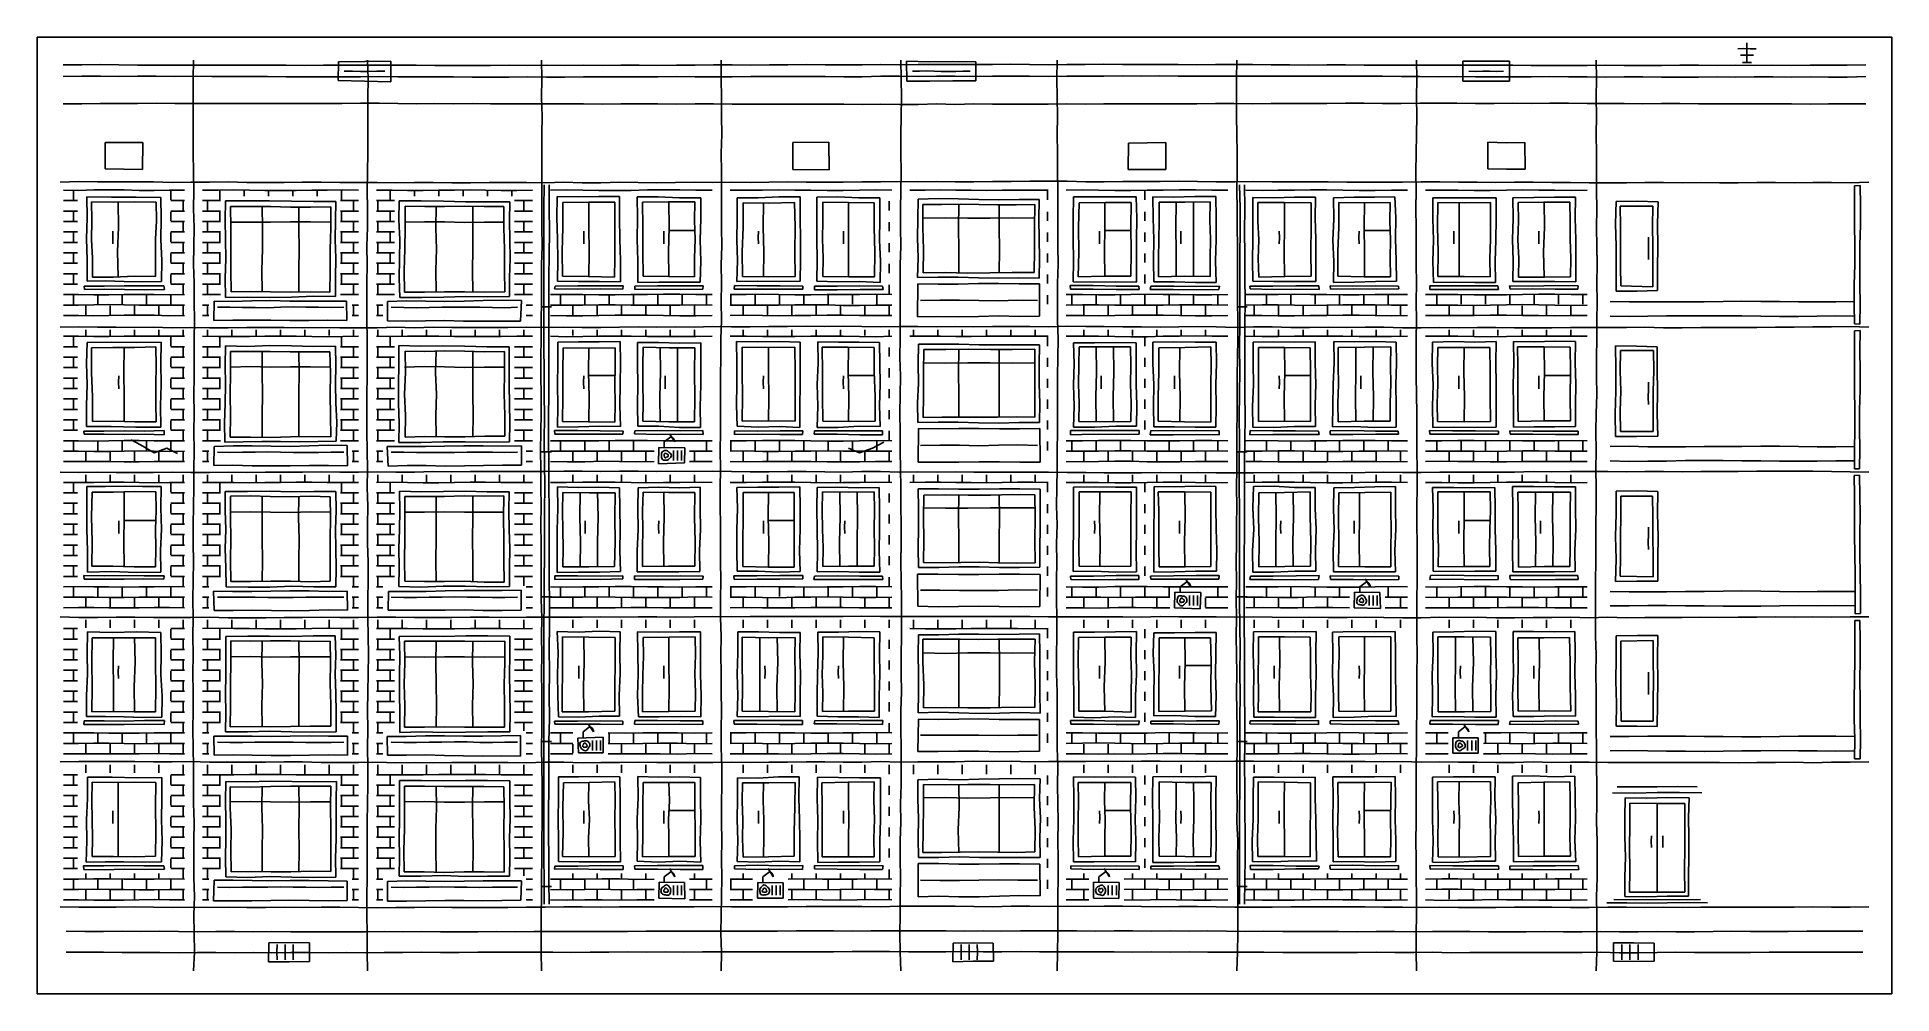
# Model space of a CAD drawing. Header units: millimetres. Extents: x 0 to 320, y 0 to 165.
import ezdxf

# ---------------------------------------------------------------- set-up
doc = ezdxf.new("R2010")
doc.units = ezdxf.units.MM
for name, color, linetype, true_color in [('01_KARKAS', 1, 'Continuous', 0xd62728), ('02_PROYOMY', 5, 'Continuous', 0x1f5fd6), ('03_BALKONY', 3, 'Continuous', 0x2ca02c), ('04_KLADKA', 32, 'Continuous', 0x8c5a2b), ('05_KONDICIONERY', 6, 'Continuous', 0xc512c5), ('06_VODOSTOK', 4, 'Continuous', 0x0f9aa0), ('07_TSEKOL', 30, 'Continuous', 0xe68a00), ('08_KRYSHA', 8, 'Continuous', 0x444444)]:
    doc.layers.add(name, color=color, linetype=linetype, true_color=true_color)

msp = doc.modelspace()

# ---------------------------------------------------------------- linework, layer by layer
at = {"layer": '01_KARKAS'}
for points in [[(320, 165), (316.8, 165), (313.6, 165), (310.4, 165), (307.2, 165), (304, 165), (300.8, 165), (297.6, 165), (294.4, 165), (291.2, 165), (288, 165), (284.8, 165), (281.6, 165), (278.4, 165), (275.2, 165), (272, 165), (268.8, 165), (265.6, 165), (262.4, 165), (259.2, 165), (256, 165), (252.8, 165), (249.6, 165), (246.4, 165), (243.2, 165), (240, 165), (236.8, 165), (233.6, 165), (230.4, 165), (227.2, 165), (224, 165), (220.8, 165), (217.6, 165), (214.4, 165), (211.2, 165), (208, 165), (204.8, 165), (201.6, 165), (198.4, 165), (195.2, 165), (192, 165), (188.8, 165), (185.6, 165), (182.4, 165), (179.2, 165), (176, 165), (172.8, 165), (169.6, 165), (166.4, 165), (163.2, 165), (160, 165), (156.8, 165), (153.6, 165), (150.4, 165), (147.2, 165), (144, 165), (140.8, 165), (137.6, 165), (134.4, 165), (131.2, 165), (128, 165), (124.8, 165), (121.6, 165), (118.4, 165), (115.2, 165), (112, 165), (108.8, 165), (105.6, 165), (102.4, 165), (99.2, 165), (96, 165), (92.8, 165), (89.6, 165), (86.4, 165), (83.2, 165), (80, 165), (76.8, 165), (73.6, 165), (70.4, 165), (67.2, 165), (64, 165), (60.8, 165), (57.6, 165), (54.4, 165), (51.2, 165), (48, 165), (44.8, 165), (41.6, 165), (38.4, 165), (35.2, 165), (32, 165), (28.8, 165), (25.6, 165), (22.4, 165), (19.2, 165), (16, 165), (12.8, 165), (9.6, 165), (6.4, 165), (3.2, 165), (0, 165)], [(0, 165), (0, 161.76), (0, 158.53), (0, 155.29), (0, 152.06), (0, 148.82), (0, 145.59), (0, 142.35), (0, 139.12), (0, 135.88), (0, 132.65), (0, 129.41), (0, 126.18), (0, 122.94), (0, 119.71), (0, 116.47), (0, 113.24), (0, 110), (0, 106.76), (0, 103.53), (0, 100.29), (0, 97.06), (0, 93.82), (0, 90.59), (0, 87.35), (0, 84.12), (0, 80.88), (0, 77.65), (0, 74.41), (0, 71.18), (0, 67.94), (0, 64.71), (0, 61.47), (0, 58.24), (0, 55), (0, 51.76), (0, 48.53), (0, 45.29), (0, 42.06), (0, 38.82), (0, 35.59), (0, 32.35), (0, 29.12), (0, 25.88), (0, 22.65), (0, 19.41), (0, 16.18), (0, 12.94), (0, 9.71), (0, 6.47), (0, 3.24), (0, 0)], [(320, 0), (320, 3.24), (320, 6.47), (320, 9.71), (320, 12.94), (320, 16.18), (320, 19.41), (320, 22.65), (320, 25.88), (320, 29.12), (320, 32.35), (320, 35.59), (320, 38.82), (320, 42.06), (320, 45.29), (320, 48.53), (320, 51.76), (320, 55), (320, 58.24), (320, 61.47), (320, 64.71), (320, 67.94), (320, 71.18), (320, 74.41), (320, 77.65), (320, 80.88), (320, 84.12), (320, 87.35), (320, 90.59), (320, 93.82), (320, 97.06), (320, 100.29), (320, 103.53), (320, 106.76), (320, 110), (320, 113.24), (320, 116.47), (320, 119.71), (320, 122.94), (320, 126.18), (320, 129.41), (320, 132.65), (320, 135.88), (320, 139.12), (320, 142.35), (320, 145.59), (320, 148.82), (320, 152.06), (320, 155.29), (320, 158.53), (320, 161.76), (320, 165)], [(27, 4), (27.16, 7.2), (27.07, 10.41), (27.05, 13.61), (27.13, 16.82), (27.03, 20.02), (27.02, 23.22), (27.05, 26.43), (27.07, 29.63), (27.01, 32.84), (26.99, 36.04), (27, 39.24), (26.9, 42.45), (26.89, 45.65), (26.9, 48.86), (26.92, 52.06), (26.87, 55.27), (26.92, 58.47), (26.89, 61.67), (26.95, 64.88), (26.88, 68.08), (26.95, 71.29), (26.96, 74.49), (26.91, 77.69), (26.94, 80.9), (26.99, 84.1), (27.04, 87.31), (27.03, 90.51), (27.08, 93.71), (27.02, 96.92), (27.11, 100.12), (27.05, 103.33), (27.11, 106.53), (27.12, 109.73), (27.08, 112.94), (27.14, 116.14), (27.12, 119.35), (27.11, 122.55), (27.01, 125.76), (27.06, 128.96), (27.09, 132.16), (26.99, 135.37), (27.05, 138.57), (27.01, 141.78), (26.92, 144.98), (26.9, 148.18), (26.91, 151.39), (26.94, 154.59), (26.95, 157.8), (27, 161)], [(57, 4), (56.94, 7.2), (56.94, 10.41), (56.88, 13.61), (56.9, 16.82), (56.97, 20.02), (56.96, 23.22), (56.94, 26.43), (56.94, 29.63), (57.01, 32.84), (57.05, 36.04), (57.07, 39.24), (57.03, 42.45), (57.04, 45.65), (57.03, 48.86), (57.05, 52.06), (57.1, 55.27), (57.15, 58.47), (57.11, 61.67), (57.06, 64.88), (57.04, 68.08), (57.09, 71.29), (57.09, 74.49), (57, 77.69), (57.02, 80.9), (57.06, 84.1), (56.96, 87.31), (57.02, 90.51), (56.92, 93.71), (56.91, 96.92), (56.88, 100.12), (56.91, 103.33), (56.95, 106.53), (56.95, 109.73), (56.95, 112.94), (56.91, 116.14), (56.89, 119.35), (56.91, 122.55), (56.96, 125.76), (56.9, 128.96), (57.01, 132.16), (56.98, 135.37), (56.96, 138.57), (57.02, 141.78), (57.07, 144.98), (57.06, 148.18), (57.06, 151.39), (57.08, 154.59), (57.09, 157.8), (57, 161)], [(87, 4), (86.95, 7.2), (86.96, 10.41), (86.96, 13.61), (87.04, 16.82), (87.03, 20.02), (87.07, 23.22), (87.1, 26.43), (87.13, 29.63), (87.15, 32.84), (87.14, 36.04), (87.06, 39.24), (87.05, 42.45), (87.09, 45.65), (87.09, 48.86), (87.09, 52.06), (87.05, 55.27), (87.07, 58.47), (87, 61.67), (87.06, 64.88), (86.98, 68.08), (86.98, 71.29), (86.94, 74.49), (86.98, 77.69), (86.93, 80.9), (86.95, 84.1), (86.89, 87.31), (86.89, 90.51), (86.85, 93.71), (86.89, 96.92), (86.96, 100.12), (86.95, 103.33), (86.91, 106.53), (86.91, 109.73), (86.96, 112.94), (86.97, 116.14), (87.03, 119.35), (87.04, 122.55), (87.01, 125.76), (87.11, 128.96), (87.09, 132.16), (87.1, 135.37), (87.08, 138.57), (87.1, 141.78), (87.06, 144.98), (87.09, 148.18), (87.14, 151.39), (87.05, 154.59), (87.09, 157.8), (87, 161)], [(118, 4), (118.06, 7.2), (117.98, 10.41), (118.03, 13.61), (118.05, 16.82), (118.12, 20.02), (118.09, 23.22), (118.12, 26.43), (118.06, 29.63), (118.06, 32.84), (118.14, 36.04), (118.11, 39.24), (118.04, 42.45), (118.03, 45.65), (118.1, 48.86), (118, 52.06), (118.03, 55.27), (117.99, 58.47), (118.03, 61.67), (117.91, 64.88), (117.9, 68.08), (117.97, 71.29), (117.92, 74.49), (117.88, 77.69), (117.91, 80.9), (117.85, 84.1), (117.87, 87.31), (117.92, 90.51), (117.86, 93.71), (117.93, 96.92), (117.9, 100.12), (117.91, 103.33), (117.92, 106.53), (117.94, 109.73), (117.97, 112.94), (118.06, 116.14), (118.01, 119.35), (118.06, 122.55), (118.04, 125.76), (118.11, 128.96), (118.06, 132.16), (118.07, 135.37), (118.08, 138.57), (118.08, 141.78), (118.04, 144.98), (118.13, 148.18), (118.09, 151.39), (118.1, 154.59), (118.03, 157.8), (118, 161)], [(149, 4), (148.89, 7.2), (148.85, 10.41), (148.9, 13.61), (148.91, 16.82), (148.93, 20.02), (148.9, 23.22), (148.91, 26.43), (149, 29.63), (148.98, 32.84), (149.05, 36.04), (149.08, 39.24), (149.08, 42.45), (149.02, 45.65), (149.03, 48.86), (149.13, 52.06), (149.08, 55.27), (149.1, 58.47), (149.15, 61.67), (149.15, 64.88), (149.12, 68.08), (149.07, 71.29), (149.03, 74.49), (149.08, 77.69), (149.05, 80.9), (149.04, 84.1), (149.04, 87.31), (148.95, 90.51), (148.91, 93.71), (148.91, 96.92), (148.86, 100.12), (148.92, 103.33), (148.94, 106.53), (148.85, 109.73), (148.88, 112.94), (148.9, 116.14), (148.88, 119.35), (148.92, 122.55), (148.92, 125.76), (148.99, 128.96), (148.96, 132.16), (148.95, 135.37), (149.01, 138.57), (149.05, 141.78), (149, 144.98), (149.04, 148.18), (149.08, 151.39), (149.14, 154.59), (149.09, 157.8), (149, 161)], [(176, 4), (176.07, 7.2), (176.09, 10.41), (176.1, 13.61), (176.11, 16.82), (176.14, 20.02), (176.14, 23.22), (176.08, 26.43), (176.14, 29.63), (176.12, 32.84), (176.04, 36.04), (176.09, 39.24), (176.01, 42.45), (175.96, 45.65), (175.98, 48.86), (176.01, 52.06), (175.89, 55.27), (175.88, 58.47), (175.94, 61.67), (175.91, 64.88), (175.87, 68.08), (175.88, 71.29), (175.94, 74.49), (175.89, 77.69), (175.96, 80.9), (175.9, 84.1), (175.94, 87.31), (175.97, 90.51), (176, 93.71), (176.05, 96.92), (176.04, 100.12), (176.07, 103.33), (176.04, 106.53), (176.08, 109.73), (176.14, 112.94), (176.05, 116.14), (176.05, 119.35), (176.05, 122.55), (176.15, 125.76), (176.13, 128.96), (176.09, 132.16), (176.12, 135.37), (176.11, 138.57), (176.04, 141.78), (176.07, 144.98), (175.96, 148.18), (176.04, 151.39), (175.98, 154.59), (175.92, 157.8), (176, 161)], [(207, 4), (207.1, 7.2), (207.14, 10.41), (207.15, 13.61), (207.15, 16.82), (207.1, 20.02), (207.08, 23.22), (207.13, 26.43), (207.01, 29.63), (207.02, 32.84), (206.99, 36.04), (206.98, 39.24), (207.04, 42.45), (207.02, 45.65), (207, 48.86), (206.94, 52.06), (206.96, 55.27), (206.93, 58.47), (206.89, 61.67), (206.9, 64.88), (206.87, 68.08), (206.94, 71.29), (206.87, 74.49), (206.9, 77.69), (206.94, 80.9), (206.99, 84.1), (206.94, 87.31), (206.98, 90.51), (207, 93.71), (206.98, 96.92), (207.04, 100.12), (207.05, 103.33), (207.06, 106.53), (207.12, 109.73), (207.13, 112.94), (207.14, 116.14), (207.11, 119.35), (207.08, 122.55), (207.11, 125.76), (207.12, 128.96), (207.04, 132.16), (207.03, 135.37), (207.01, 138.57), (207.05, 141.78), (207.05, 144.98), (206.97, 148.18), (206.92, 151.39), (206.94, 154.59), (206.94, 157.8), (207, 161)], [(238, 4), (237.9, 7.2), (237.9, 10.41), (237.96, 13.61), (237.96, 16.82), (237.95, 20.02), (237.95, 23.22), (237.87, 26.43), (237.92, 29.63), (237.94, 32.84), (237.92, 36.04), (237.92, 39.24), (237.99, 42.45), (237.96, 45.65), (238.03, 48.86), (238.04, 52.06), (238.05, 55.27), (238.08, 58.47), (238.01, 61.67), (238.06, 64.88), (238.05, 68.08), (238.07, 71.29), (238.08, 74.49), (238.09, 77.69), (238.06, 80.9), (238.06, 84.1), (238.12, 87.31), (238.1, 90.51), (238.04, 93.71), (238.01, 96.92), (238.06, 100.12), (238, 103.33), (237.95, 106.53), (237.92, 109.73), (237.95, 112.94), (237.97, 116.14), (237.93, 119.35), (237.96, 122.55), (237.91, 125.76), (237.93, 128.96), (237.94, 132.16), (237.88, 135.37), (237.94, 138.57), (237.88, 141.78), (237.9, 144.98), (237.96, 148.18), (238.02, 151.39), (237.99, 154.59), (238.06, 157.8), (238, 161)], [(269, 4), (269.11, 7.2), (269.07, 10.41), (269.11, 13.61), (269.06, 16.82), (269.16, 20.02), (269.15, 23.22), (269.13, 26.43), (269.06, 29.63), (269.1, 32.84), (269.07, 36.04), (269.02, 39.24), (269.05, 42.45), (269, 45.65), (268.96, 48.86), (268.98, 52.06), (268.94, 55.27), (268.97, 58.47), (268.88, 61.67), (268.86, 64.88), (268.87, 68.08), (268.86, 71.29), (268.93, 74.49), (268.93, 77.69), (268.91, 80.9), (268.96, 84.1), (268.98, 87.31), (268.92, 90.51), (268.96, 93.71), (268.94, 96.92), (268.98, 100.12), (269.07, 103.33), (269.04, 106.53), (269.04, 109.73), (269.09, 112.94), (269.1, 116.14), (269.14, 119.35), (269.1, 122.55), (269.15, 125.76), (269.09, 128.96), (269.05, 132.16), (269.08, 135.37), (269.05, 138.57), (269.06, 141.78), (269.02, 144.98), (269, 148.18), (269.03, 151.39), (268.95, 154.59), (269.02, 157.8), (269, 161)], [(4, 140), (7.22, 140.08), (10.43, 140.03), (13.65, 140.02), (16.87, 140.02), (20.08, 140.04), (23.3, 139.95), (26.52, 139.96), (29.73, 139.97), (32.95, 140.02), (36.16, 139.93), (39.38, 139.91), (42.6, 139.91), (45.81, 139.98), (49.03, 139.97), (52.25, 139.9), (55.46, 139.9), (58.68, 139.95), (61.9, 139.86), (65.11, 139.9), (68.33, 139.95), (71.55, 139.86), (74.76, 139.87), (77.98, 139.92), (81.2, 139.91), (84.41, 139.95), (87.63, 139.86), (90.85, 139.96), (94.06, 139.87), (97.28, 139.87), (100.49, 139.98), (103.71, 139.93), (106.93, 139.89), (110.14, 139.95), (113.36, 139.99), (116.58, 139.95), (119.79, 139.99), (123.01, 139.95), (126.23, 139.96), (129.44, 140.03), (132.66, 139.99), (135.88, 140), (139.09, 140.01), (142.31, 140.04), (145.53, 140.06), (148.74, 140.1), (151.96, 140.06), (155.18, 140.08), (158.39, 140.03), (161.61, 140.06), (164.82, 140.08), (168.04, 140.11), (171.26, 140.13), (174.47, 140.15), (177.69, 140.13), (180.91, 140.07), (184.12, 140.06), (187.34, 140.08), (190.56, 140.1), (193.77, 140.11), (196.99, 140.14), (200.21, 140.1), (203.42, 140.05), (206.64, 140.04), (209.86, 140.09), (213.07, 140.06), (216.29, 140.07), (219.51, 140.07), (222.72, 140.04), (225.94, 139.98), (229.15, 140.01), (232.37, 139.97), (235.59, 139.99), (238.8, 140.02), (242.02, 140.02), (245.24, 139.99), (248.45, 139.98), (251.67, 139.9), (254.89, 139.97), (258.1, 139.97), (261.32, 139.91), (264.54, 139.94), (267.75, 139.88), (270.97, 139.87), (274.19, 139.88), (277.4, 139.94), (280.62, 139.95), (283.84, 139.88), (287.05, 139.95), (290.27, 139.89), (293.48, 139.89), (296.7, 139.9), (299.92, 139.91), (303.13, 139.87), (306.35, 139.92), (309.57, 139.92), (312.78, 139.89), (316, 140)], [(4, 115), (7.22, 115.01), (10.43, 114.97), (13.65, 114.99), (16.87, 114.95), (20.08, 114.96), (23.3, 114.88), (26.52, 114.95), (29.73, 114.86), (32.95, 114.86), (36.16, 114.9), (39.38, 114.95), (42.6, 114.95), (45.81, 114.84), (49.03, 114.95), (52.25, 114.86), (55.46, 114.84), (58.68, 114.86), (61.9, 114.96), (65.11, 114.87), (68.33, 114.96), (71.55, 114.95), (74.76, 114.92), (77.98, 114.91), (81.2, 114.91), (84.41, 115), (87.63, 114.95), (90.85, 114.99), (94.06, 114.94), (97.28, 114.94), (100.49, 115), (103.71, 115.01), (106.93, 114.99), (110.14, 115.02), (113.36, 114.99), (116.58, 115.09), (119.79, 115.05), (123.01, 115.03), (126.23, 115.1), (129.44, 115.09), (132.66, 115.14), (135.88, 115.11), (139.09, 115.15), (142.31, 115.07), (145.53, 115.06), (148.74, 115.12), (151.96, 115.09), (155.18, 115.06), (158.39, 115.08), (161.61, 115.05), (164.82, 115.08), (168.04, 115.12), (171.26, 115.07), (174.47, 115.05), (177.69, 115.13), (180.91, 115.07), (184.12, 115.1), (187.34, 115.05), (190.56, 115.04), (193.77, 115), (196.99, 115.01), (200.21, 115.07), (203.42, 115.01), (206.64, 114.95), (209.86, 115.01), (213.07, 115.01), (216.29, 114.93), (219.51, 114.92), (222.72, 114.97), (225.94, 114.92), (229.15, 114.97), (232.37, 114.96), (235.59, 114.89), (238.8, 114.86), (242.02, 114.91), (245.24, 114.86), (248.45, 114.91), (251.67, 114.92), (254.89, 114.88), (258.1, 114.88), (261.32, 114.86), (264.54, 114.95), (267.75, 114.94), (270.97, 114.93), (274.19, 114.92), (277.4, 114.96), (280.62, 114.87), (283.84, 114.89), (287.05, 114.95), (290.27, 114.92), (293.48, 114.92), (296.7, 114.94), (299.92, 114.98), (303.13, 115), (306.35, 115.03), (309.57, 115.05), (312.78, 115.07), (316, 115)], [(4, 90), (7.22, 89.89), (10.43, 89.95), (13.65, 89.89), (16.87, 89.9), (20.08, 89.94), (23.3, 89.97), (26.52, 89.93), (29.73, 89.9), (32.95, 90), (36.16, 89.93), (39.38, 89.95), (42.6, 89.99), (45.81, 89.97), (49.03, 90.02), (52.25, 89.99), (55.46, 89.99), (58.68, 90.02), (61.9, 90), (65.11, 90), (68.33, 90.08), (71.55, 90.03), (74.76, 90.09), (77.98, 90.07), (81.2, 90.06), (84.41, 90.06), (87.63, 90.09), (90.85, 90.15), (94.06, 90.12), (97.28, 90.07), (100.49, 90.12), (103.71, 90.12), (106.93, 90.07), (110.14, 90.12), (113.36, 90.09), (116.58, 90.15), (119.79, 90.11), (123.01, 90.05), (126.23, 90.03), (129.44, 90.1), (132.66, 90.07), (135.88, 90.04), (139.09, 90), (142.31, 90.09), (145.53, 90.08), (148.74, 89.98), (151.96, 90.02), (155.18, 89.98), (158.39, 90.02), (161.61, 89.99), (164.82, 90), (168.04, 89.99), (171.26, 90), (174.47, 89.95), (177.69, 89.92), (180.91, 89.93), (184.12, 89.87), (187.34, 89.87), (190.56, 89.87), (193.77, 89.89), (196.99, 89.85), (200.21, 89.93), (203.42, 89.88), (206.64, 89.84), (209.86, 89.86), (213.07, 89.94), (216.29, 89.88), (219.51, 89.91), (222.72, 89.92), (225.94, 89.87), (229.15, 89.91), (232.37, 89.96), (235.59, 89.89), (238.8, 89.93), (242.02, 89.97), (245.24, 89.97), (248.45, 90), (251.67, 89.97), (254.89, 89.99), (258.1, 90.06), (261.32, 90.01), (264.54, 90.06), (267.75, 90.07), (270.97, 90.07), (274.19, 90.04), (277.4, 90.06), (280.62, 90.1), (283.84, 90.05), (287.05, 90.09), (290.27, 90.09), (293.48, 90.1), (296.7, 90.14), (299.92, 90.12), (303.13, 90.14), (306.35, 90.15), (309.57, 90.07), (312.78, 90.05), (316, 90)], [(4, 65), (7.22, 64.91), (10.43, 64.92), (13.65, 64.97), (16.87, 64.95), (20.08, 64.89), (23.3, 64.93), (26.52, 64.9), (29.73, 64.94), (32.95, 64.86), (36.16, 64.88), (39.38, 64.86), (42.6, 64.92), (45.81, 64.93), (49.03, 64.95), (52.25, 64.89), (55.46, 64.91), (58.68, 64.95), (61.9, 64.96), (65.11, 64.93), (68.33, 64.89), (71.55, 64.93), (74.76, 64.95), (77.98, 64.98), (81.2, 64.91), (84.41, 64.99), (87.63, 64.99), (90.85, 64.95), (94.06, 64.96), (97.28, 65.05), (100.49, 64.99), (103.71, 65.02), (106.93, 65), (110.14, 64.98), (113.36, 65.05), (116.58, 65.08), (119.79, 65.04), (123.01, 65.06), (126.23, 65.11), (129.44, 65.08), (132.66, 65.08), (135.88, 65.07), (139.09, 65.11), (142.31, 65.16), (145.53, 65.07), (148.74, 65.1), (151.96, 65.07), (155.18, 65.06), (158.39, 65.08), (161.61, 65.1), (164.82, 65.1), (168.04, 65.1), (171.26, 65.1), (174.47, 65.04), (177.69, 65.03), (180.91, 65.03), (184.12, 65.01), (187.34, 65.01), (190.56, 64.99), (193.77, 65.06), (196.99, 65.01), (200.21, 65.04), (203.42, 65.02), (206.64, 64.99), (209.86, 65.02), (213.07, 64.97), (216.29, 64.93), (219.51, 64.98), (222.72, 64.92), (225.94, 64.92), (229.15, 64.94), (232.37, 64.92), (235.59, 64.87), (238.8, 64.87), (242.02, 64.95), (245.24, 64.92), (248.45, 64.94), (251.67, 64.84), (254.89, 64.85), (258.1, 64.92), (261.32, 64.93), (264.54, 64.94), (267.75, 64.87), (270.97, 64.96), (274.19, 64.88), (277.4, 64.9), (280.62, 64.93), (283.84, 64.93), (287.05, 64.94), (290.27, 64.92), (293.48, 64.95), (296.7, 64.99), (299.92, 65.04), (303.13, 64.97), (306.35, 65.01), (309.57, 64.97), (312.78, 65.05), (316, 65)], [(4, 40), (7.22, 40.09), (10.43, 40.06), (13.65, 40.1), (16.87, 40.07), (20.08, 40.01), (23.3, 40.02), (26.52, 40.07), (29.73, 39.96), (32.95, 39.99), (36.16, 39.99), (39.38, 39.95), (42.6, 40.01), (45.81, 40.02), (49.03, 39.93), (52.25, 39.93), (55.46, 39.91), (58.68, 39.95), (61.9, 39.87), (65.11, 39.91), (68.33, 39.87), (71.55, 39.93), (74.76, 39.91), (77.98, 39.91), (81.2, 39.92), (84.41, 39.86), (87.63, 39.94), (90.85, 39.94), (94.06, 39.87), (97.28, 39.91), (100.49, 39.91), (103.71, 39.96), (106.93, 39.93), (110.14, 39.92), (113.36, 39.89), (116.58, 39.91), (119.79, 39.95), (123.01, 39.9), (126.23, 39.95), (129.44, 39.95), (132.66, 40), (135.88, 40.01), (139.09, 39.96), (142.31, 39.99), (145.53, 40.06), (148.74, 39.98), (151.96, 40.03), (155.18, 40.01), (158.39, 40.03), (161.61, 40.12), (164.82, 40.07), (168.04, 40.13), (171.26, 40.04), (174.47, 40.1), (177.69, 40.1), (180.91, 40.07), (184.12, 40.13), (187.34, 40.06), (190.56, 40.12), (193.77, 40.12), (196.99, 40.06), (200.21, 40.11), (203.42, 40.07), (206.64, 40.14), (209.86, 40.13), (213.07, 40.06), (216.29, 40.12), (219.51, 40.05), (222.72, 40.05), (225.94, 40.06), (229.15, 40.06), (232.37, 40.04), (235.59, 40.07), (238.8, 39.99), (242.02, 40.04), (245.24, 39.95), (248.45, 39.98), (251.67, 39.93), (254.89, 39.93), (258.1, 40), (261.32, 39.91), (264.54, 39.98), (267.75, 39.95), (270.97, 39.91), (274.19, 39.92), (277.4, 39.91), (280.62, 39.88), (283.84, 39.88), (287.05, 39.92), (290.27, 39.91), (293.48, 39.86), (296.7, 39.88), (299.92, 39.9), (303.13, 39.94), (306.35, 39.86), (309.57, 39.94), (312.78, 39.94), (316, 40)], [(4, 15), (7.22, 14.95), (10.43, 14.94), (13.65, 14.96), (16.87, 15.01), (20.08, 14.93), (23.3, 14.9), (26.52, 14.93), (29.73, 14.9), (32.95, 14.93), (36.16, 14.88), (39.38, 14.88), (42.6, 14.96), (45.81, 14.88), (49.03, 14.95), (52.25, 14.94), (55.46, 14.91), (58.68, 14.86), (61.9, 14.87), (65.11, 14.88), (68.33, 14.94), (71.55, 14.87), (74.76, 14.91), (77.98, 14.91), (81.2, 14.91), (84.41, 14.97), (87.63, 14.98), (90.85, 14.99), (94.06, 15), (97.28, 14.95), (100.49, 15), (103.71, 15.02), (106.93, 15.03), (110.14, 14.99), (113.36, 15.01), (116.58, 15.05), (119.79, 14.99), (123.01, 15.01), (126.23, 15.01), (129.44, 15), (132.66, 15.05), (135.88, 15.06), (139.09, 15.08), (142.31, 15.07), (145.53, 15.04), (148.74, 15.13), (151.96, 15.13), (155.18, 15.14), (158.39, 15.11), (161.61, 15.07), (164.82, 15.04), (168.04, 15.12), (171.26, 15.12), (174.47, 15.09), (177.69, 15.13), (180.91, 15.08), (184.12, 15.12), (187.34, 15.11), (190.56, 15.07), (193.77, 15.01), (196.99, 15.08), (200.21, 15.07), (203.42, 15.02), (206.64, 14.98), (209.86, 14.98), (213.07, 14.97), (216.29, 15.03), (219.51, 14.99), (222.72, 14.99), (225.94, 14.99), (229.15, 15.01), (232.37, 14.94), (235.59, 14.95), (238.8, 14.9), (242.02, 14.93), (245.24, 14.88), (248.45, 14.87), (251.67, 14.89), (254.89, 14.96), (258.1, 14.96), (261.32, 14.94), (264.54, 14.88), (267.75, 14.87), (270.97, 14.93), (274.19, 14.94), (277.4, 14.9), (280.62, 14.96), (283.84, 14.87), (287.05, 14.94), (290.27, 14.94), (293.48, 14.94), (296.7, 14.93), (299.92, 14.95), (303.13, 14.93), (306.35, 15.02), (309.57, 14.93), (312.78, 14.96), (316, 15)], [(0, 0), (3.2, 0), (6.4, 0), (9.6, 0), (12.8, 0), (16, 0), (19.2, 0), (22.4, 0), (25.6, 0), (28.8, 0), (32, 0), (35.2, 0), (38.4, 0), (41.6, 0), (44.8, 0), (48, 0), (51.2, 0), (54.4, 0), (57.6, 0), (60.8, 0), (64, 0), (67.2, 0), (70.4, 0), (73.6, 0), (76.8, 0), (80, 0), (83.2, 0), (86.4, 0), (89.6, 0), (92.8, 0), (96, 0), (99.2, 0), (102.4, 0), (105.6, 0), (108.8, 0), (112, 0), (115.2, 0), (118.4, 0), (121.6, 0), (124.8, 0), (128, 0), (131.2, 0), (134.4, 0), (137.6, 0), (140.8, 0), (144, 0), (147.2, 0), (150.4, 0), (153.6, 0), (156.8, 0), (160, 0), (163.2, 0), (166.4, 0), (169.6, 0), (172.8, 0), (176, 0), (179.2, 0), (182.4, 0), (185.6, 0), (188.8, 0), (192, 0), (195.2, 0), (198.4, 0), (201.6, 0), (204.8, 0), (208, 0), (211.2, 0), (214.4, 0), (217.6, 0), (220.8, 0), (224, 0), (227.2, 0), (230.4, 0), (233.6, 0), (236.8, 0), (240, 0), (243.2, 0), (246.4, 0), (249.6, 0), (252.8, 0), (256, 0), (259.2, 0), (262.4, 0), (265.6, 0), (268.8, 0), (272, 0), (275.2, 0), (278.4, 0), (281.6, 0), (284.8, 0), (288, 0), (291.2, 0), (294.4, 0), (297.6, 0), (300.8, 0), (304, 0), (307.2, 0), (310.4, 0), (313.6, 0), (316.8, 0), (320, 0)]]:
    msp.add_lwpolyline(points, dxfattribs=at)
at = {"layer": '02_PROYOMY'}
for points in [[(8.57, 137.48), (8.61, 133.85), (8.51, 130.21), (8.65, 126.57), (8.63, 122.93)], [(21.33, 137.36), (17.08, 137.42), (12.82, 137.41), (8.57, 137.48)], [(20.57, 136.55), (16.85, 136.59), (13.12, 136.55), (9.4, 136.6)], [(9.4, 136.6), (9.45, 133.35), (9.41, 130.11), (9.56, 126.86), (9.55, 123.62)], [(13.98, 123.7), (13.9, 127.97), (14.05, 132.23), (13.98, 136.5)], [(20.43, 123.73), (20.44, 126.93), (20.44, 130.14), (20.6, 133.34), (20.57, 136.55)], [(21.44, 122.83), (21.5, 126.46), (21.34, 130.09), (21.38, 133.73), (21.33, 137.36)], [(89.73, 137.49), (89.68, 133.84), (89.77, 130.2), (89.85, 126.55), (89.78, 122.91)], [(100.5, 137.53), (96.91, 137.53), (93.32, 137.45), (89.73, 137.49)], [(90.68, 136.47), (90.73, 132.24), (90.61, 128.01), (90.64, 123.78)], [(99.69, 136.51), (95.19, 136.53), (90.68, 136.47)], [(95.2, 123.7), (95.24, 127.97), (95.17, 132.23), (95.2, 136.5)], [(99.61, 123.61), (99.69, 126.83), (99.66, 130.06), (99.68, 133.28), (99.69, 136.51)], [(100.64, 122.8), (100.67, 126.48), (100.56, 130.16), (100.46, 133.84), (100.5, 137.53)], [(114.5, 137.31), (110.83, 137.3), (107.16, 137.47), (103.5, 137.46)], [(103.5, 137.46), (103.57, 133.77), (103.51, 130.08), (103.66, 126.4), (103.65, 122.71)], [(113.47, 136.58), (108.95, 136.59), (104.44, 136.55)], [(104.44, 136.55), (104.53, 132.3), (104.48, 128.04), (104.57, 123.78)], [(109, 123.7), (108.93, 127.97), (109.04, 132.23), (109, 136.5)], [(113.44, 123.68), (113.44, 126.9), (113.51, 130.13), (113.43, 133.35), (113.47, 136.58)], [(114.42, 122.74), (114.5, 126.38), (114.39, 130.02), (114.5, 133.67), (114.5, 137.31)], [(120.79, 137.29), (120.8, 133.67), (120.7, 130.06), (120.84, 126.45), (120.73, 122.84)], [(131.67, 137.44), (128.04, 137.46), (124.42, 137.28), (120.79, 137.29)], [(121.79, 136.44), (121.8, 132.2), (121.66, 127.96), (121.7, 123.73)], [(130.69, 136.49), (126.24, 136.39), (121.79, 136.44)], [(125.34, 123.7), (125.39, 127.97), (125.28, 132.23), (125.34, 136.5)], [(130.77, 123.72), (130.72, 127.98), (130.77, 132.24), (130.69, 136.49)], [(131.65, 122.91), (131.69, 126.54), (131.69, 130.17), (131.63, 133.81), (131.67, 137.44)], [(134.53, 137.4), (134.51, 133.77), (134.5, 130.14), (134.6, 126.51), (134.51, 122.89)], [(145.38, 137.28), (141.77, 137.26), (138.15, 137.44), (134.53, 137.4)], [(135.54, 136.55), (135.58, 133.35), (135.52, 130.15), (135.59, 126.95), (135.55, 123.74)], [(144.42, 136.41), (139.98, 136.45), (135.54, 136.55)], [(140, 123.7), (140.01, 127.97), (139.97, 132.23), (140, 136.5)], [(144.49, 123.66), (144.54, 127.91), (144.39, 132.16), (144.42, 136.41)], [(145.45, 122.7), (145.49, 126.34), (145.34, 129.99), (145.39, 133.63), (145.38, 137.28)], [(178.8, 137.46), (178.74, 133.8), (178.76, 130.13), (178.78, 126.47), (178.72, 122.81)], [(189.62, 137.45), (186.02, 137.45), (182.41, 137.45), (178.8, 137.46)], [(179.78, 136.42), (179.65, 132.17), (179.72, 127.92), (179.6, 123.66)], [(188.74, 136.46), (184.26, 136.45), (179.78, 136.42)], [(184.2, 123.7), (184.18, 127.97), (184.23, 132.23), (184.2, 136.5)], [(188.69, 123.77), (188.76, 128), (188.67, 132.23), (188.74, 136.46)], [(189.66, 122.73), (189.65, 126.41), (189.65, 130.09), (189.71, 133.77), (189.62, 137.45)], [(203.37, 137.51), (199.75, 137.54), (196.14, 137.4), (192.52, 137.43)], [(192.52, 137.43), (192.55, 133.76), (192.66, 130.1), (192.6, 126.43), (192.66, 122.77)], [(193.58, 136.56), (193.59, 133.33), (193.51, 130.11), (193.48, 126.89), (193.47, 123.67)], [(202.41, 136.57), (198, 136.52), (193.58, 136.56)], [(196.5, 123.7), (196.54, 127.97), (196.44, 132.23), (196.5, 136.5)], [(199.5, 123.7), (199.52, 127.97), (199.52, 132.23), (199.5, 136.5)], [(202.4, 123.74), (202.39, 126.95), (202.44, 130.15), (202.34, 133.36), (202.41, 136.57)], [(203.43, 122.71), (203.32, 126.41), (203.44, 130.11), (203.39, 133.81), (203.37, 137.51)], [(209.74, 137.35), (209.72, 133.73), (209.77, 130.12), (209.69, 126.5), (209.74, 122.89)], [(220.55, 137.42), (216.95, 137.4), (213.34, 137.3), (209.74, 137.35)], [(219.79, 136.43), (215.2, 136.45), (210.61, 136.48)], [(210.61, 136.48), (210.62, 133.27), (210.77, 130.06), (210.66, 126.84), (210.77, 123.63)], [(215.2, 123.7), (215.14, 127.97), (215.21, 132.23), (215.2, 136.5)], [(219.78, 123.75), (219.75, 127.98), (219.81, 132.21), (219.79, 136.43)], [(220.6, 122.86), (220.64, 126.5), (220.6, 130.14), (220.48, 133.78), (220.55, 137.42)], [(223.67, 137.28), (223.7, 133.63), (223.57, 129.98), (223.7, 126.33), (223.64, 122.68)], [(234.27, 137.46), (230.74, 137.4), (227.2, 137.37), (223.67, 137.28)], [(224.59, 136.5), (224.6, 132.25), (224.42, 128), (224.4, 123.75)], [(233.45, 136.48), (229.02, 136.44), (224.59, 136.5)], [(229, 123.7), (229.03, 127.97), (228.94, 132.23), (229, 136.5)], [(233.52, 123.68), (233.46, 126.88), (233.51, 130.08), (233.39, 133.28), (233.45, 136.48)], [(234.52, 122.9), (234.48, 126.54), (234.34, 130.18), (234.41, 133.82), (234.27, 137.46)], [(240.79, 137.28), (240.78, 133.64), (240.91, 129.99), (240.82, 126.35), (240.89, 122.7)], [(251.71, 137.31), (248.07, 137.27), (244.43, 137.31), (240.79, 137.28)], [(241.65, 136.46), (241.59, 132.21), (241.71, 127.96), (241.66, 123.71)], [(250.74, 136.47), (246.2, 136.43), (241.65, 136.46)], [(245.34, 123.7), (245.33, 127.97), (245.37, 132.23), (245.34, 136.5)], [(250.7, 123.67), (250.63, 126.87), (250.77, 130.07), (250.72, 133.27), (250.74, 136.47)], [(251.62, 122.69), (251.56, 126.35), (251.68, 130), (251.73, 133.65), (251.71, 137.31)], [(254.6, 137.3), (254.65, 133.7), (254.52, 130.09), (254.64, 126.49), (254.58, 122.88)], [(265.39, 137.42), (261.79, 137.38), (258.2, 137.36), (254.6, 137.3)], [(255.5, 136.49), (255.56, 133.27), (255.49, 130.05), (255.61, 126.83), (255.6, 123.61)], [(264.45, 136.56), (259.97, 136.54), (255.5, 136.49)], [(260, 123.7), (259.92, 127.97), (260.04, 132.23), (260, 136.5)], [(264.57, 123.64), (264.61, 126.87), (264.49, 130.1), (264.51, 133.33), (264.45, 136.56)], [(265.46, 122.81), (265.46, 126.47), (265.49, 130.12), (265.34, 133.77), (265.39, 137.42)], [(13.08, 129.37), (13.06, 130.47), (13.08, 131.56)], [(94.3, 129.37), (94.32, 130.47), (94.3, 131.56)], [(108.1, 129.37), (108.15, 130.47), (108.1, 131.56)], [(109, 131.64), (113.5, 131.64)], [(124.44, 129.37), (124.42, 130.47), (124.44, 131.56)], [(139.1, 129.37), (139.12, 130.47), (139.1, 131.56)], [(183.3, 129.37), (183.31, 130.47), (183.3, 131.56)], [(184.2, 131.64), (188.7, 131.64)], [(197.35, 129.37), (197.31, 130.47), (197.35, 131.56)], [(214.3, 129.37), (214.34, 130.47), (214.3, 131.56)], [(228.1, 129.37), (228.06, 130.47), (228.1, 131.56)], [(229, 131.64), (233.5, 131.64)], [(244.44, 129.37), (244.44, 130.47), (244.44, 131.56)], [(259.1, 129.37), (259.07, 130.47), (259.1, 131.56)], [(21.88, 122.12), (18.44, 122.09), (15.01, 122.09), (11.57, 122.03), (8.13, 122.04)], [(8.13, 122.04), (8.16, 121.5)], [(8.63, 122.93), (11.83, 122.97), (15.04, 122.86), (18.24, 122.82), (21.44, 122.83)], [(9.55, 123.62), (13.18, 123.59), (16.8, 123.75), (20.43, 123.73)], [(21.96, 121.45), (21.88, 122.12)], [(89.36, 122.07), (89.26, 121.57)], [(101.13, 122.12), (97.21, 122.09), (93.28, 122.08), (89.36, 122.07)], [(89.78, 122.91), (93.4, 122.83), (97.02, 122.85), (100.64, 122.8)], [(90.64, 123.78), (95.12, 123.71), (99.61, 123.61)], [(101.08, 121.56), (101.13, 122.12)], [(103.15, 122.05), (103.1, 121.46)], [(114.89, 122.12), (110.98, 122.09), (107.06, 122.1), (103.15, 122.05)], [(103.65, 122.71), (107.24, 122.75), (110.83, 122.75), (114.42, 122.74)], [(104.57, 123.78), (109.01, 123.73), (113.44, 123.68)], [(114.86, 121.51), (114.89, 122.12)], [(120.32, 122.17), (120.29, 121.55)], [(132.09, 122.06), (128.17, 122.09), (124.25, 122.13), (120.32, 122.17)], [(120.73, 122.84), (124.37, 122.93), (128.01, 122.86), (131.65, 122.91)], [(121.7, 123.73), (126.24, 123.68), (130.77, 123.72)], [(132.11, 121.52), (132.09, 122.06)], [(145.86, 122.05), (141.94, 122.08), (138.02, 122.06), (134.1, 122.06)], [(134.1, 122.06), (134.13, 121.44)], [(134.51, 122.89), (138.16, 122.81), (141.81, 122.83), (145.45, 122.7)], [(135.55, 123.74), (140.02, 123.68), (144.49, 123.66)], [(145.94, 121.45), (145.86, 122.05)], [(190.1, 122.07), (186.15, 122.06), (182.2, 122.15), (178.25, 122.15)], [(178.25, 122.15), (178.26, 121.56)], [(178.72, 122.81), (182.37, 122.73), (186.02, 122.82), (189.66, 122.73)], [(179.6, 123.66), (184.14, 123.79), (188.69, 123.77)], [(190.12, 121.49), (190.1, 122.07)], [(192.15, 122.03), (192.06, 121.46)], [(203.97, 122.04), (200.03, 121.99), (196.09, 122.06), (192.15, 122.03)], [(192.66, 122.77), (196.25, 122.78), (199.84, 122.69), (203.43, 122.71)], [(193.47, 123.67), (197.93, 123.76), (202.4, 123.74)], [(203.88, 121.47), (203.97, 122.04)], [(221.15, 122.11), (217.18, 122.1), (213.21, 122.04), (209.24, 122.04)], [(209.24, 122.04), (209.26, 121.57)], [(209.74, 122.89), (213.36, 122.87), (216.98, 122.86), (220.6, 122.86)], [(210.77, 123.63), (215.28, 123.73), (219.78, 123.75)], [(221.16, 121.5), (221.15, 122.11)], [(234.85, 122.03), (230.93, 122.09), (227.01, 122.05), (223.09, 122.11)], [(223.09, 122.11), (223.13, 121.52)], [(223.64, 122.68), (227.26, 122.72), (230.89, 122.87), (234.52, 122.9)], [(224.4, 123.75), (228.96, 123.66), (233.52, 123.68)], [(234.96, 121.57), (234.85, 122.03)], [(252.04, 122.1), (248.12, 122.11), (244.2, 122.12), (240.28, 122.13)], [(240.28, 122.13), (240.28, 121.5)], [(240.89, 122.7), (244.47, 122.72), (248.05, 122.69), (251.62, 122.69)], [(241.66, 123.71), (246.18, 123.69), (250.7, 123.67)], [(252.12, 121.46), (252.04, 122.1)], [(265.86, 122.12), (261.92, 122.14), (257.98, 122.07), (254.04, 122.08)], [(254.04, 122.08), (254.13, 121.55)], [(254.58, 122.88), (258.21, 122.83), (261.83, 122.88), (265.46, 122.81)], [(255.6, 123.61), (260.08, 123.6), (264.57, 123.64)], [(265.83, 121.56), (265.86, 122.12)], [(8.16, 121.5), (11.61, 121.51), (15.06, 121.45), (18.51, 121.43), (21.96, 121.45)], [(89.26, 121.57), (93.2, 121.54), (97.14, 121.59), (101.08, 121.56)], [(103.1, 121.46), (107.02, 121.51), (110.94, 121.47), (114.86, 121.51)], [(120.29, 121.55), (124.23, 121.56), (128.17, 121.51), (132.11, 121.52)], [(134.13, 121.44), (138.06, 121.42), (142, 121.46), (145.94, 121.45)], [(178.26, 121.56), (182.21, 121.55), (186.16, 121.5), (190.12, 121.49)], [(192.06, 121.46), (196, 121.46), (199.94, 121.44), (203.88, 121.47)], [(209.26, 121.57), (213.23, 121.5), (217.19, 121.54), (221.16, 121.5)], [(223.13, 121.52), (227.07, 121.57), (231.02, 121.52), (234.96, 121.57)], [(240.28, 121.5), (244.23, 121.48), (248.17, 121.48), (252.12, 121.46)], [(254.13, 121.55), (258.03, 121.6), (261.93, 121.53), (265.83, 121.56)], [(8.62, 112.34), (8.52, 108.72), (8.65, 105.1), (8.55, 101.48), (8.53, 97.87)], [(21.38, 112.42), (17.13, 112.32), (12.87, 112.41), (8.62, 112.34)], [(21.32, 97.76), (21.29, 101.42), (21.42, 105.09), (21.33, 108.75), (21.38, 112.42)], [(89.83, 112.42), (89.85, 108.75), (89.77, 105.08), (89.82, 101.41), (89.78, 97.74)], [(100.58, 112.49), (96.99, 112.46), (93.41, 112.46), (89.83, 112.42)], [(100.64, 97.85), (100.54, 101.51), (100.62, 105.17), (100.66, 108.83), (100.58, 112.49)], [(103.6, 112.31), (103.6, 108.71), (103.66, 105.11), (103.59, 101.52), (103.65, 97.92)], [(114.51, 112.29), (110.87, 112.23), (107.24, 112.35), (103.6, 112.31)], [(114.44, 97.67), (114.42, 101.32), (114.5, 104.98), (114.49, 108.63), (114.51, 112.29)], [(131.66, 112.4), (128, 112.48), (124.34, 112.45), (120.68, 112.51)], [(120.68, 112.51), (120.74, 108.85), (120.75, 105.2), (120.68, 101.54), (120.79, 97.88)], [(131.6, 97.69), (131.58, 101.37), (131.64, 105.04), (131.66, 108.72), (131.66, 112.4)], [(134.71, 112.47), (134.75, 108.78), (134.58, 105.09), (134.7, 101.4), (134.61, 97.7)], [(145.32, 112.32), (141.78, 112.42), (138.25, 112.4), (134.71, 112.47)], [(145.46, 97.87), (145.35, 101.48), (145.45, 105.09), (145.38, 108.7), (145.32, 112.32)], [(178.82, 112.28), (178.9, 108.65), (178.79, 105.02), (178.9, 101.38), (178.83, 97.75)], [(189.61, 112.3), (186.01, 112.33), (182.42, 112.25), (178.82, 112.28)], [(189.7, 97.91), (189.75, 101.51), (189.6, 105.1), (189.62, 108.7), (189.61, 112.3)], [(192.5, 112.4), (192.49, 108.74), (192.67, 105.09), (192.63, 101.43), (192.68, 97.78)], [(203.41, 112.41), (199.77, 112.38), (196.14, 112.44), (192.5, 112.4)], [(203.35, 97.72), (203.4, 101.39), (203.35, 105.07), (203.49, 108.74), (203.41, 112.41)], [(209.81, 112.37), (209.78, 108.7), (209.86, 105.04), (209.66, 101.37), (209.74, 97.71)], [(220.49, 112.43), (216.93, 112.39), (213.37, 112.43), (209.81, 112.37)], [(220.54, 97.86), (220.51, 101.5), (220.61, 105.15), (220.5, 108.79), (220.49, 112.43)], [(223.71, 112.48), (223.75, 108.81), (223.58, 105.15), (223.57, 101.48), (223.51, 97.81)], [(234.46, 112.42), (230.88, 112.5), (227.29, 112.44), (223.71, 112.48)], [(234.47, 97.71), (234.47, 101.39), (234.43, 105.07), (234.54, 108.74), (234.46, 112.42)], [(240.75, 112.42), (240.7, 108.74), (240.83, 105.05), (240.74, 101.36), (240.79, 97.68)], [(251.72, 112.5), (248.06, 112.42), (244.41, 112.53), (240.75, 112.42)], [(251.7, 97.72), (251.7, 101.42), (251.74, 105.11), (251.68, 108.8), (251.72, 112.5)], [(254.71, 112.49), (254.79, 108.8), (254.66, 105.11), (254.69, 101.42), (254.72, 97.73)], [(265.42, 112.51), (261.85, 112.58), (258.28, 112.43), (254.71, 112.49)], [(265.42, 97.85), (265.4, 101.51), (265.47, 105.18), (265.35, 108.84), (265.42, 112.51)], [(20.47, 111.56), (16.78, 111.49), (13.09, 111.46), (9.41, 111.41)], [(9.41, 111.41), (9.41, 107.18), (9.56, 102.95), (9.57, 98.72)], [(15, 98.7), (15.03, 102.97), (14.99, 107.23), (15, 111.5)], [(20.54, 98.66), (20.5, 101.88), (20.5, 105.11), (20.54, 108.33), (20.47, 111.56)], [(90.74, 111.43), (90.68, 107.19), (90.71, 102.94), (90.62, 98.69)], [(99.72, 111.41), (95.23, 111.38), (90.74, 111.43)], [(95.2, 98.7), (95.26, 102.97), (95.12, 107.23), (95.2, 111.5)], [(99.68, 98.6), (99.72, 101.81), (99.65, 105.01), (99.72, 108.21), (99.72, 111.41)], [(104.56, 111.55), (104.52, 108.35), (104.51, 105.15), (104.54, 101.95), (104.52, 98.74)], [(113.48, 111.43), (109.02, 111.42), (104.56, 111.55)], [(107.5, 98.7), (107.43, 102.97), (107.58, 107.23), (107.5, 111.5)], [(110.5, 98.7), (110.48, 102.97), (110.49, 107.23), (110.5, 111.5)], [(113.42, 98.65), (113.48, 102.91), (113.4, 107.17), (113.48, 111.43)], [(121.66, 111.53), (121.63, 107.29), (121.69, 103.04), (121.62, 98.79)], [(130.73, 111.52), (126.2, 111.5), (121.66, 111.53)], [(126.2, 98.7), (126.22, 102.97), (126.17, 107.23), (126.2, 111.5)], [(130.78, 98.78), (130.79, 103.02), (130.77, 107.27), (130.73, 111.52)], [(144.4, 111.49), (139.92, 111.51), (135.44, 111.51)], [(135.44, 111.51), (135.5, 107.27), (135.53, 103.03), (135.58, 98.79)], [(140, 98.7), (140.05, 102.97), (139.94, 107.23), (140, 111.5)], [(144.59, 98.76), (144.58, 103), (144.44, 107.25), (144.4, 111.49)], [(179.76, 111.58), (179.74, 108.36), (179.69, 105.14), (179.77, 101.92), (179.72, 98.69)], [(188.66, 111.59), (184.21, 111.57), (179.76, 111.58)], [(182.7, 98.7), (182.65, 102.97), (182.76, 107.23), (182.7, 111.5)], [(185.7, 98.7), (185.64, 102.97), (185.78, 107.23), (185.7, 111.5)], [(188.7, 98.69), (188.74, 101.91), (188.63, 105.14), (188.68, 108.36), (188.66, 111.59)], [(193.54, 111.43), (193.54, 107.22), (193.4, 103.01), (193.42, 98.79)], [(202.52, 111.56), (198.03, 111.45), (193.54, 111.43)], [(197.14, 98.7), (197.19, 102.97), (197.09, 107.23), (197.14, 111.5)], [(202.51, 98.62), (202.48, 101.86), (202.52, 105.09), (202.53, 108.32), (202.52, 111.56)], [(219.65, 111.43), (215.18, 111.46), (210.7, 111.45)], [(210.7, 111.45), (210.7, 107.2), (210.74, 102.96), (210.7, 98.72)], [(215.2, 98.7), (215.16, 102.97), (215.26, 107.23), (215.2, 111.5)], [(219.68, 98.73), (219.67, 102.96), (219.68, 107.2), (219.65, 111.43)], [(224.47, 111.5), (224.47, 108.29), (224.51, 105.07), (224.41, 101.86), (224.48, 98.65)], [(233.58, 111.57), (229.03, 111.52), (224.47, 111.5)], [(227.5, 98.7), (227.47, 102.97), (227.49, 107.23), (227.5, 111.5)], [(230.5, 98.7), (230.57, 102.97), (230.44, 107.23), (230.5, 111.5)], [(233.43, 98.77), (233.43, 101.97), (233.57, 105.17), (233.52, 108.37), (233.58, 111.57)], [(241.64, 111.49), (241.63, 108.29), (241.68, 105.09), (241.57, 101.89), (241.63, 98.69)], [(250.65, 111.48), (246.15, 111.5), (241.64, 111.49)], [(246.2, 98.7), (246.24, 102.97), (246.17, 107.23), (246.2, 111.5)], [(250.75, 98.72), (250.68, 102.97), (250.71, 107.22), (250.65, 111.48)], [(264.47, 111.52), (259.94, 111.57), (255.42, 111.58)], [(255.42, 111.58), (255.48, 108.37), (255.45, 105.16), (255.49, 101.95), (255.51, 98.73)], [(260, 98.7), (259.93, 102.97), (260.06, 107.23), (260, 111.5)], [(264.56, 98.8), (264.5, 103.04), (264.54, 107.28), (264.47, 111.52)], [(14.1, 104.37), (14.06, 105.47), (14.1, 106.56)], [(94.3, 104.37), (94.28, 105.47), (94.3, 106.56)], [(95.2, 106.64), (99.7, 106.64)], [(108.35, 104.37), (108.38, 105.47), (108.35, 106.56)], [(125.3, 104.37), (125.28, 105.47), (125.3, 106.56)], [(139.1, 104.37), (139.07, 105.47), (139.1, 106.56)], [(140, 106.64), (144.5, 106.64)], [(183.55, 104.37), (183.56, 105.47), (183.55, 106.56)], [(196.24, 104.37), (196.22, 105.47), (196.24, 106.56)], [(214.3, 104.37), (214.35, 105.47), (214.3, 106.56)], [(215.2, 106.64), (219.7, 106.64)], [(228.35, 104.37), (228.4, 105.47), (228.35, 106.56)], [(245.3, 104.37), (245.28, 105.47), (245.3, 106.56)], [(259.1, 104.37), (259.08, 105.47), (259.1, 106.56)], [(260, 106.64), (264.5, 106.64)], [(21.94, 97.13), (18.47, 97.06), (15.01, 97.12), (11.54, 97.06), (8.07, 97.04)], [(8.07, 97.04), (8.1, 96.54)], [(8.1, 96.54), (11.56, 96.52), (15.02, 96.47), (18.48, 96.51), (21.94, 96.44)], [(8.53, 97.87), (12.79, 97.86), (17.05, 97.74), (21.32, 97.76)], [(9.57, 98.72), (13.23, 98.74), (16.88, 98.64), (20.54, 98.66)], [(21.94, 96.44), (21.94, 97.13)], [(101.1, 97.05), (97.16, 97.08), (93.22, 97.13), (89.28, 97.16)], [(89.28, 97.16), (89.33, 96.52)], [(89.33, 96.52), (93.24, 96.53), (97.16, 96.52), (101.08, 96.53)], [(89.78, 97.74), (93.4, 97.77), (97.02, 97.88), (100.64, 97.85)], [(90.62, 98.69), (95.15, 98.68), (99.68, 98.6)], [(101.08, 96.53), (101.1, 97.05)], [(103.14, 97.08), (103.07, 96.56)], [(103.07, 96.56), (107.02, 96.49), (110.97, 96.52), (114.91, 96.48)], [(114.88, 97.15), (110.97, 97.08), (107.05, 97.13), (103.14, 97.08)], [(103.65, 97.92), (107.25, 97.93), (110.84, 97.67), (114.44, 97.67)], [(104.52, 98.74), (108.97, 98.65), (113.42, 98.65)], [(114.91, 96.48), (114.88, 97.15)], [(132.12, 97.1), (128.19, 97.11), (124.25, 97.07), (120.32, 97.11)], [(120.32, 97.11), (120.32, 96.47)], [(120.32, 96.47), (124.23, 96.5), (128.14, 96.45), (132.05, 96.46)], [(120.79, 97.88), (124.39, 97.75), (128, 97.85), (131.6, 97.69)], [(121.62, 98.79), (126.2, 98.85), (130.78, 98.78)], [(132.05, 96.46), (132.12, 97.1)], [(134.13, 97.12), (134.09, 96.54)], [(134.09, 96.54), (138.01, 96.53), (141.93, 96.42), (145.85, 96.43)], [(145.88, 97.1), (141.96, 97.12), (138.05, 97.1), (134.13, 97.12)], [(134.61, 97.7), (138.23, 97.67), (141.84, 97.9), (145.46, 97.87)], [(135.58, 98.79), (140.08, 98.7), (144.59, 98.76)], [(145.85, 96.43), (145.88, 97.1)], [(190.14, 97.17), (186.18, 97.18), (182.22, 97.13), (178.26, 97.14)], [(178.26, 97.14), (178.27, 96.44)], [(178.27, 96.44), (182.22, 96.51), (186.17, 96.46), (190.12, 96.54)], [(178.83, 97.75), (182.46, 97.75), (186.08, 97.92), (189.7, 97.91)], [(179.72, 98.69), (184.21, 98.64), (188.7, 98.69)], [(190.12, 96.54), (190.14, 97.17)], [(192.16, 97.14), (192.06, 96.44)], [(192.06, 96.44), (196.01, 96.42), (199.96, 96.48), (203.91, 96.44)], [(203.91, 97.08), (199.99, 97.13), (196.08, 97.09), (192.16, 97.14)], [(192.68, 97.78), (196.24, 97.81), (199.79, 97.72), (203.35, 97.72)], [(193.42, 98.79), (197.97, 98.66), (202.51, 98.62)], [(203.91, 96.44), (203.91, 97.08)], [(209.31, 97.16), (209.25, 96.44)], [(209.25, 96.44), (213.22, 96.48), (217.19, 96.47), (221.17, 96.49)], [(221.05, 97.04), (217.13, 97.09), (213.22, 97.12), (209.31, 97.16)], [(209.74, 97.71), (213.34, 97.69), (216.94, 97.87), (220.54, 97.86)], [(210.7, 98.72), (215.19, 98.78), (219.68, 98.73)], [(221.17, 96.49), (221.05, 97.04)], [(223.11, 97.12), (223.06, 96.48)], [(223.06, 96.48), (227.01, 96.48), (230.95, 96.5), (234.9, 96.5)], [(234.83, 97.06), (230.92, 97.03), (227.02, 97.15), (223.11, 97.12)], [(223.51, 97.81), (227.16, 97.86), (230.81, 97.68), (234.47, 97.71)], [(224.48, 98.65), (228.95, 98.74), (233.43, 98.77)], [(234.9, 96.5), (234.83, 97.06)], [(252.11, 97.06), (248.16, 97.12), (244.2, 97.11), (240.24, 97.15)], [(240.24, 97.15), (240.3, 96.52)], [(240.3, 96.52), (244.24, 96.51), (248.18, 96.54), (252.12, 96.54)], [(240.79, 97.68), (244.42, 97.74), (248.06, 97.66), (251.7, 97.72)], [(241.63, 98.69), (246.19, 98.67), (250.75, 98.72)], [(252.12, 96.54), (252.11, 97.06)], [(265.88, 97.05), (261.96, 97.06), (258.03, 97.06), (254.1, 97.08)], [(254.1, 97.08), (254.15, 96.51)], [(254.15, 96.51), (258.06, 96.51), (261.97, 96.47), (265.88, 96.46)], [(254.72, 97.73), (258.29, 97.77), (261.85, 97.81), (265.42, 97.85)], [(255.51, 98.73), (260.03, 98.81), (264.56, 98.8)], [(265.88, 96.46), (265.88, 97.05)], [(8.57, 87.5), (8.59, 83.81), (8.56, 80.12), (8.7, 76.43), (8.68, 72.74)], [(21.42, 87.52), (18.21, 87.48), (15, 87.54), (11.78, 87.51), (8.57, 87.5)], [(9.49, 86.54), (9.41, 82.29), (9.51, 78.03), (9.43, 73.77)], [(20.49, 86.6), (16.82, 86.65), (13.16, 86.54), (9.49, 86.54)], [(15, 73.7), (14.96, 77.97), (15.05, 82.23), (15, 86.5)], [(20.41, 73.65), (20.46, 76.89), (20.41, 80.12), (20.53, 83.36), (20.49, 86.6)], [(21.34, 72.75), (21.3, 76.44), (21.45, 80.13), (21.33, 83.83), (21.42, 87.52)], [(89.77, 87.42), (89.82, 83.73), (89.72, 80.05), (89.73, 76.36), (89.75, 72.68)], [(100.49, 87.29), (96.92, 87.41), (93.34, 87.32), (89.77, 87.42)], [(90.69, 86.45), (90.65, 83.25), (90.73, 80.05), (90.74, 76.85), (90.71, 73.65)], [(99.74, 86.43), (95.22, 86.42), (90.69, 86.45)], [(93.7, 73.7), (93.75, 77.97), (93.63, 82.23), (93.7, 86.5)], [(96.7, 73.7), (96.68, 77.97), (96.78, 82.23), (96.7, 86.5)], [(99.61, 73.68), (99.72, 77.93), (99.65, 82.18), (99.74, 86.43)], [(100.68, 72.85), (100.53, 76.46), (100.62, 80.07), (100.55, 83.68), (100.49, 87.29)], [(103.68, 87.29), (103.65, 83.67), (103.68, 80.05), (103.53, 76.43), (103.53, 72.81)], [(114.42, 87.36), (110.84, 87.29), (107.26, 87.38), (103.68, 87.29)], [(104.54, 86.52), (104.44, 83.31), (104.53, 80.1), (104.46, 76.89), (104.42, 73.68)], [(113.47, 86.46), (109, 86.45), (104.54, 86.52)], [(108.14, 73.7), (108.05, 77.97), (108.16, 82.23), (108.14, 86.5)], [(113.49, 73.79), (113.51, 78.01), (113.44, 82.23), (113.47, 86.46)], [(114.33, 72.85), (114.28, 76.48), (114.44, 80.11), (114.38, 83.74), (114.42, 87.36)], [(120.72, 87.32), (120.83, 83.72), (120.71, 80.11), (120.73, 76.51), (120.79, 72.91)], [(131.59, 87.47), (127.97, 87.41), (124.35, 87.39), (120.72, 87.32)], [(121.79, 86.46), (121.84, 82.22), (121.75, 77.97), (121.78, 73.73)], [(130.63, 86.48), (126.21, 86.45), (121.79, 86.46)], [(126.2, 73.7), (126.26, 77.97), (126.14, 82.23), (126.2, 86.5)], [(130.61, 73.6), (130.59, 76.82), (130.62, 80.04), (130.63, 83.26), (130.63, 86.48)], [(131.64, 72.82), (131.56, 76.48), (131.63, 80.14), (131.63, 83.81), (131.59, 87.47)], [(134.56, 87.35), (134.53, 83.72), (134.6, 80.08), (134.63, 76.44), (134.58, 72.81)], [(145.27, 87.31), (141.7, 87.27), (138.13, 87.37), (134.56, 87.35)], [(135.51, 86.56), (135.46, 83.35), (135.53, 80.13), (135.6, 76.92), (135.57, 73.71)], [(144.43, 86.58), (139.97, 86.54), (135.51, 86.56)], [(138.5, 73.7), (138.44, 77.97), (138.54, 82.23), (138.5, 86.5)], [(141.5, 73.7), (141.48, 77.97), (141.53, 82.23), (141.5, 86.5)], [(144.44, 73.78), (144.45, 76.98), (144.4, 80.18), (144.47, 83.38), (144.43, 86.58)], [(145.41, 72.74), (145.3, 76.38), (145.36, 80.03), (145.32, 83.67), (145.27, 87.31)], [(178.83, 87.37), (178.83, 83.74), (178.8, 80.1), (178.72, 76.46), (178.76, 72.82)], [(189.68, 87.37), (186.06, 87.37), (182.45, 87.44), (178.83, 87.37)], [(179.79, 86.6), (179.76, 83.39), (179.79, 80.18), (179.72, 76.98), (179.76, 73.77)], [(188.75, 86.56), (184.27, 86.58), (179.79, 86.6)], [(183.34, 73.7), (183.38, 77.97), (183.3, 82.23), (183.34, 86.5)], [(188.68, 73.76), (188.72, 78.03), (188.71, 82.3), (188.75, 86.56)], [(189.68, 72.8), (189.6, 76.45), (189.67, 80.09), (189.7, 83.73), (189.68, 87.37)], [(192.71, 87.48), (192.75, 83.78), (192.65, 80.09), (192.66, 76.39), (192.66, 72.7)], [(203.35, 87.48), (199.8, 87.56), (196.26, 87.42), (192.71, 87.48)], [(202.47, 86.53), (197.95, 86.58), (193.43, 86.6)], [(193.43, 86.6), (193.53, 83.36), (193.52, 80.13), (193.51, 76.9), (193.59, 73.66)], [(198, 73.7), (197.96, 77.97), (198.08, 82.23), (198, 86.5)], [(202.52, 73.68), (202.49, 76.9), (202.47, 80.11), (202.51, 83.32), (202.47, 86.53)], [(203.48, 72.89), (203.53, 76.54), (203.43, 80.18), (203.37, 83.83), (203.35, 87.48)], [(209.88, 87.51), (209.76, 83.82), (209.9, 80.12), (209.71, 76.43), (209.73, 72.73)], [(220.49, 87.34), (216.95, 87.32), (213.42, 87.53), (209.88, 87.51)], [(210.77, 86.4), (210.73, 82.15), (210.82, 77.89), (210.78, 73.64)], [(219.66, 86.56), (215.22, 86.44), (210.77, 86.4)], [(213.7, 73.7), (213.69, 77.97), (213.77, 82.23), (213.7, 86.5)], [(216.7, 73.7), (216.66, 77.97), (216.74, 82.23), (216.7, 86.5)], [(219.72, 73.79), (219.73, 78.04), (219.64, 82.3), (219.66, 86.56)], [(220.64, 72.9), (220.55, 76.51), (220.67, 80.12), (220.5, 83.73), (220.49, 87.34)], [(223.73, 87.28), (223.65, 83.65), (223.75, 80.02), (223.63, 76.4), (223.69, 72.77)], [(234.33, 87.48), (230.8, 87.45), (227.26, 87.3), (223.73, 87.28)], [(224.59, 86.42), (224.54, 82.19), (224.58, 77.95), (224.52, 73.71)], [(233.55, 86.55), (229.07, 86.44), (224.59, 86.42)], [(228.14, 73.7), (228.09, 77.97), (228.17, 82.23), (228.14, 86.5)], [(233.57, 73.67), (233.54, 76.89), (233.6, 80.11), (233.56, 83.33), (233.55, 86.55)], [(234.38, 72.81), (234.27, 76.48), (234.41, 80.14), (234.34, 83.81), (234.33, 87.48)], [(251.49, 87.31), (247.92, 87.27), (244.34, 87.33), (240.77, 87.32)], [(240.77, 87.32), (240.84, 83.71), (240.81, 80.1), (240.83, 76.49), (240.87, 72.88)], [(241.67, 86.58), (241.68, 83.35), (241.64, 80.12), (241.76, 76.89), (241.71, 73.65)], [(250.71, 86.59), (246.19, 86.59), (241.67, 86.58)], [(246.2, 73.7), (246.16, 77.97), (246.23, 82.23), (246.2, 86.5)], [(250.61, 73.69), (250.6, 76.91), (250.62, 80.14), (250.73, 83.36), (250.71, 86.59)], [(251.67, 72.9), (251.66, 76.5), (251.55, 80.11), (251.55, 83.71), (251.49, 87.31)], [(265.41, 87.45), (261.79, 87.47), (258.17, 87.48), (254.54, 87.5)], [(254.54, 87.5), (254.62, 83.82), (254.62, 80.14), (254.55, 76.45), (254.6, 72.77)], [(264.54, 86.54), (260.01, 86.55), (255.48, 86.54)], [(255.48, 86.54), (255.54, 83.31), (255.52, 80.07), (255.58, 76.84), (255.58, 73.61)], [(258.5, 73.7), (258.56, 77.97), (258.43, 82.23), (258.5, 86.5)], [(261.5, 73.7), (261.58, 77.97), (261.45, 82.23), (261.5, 86.5)], [(264.45, 73.68), (264.5, 76.89), (264.49, 80.11), (264.49, 83.33), (264.54, 86.54)], [(265.36, 72.86), (265.31, 76.51), (265.45, 80.15), (265.42, 83.8), (265.41, 87.45)], [(14.1, 79.37), (14.1, 80.47), (14.1, 81.56)], [(15, 81.64), (20.5, 81.64)], [(94.55, 79.37), (94.57, 80.47), (94.55, 81.56)], [(107.24, 79.37), (107.22, 80.47), (107.24, 81.56)], [(125.3, 79.37), (125.34, 80.47), (125.3, 81.56)], [(126.2, 81.64), (130.7, 81.64)], [(139.35, 79.37), (139.3, 80.47), (139.35, 81.56)], [(182.44, 79.37), (182.46, 80.47), (182.44, 81.56)], [(197.1, 79.37), (197.1, 80.47), (197.1, 81.56)], [(214.55, 79.37), (214.53, 80.47), (214.55, 81.56)], [(227.24, 79.37), (227.2, 80.47), (227.24, 81.56)], [(245.3, 79.37), (245.28, 80.47), (245.3, 81.56)], [(246.2, 81.64), (250.7, 81.64)], [(259.35, 79.37), (259.36, 80.47), (259.35, 81.56)], [(9.43, 73.77), (13.09, 73.74), (16.75, 73.64), (20.41, 73.65)], [(90.71, 73.65), (95.16, 73.66), (99.61, 73.68)], [(104.42, 73.68), (108.96, 73.78), (113.49, 73.79)], [(121.78, 73.73), (126.2, 73.59), (130.61, 73.6)], [(135.57, 73.71), (140, 73.76), (144.44, 73.78)], [(179.76, 73.77), (184.22, 73.73), (188.68, 73.76)], [(193.59, 73.66), (198.05, 73.67), (202.52, 73.68)], [(210.78, 73.64), (215.25, 73.72), (219.72, 73.79)], [(224.52, 73.71), (229.05, 73.65), (233.57, 73.67)], [(241.71, 73.65), (246.16, 73.7), (250.61, 73.69)], [(255.58, 73.61), (260.01, 73.71), (264.45, 73.68)], [(21.94, 72.08), (18.48, 72.07), (15.02, 72.14), (11.55, 72.12), (8.09, 72.15)], [(8.09, 72.15), (8.14, 71.53)], [(8.14, 71.53), (11.57, 71.51), (15.01, 71.51), (18.44, 71.57), (21.87, 71.52)], [(8.68, 72.74), (12.9, 72.83), (17.12, 72.69), (21.34, 72.75)], [(21.87, 71.52), (21.94, 72.08)], [(101.08, 72.07), (97.16, 72.04), (93.23, 72.1), (89.31, 72.07)], [(89.31, 72.07), (89.33, 71.44)], [(89.33, 71.44), (93.24, 71.51), (97.16, 71.47), (101.07, 71.55)], [(89.75, 72.68), (93.39, 72.75), (97.04, 72.73), (100.68, 72.85)], [(101.07, 71.55), (101.08, 72.07)], [(103.09, 72.09), (103.07, 71.46)], [(103.07, 71.46), (106.99, 71.49), (110.91, 71.49), (114.83, 71.53)], [(114.9, 72.05), (110.96, 72.11), (107.03, 72.06), (103.09, 72.09)], [(103.53, 72.81), (107.13, 72.81), (110.73, 72.8), (114.33, 72.85)], [(114.83, 71.53), (114.9, 72.05)], [(132.11, 72.16), (128.15, 72.17), (124.19, 72.1), (120.23, 72.1)], [(120.23, 72.1), (120.26, 71.45)], [(120.26, 71.45), (124.2, 71.51), (128.14, 71.53), (132.08, 71.56)], [(120.79, 72.91), (124.41, 72.91), (128.02, 72.75), (131.64, 72.82)], [(132.08, 71.56), (132.11, 72.16)], [(134.14, 72.05), (134.03, 71.46)], [(134.03, 71.46), (137.98, 71.44), (141.94, 71.49), (145.89, 71.46)], [(145.83, 72.05), (141.93, 72.03), (138.04, 72.08), (134.14, 72.05)], [(134.58, 72.81), (138.19, 72.82), (141.8, 72.71), (145.41, 72.74)], [(145.89, 71.46), (145.83, 72.05)], [(190.1, 72.16), (186.16, 72.15), (182.23, 72.06), (178.29, 72.05)], [(178.29, 72.05), (178.34, 71.44)], [(178.34, 71.44), (182.24, 71.42), (186.15, 71.46), (190.05, 71.44)], [(178.76, 72.82), (182.4, 72.89), (186.04, 72.73), (189.68, 72.8)], [(190.05, 71.44), (190.1, 72.16)], [(203.95, 72.16), (199.99, 72.13), (196.03, 72.11), (192.07, 72.05)], [(192.07, 72.05), (192.14, 71.52)], [(192.14, 71.52), (196.05, 71.5), (199.96, 71.54), (203.87, 71.52)], [(192.66, 72.7), (196.27, 72.76), (199.88, 72.88), (203.48, 72.89)], [(203.87, 71.52), (203.95, 72.16)], [(209.32, 72.04), (209.25, 71.44)], [(209.25, 71.44), (213.19, 71.46), (217.14, 71.42), (221.09, 71.46)], [(221.16, 72.13), (217.21, 72.1), (213.27, 72.05), (209.32, 72.04)], [(209.73, 72.73), (213.37, 72.75), (217, 72.89), (220.64, 72.9)], [(221.09, 71.46), (221.16, 72.13)], [(234.91, 72.05), (230.97, 72.1), (227.03, 72.04), (223.09, 72.11)], [(223.09, 72.11), (223.13, 71.47)], [(223.13, 71.47), (227.06, 71.48), (230.99, 71.43), (234.91, 71.45)], [(223.69, 72.77), (227.25, 72.8), (230.81, 72.79), (234.38, 72.81)], [(234.91, 71.45), (234.91, 72.05)], [(240.37, 72.15), (240.31, 71.48)], [(240.31, 71.48), (244.22, 71.52), (248.14, 71.43), (252.06, 71.47)], [(252.08, 72.13), (248.18, 72.1), (244.27, 72.19), (240.37, 72.15)], [(240.87, 72.88), (244.47, 72.85), (248.07, 72.91), (251.67, 72.9)], [(252.06, 71.47), (252.08, 72.13)], [(265.83, 72.15), (261.91, 72.13), (257.98, 72.17), (254.06, 72.13)], [(254.06, 72.13), (254.12, 71.47)], [(254.12, 71.47), (258.03, 71.41), (261.94, 71.47), (265.85, 71.44)], [(254.6, 72.77), (258.19, 72.81), (261.78, 72.81), (265.36, 72.86)], [(265.85, 71.44), (265.83, 72.15)], [(8.72, 62.41), (8.61, 58.76), (8.72, 55.12), (8.54, 51.48), (8.54, 47.83)], [(21.37, 62.31), (17.15, 62.41), (12.94, 62.33), (8.72, 62.41)], [(9.52, 61.41), (9.46, 57.16), (9.52, 52.9), (9.46, 48.64)], [(20.45, 61.42), (16.81, 61.42), (13.16, 61.42), (9.52, 61.41)], [(13.17, 48.7), (13.2, 52.97), (13.12, 57.23), (13.17, 61.5)], [(16.83, 48.7), (16.75, 52.97), (16.91, 57.23), (16.83, 61.5)], [(20.42, 48.62), (20.5, 52.89), (20.4, 57.15), (20.45, 61.42)], [(21.51, 47.7), (21.56, 51.35), (21.36, 55), (21.43, 58.66), (21.37, 62.31)], [(100.57, 62.46), (96.96, 62.54), (93.35, 62.4), (89.75, 62.47)], [(89.75, 62.47), (89.87, 58.81), (89.8, 55.14), (89.86, 51.47), (89.93, 47.8)], [(90.63, 61.59), (90.63, 58.36), (90.65, 55.13), (90.58, 51.89), (90.61, 48.66)], [(99.74, 61.44), (95.18, 61.51), (90.63, 61.59)], [(94.34, 48.7), (94.27, 52.97), (94.37, 57.23), (94.34, 61.5)], [(99.69, 48.74), (99.68, 52.97), (99.72, 57.21), (99.74, 61.44)], [(100.49, 47.88), (100.45, 51.52), (100.57, 55.17), (100.51, 58.82), (100.57, 62.46)], [(114.45, 62.42), (110.84, 62.44), (107.22, 62.4), (103.6, 62.44)], [(103.6, 62.44), (103.65, 58.78), (103.72, 55.12), (103.61, 51.46), (103.73, 47.8)], [(104.58, 61.44), (104.62, 58.23), (104.5, 55.03), (104.47, 51.82), (104.44, 48.62)], [(113.54, 61.6), (109.06, 61.52), (104.58, 61.44)], [(109, 48.7), (109.04, 52.97), (109, 57.23), (109, 61.5)], [(113.55, 48.78), (113.58, 51.98), (113.47, 55.19), (113.57, 58.39), (113.54, 61.6)], [(114.53, 47.78), (114.58, 51.44), (114.46, 55.1), (114.46, 58.76), (114.45, 62.42)], [(120.89, 62.45), (120.87, 58.79), (120.8, 55.14), (120.88, 51.48), (120.8, 47.83)], [(131.67, 62.33), (128.07, 62.33), (124.48, 62.41), (120.89, 62.45)], [(121.67, 61.53), (121.64, 57.27), (121.72, 53.01), (121.67, 48.75)], [(130.79, 61.45), (126.23, 61.42), (121.67, 61.53)], [(124.7, 48.7), (124.71, 52.97), (124.67, 57.23), (124.7, 61.5)], [(127.7, 48.7), (127.62, 52.97), (127.77, 57.23), (127.7, 61.5)], [(130.75, 48.65), (130.78, 51.85), (130.8, 55.05), (130.73, 58.25), (130.79, 61.45)], [(131.62, 47.81), (131.64, 51.44), (131.69, 55.07), (131.57, 58.7), (131.67, 62.33)], [(134.7, 62.38), (134.74, 58.76), (134.65, 55.13), (134.58, 51.5), (134.58, 47.87)], [(145.39, 62.44), (141.83, 62.5), (138.26, 62.37), (134.7, 62.38)], [(135.54, 61.57), (135.57, 58.35), (135.46, 55.13), (135.57, 51.91), (135.51, 48.69)], [(144.44, 61.41), (139.99, 61.54), (135.54, 61.57)], [(139.14, 48.7), (139.21, 52.97), (139.06, 57.23), (139.14, 61.5)], [(144.45, 48.76), (144.49, 52.98), (144.42, 57.19), (144.44, 61.41)], [(145.3, 47.69), (145.28, 51.38), (145.38, 55.07), (145.33, 58.75), (145.39, 62.44)], [(178.81, 62.36), (178.79, 58.69), (178.81, 55.03), (178.87, 51.36), (178.85, 47.7)], [(189.66, 62.52), (186.05, 62.43), (182.43, 62.4), (178.81, 62.36)], [(179.65, 61.44), (179.61, 57.21), (179.73, 52.97), (179.7, 48.74)], [(188.73, 61.52), (184.19, 61.53), (179.65, 61.44)], [(184.2, 48.7), (184.12, 52.97), (184.26, 57.23), (184.2, 61.5)], [(188.78, 48.6), (188.73, 51.83), (188.8, 55.06), (188.69, 58.29), (188.73, 61.52)], [(189.51, 47.68), (189.53, 51.39), (189.69, 55.1), (189.61, 58.81), (189.66, 62.52)], [(192.64, 62.29), (192.57, 58.7), (192.73, 55.11), (192.67, 51.52), (192.65, 47.93)], [(203.39, 62.34), (199.81, 62.32), (196.23, 62.28), (192.64, 62.29)], [(193.59, 61.42), (193.61, 57.18), (193.5, 52.95), (193.51, 48.71)], [(202.46, 61.41), (198.03, 61.4), (193.59, 61.42)], [(198, 48.7), (197.93, 52.97), (198.07, 57.23), (198, 61.5)], [(202.59, 48.8), (202.51, 53), (202.55, 57.21), (202.46, 61.41)], [(203.29, 47.82), (203.4, 51.45), (203.3, 55.08), (203.38, 58.71), (203.39, 62.34)], [(209.85, 62.43), (209.81, 58.75), (209.93, 55.07), (209.84, 51.38), (209.89, 47.7)], [(220.67, 62.47), (217.06, 62.43), (213.46, 62.51), (209.85, 62.43)], [(210.75, 61.59), (210.71, 58.35), (210.69, 55.12), (210.75, 51.88), (210.67, 48.64)], [(219.65, 61.5), (215.2, 61.59), (210.75, 61.59)], [(214.34, 48.7), (214.28, 52.97), (214.4, 57.23), (214.34, 61.5)], [(219.77, 48.63), (219.79, 51.85), (219.69, 55.07), (219.72, 58.29), (219.65, 61.5)], [(220.54, 47.68), (220.54, 51.38), (220.67, 55.07), (220.61, 58.77), (220.67, 62.47)], [(223.51, 62.38), (223.54, 58.7), (223.48, 55.03), (223.66, 51.35), (223.62, 47.67)], [(234.32, 62.47), (230.72, 62.42), (227.11, 62.51), (223.51, 62.38)], [(224.58, 61.59), (224.63, 58.37), (224.54, 55.16), (224.55, 51.94), (224.57, 48.73)], [(233.56, 61.57), (229.07, 61.65), (224.58, 61.59)], [(229, 48.7), (228.93, 52.97), (229.03, 57.23), (229, 61.5)], [(233.57, 48.77), (233.55, 53.04), (233.57, 57.31), (233.56, 61.57)], [(234.46, 47.86), (234.4, 51.51), (234.34, 55.17), (234.38, 58.82), (234.32, 62.47)], [(240.8, 62.36), (240.83, 58.72), (240.69, 55.08), (240.73, 51.43), (240.68, 47.79)], [(251.69, 62.52), (248.06, 62.53), (244.43, 62.42), (240.8, 62.36)], [(241.68, 61.59), (241.65, 58.35), (241.68, 55.11), (241.73, 51.86), (241.71, 48.62)], [(250.77, 61.49), (246.22, 61.6), (241.68, 61.59)], [(244.7, 48.7), (244.67, 52.97), (244.69, 57.23), (244.7, 61.5)], [(247.7, 48.7), (247.62, 52.97), (247.79, 57.23), (247.7, 61.5)], [(250.78, 48.68), (250.81, 51.88), (250.76, 55.08), (250.79, 58.29), (250.77, 61.49)], [(251.72, 47.71), (251.69, 51.41), (251.8, 55.12), (251.65, 58.82), (251.69, 62.52)], [(254.64, 62.47), (254.63, 58.81), (254.69, 55.15), (254.56, 51.49), (254.64, 47.83)], [(265.29, 62.52), (261.74, 62.46), (258.19, 62.51), (254.64, 62.47)], [(264.4, 61.47), (259.93, 61.4), (255.46, 61.42)], [(255.46, 61.42), (255.54, 57.2), (255.49, 52.98), (255.54, 48.76)], [(259.14, 48.7), (259.1, 52.97), (259.22, 57.23), (259.14, 61.5)], [(264.59, 48.76), (264.47, 52.99), (264.5, 57.23), (264.4, 61.47)], [(265.4, 47.91), (265.43, 51.56), (265.28, 55.21), (265.33, 58.87), (265.29, 62.52)], [(14.02, 54.37), (13.98, 55.46), (14.02, 56.56)], [(93.44, 54.37), (93.45, 55.46), (93.44, 56.56)], [(108.1, 54.37), (108.11, 55.46), (108.1, 56.56)], [(125.55, 54.37), (125.6, 55.46), (125.55, 56.56)], [(138.24, 54.37), (138.21, 55.46), (138.24, 56.56)], [(183.3, 54.37), (183.28, 55.46), (183.3, 56.56)], [(197.1, 54.37), (197.09, 55.46), (197.1, 56.56)], [(198, 56.64), (202.5, 56.64)], [(213.44, 54.37), (213.41, 55.46), (213.44, 56.56)], [(228.1, 54.37), (228.12, 55.46), (228.1, 56.56)], [(245.55, 54.37), (245.54, 55.46), (245.55, 56.56)], [(258.24, 54.37), (258.25, 55.46), (258.24, 56.56)], [(9.46, 48.64), (13.12, 48.68), (16.77, 48.62), (20.42, 48.62)], [(90.61, 48.66), (95.15, 48.66), (99.69, 48.74)], [(104.44, 48.62), (108.99, 48.72), (113.55, 48.78)], [(121.67, 48.75), (126.21, 48.7), (130.75, 48.65)], [(135.51, 48.69), (139.98, 48.74), (144.45, 48.76)], [(179.7, 48.74), (184.24, 48.73), (188.78, 48.6)], [(193.51, 48.71), (198.05, 48.76), (202.59, 48.8)], [(210.67, 48.64), (215.22, 48.67), (219.77, 48.63)], [(224.57, 48.73), (229.07, 48.69), (233.57, 48.77)], [(241.71, 48.62), (246.25, 48.63), (250.78, 48.68)], [(255.54, 48.76), (260.06, 48.83), (264.59, 48.76)], [(8.14, 47.08), (8.07, 46.47)], [(8.07, 46.47), (11.54, 46.45), (15.01, 46.47), (18.48, 46.5), (21.95, 46.48)], [(21.97, 47.12), (18.51, 47.12), (15.05, 47.06), (11.6, 47.11), (8.14, 47.08)], [(8.54, 47.83), (11.79, 47.84), (15.03, 47.8), (18.27, 47.65), (21.51, 47.7)], [(21.95, 46.48), (21.97, 47.12)], [(101.07, 47.06), (97.14, 47.08), (93.21, 47.03), (89.28, 47.04)], [(89.28, 47.04), (89.31, 46.54)], [(89.31, 46.54), (93.23, 46.5), (97.14, 46.52), (101.05, 46.47)], [(89.93, 47.8), (93.45, 47.75), (96.97, 47.92), (100.49, 47.88)], [(101.05, 46.47), (101.07, 47.06)], [(103.14, 47.15), (103.04, 46.5)], [(103.04, 46.5), (106.98, 46.44), (110.91, 46.51), (114.85, 46.45)], [(114.86, 47.08), (110.95, 47.1), (107.04, 47.12), (103.14, 47.15)], [(103.73, 47.8), (107.33, 47.77), (110.93, 47.81), (114.53, 47.78)], [(114.85, 46.45), (114.86, 47.08)], [(132.05, 47.16), (128.11, 47.15), (124.17, 47.14), (120.23, 47.13)], [(120.23, 47.13), (120.27, 46.53)], [(120.27, 46.53), (124.2, 46.52), (128.12, 46.44), (132.05, 46.45)], [(120.8, 47.83), (124.41, 47.76), (128.01, 47.88), (131.62, 47.81)], [(132.05, 46.45), (132.05, 47.16)], [(134.17, 47.12), (134.06, 46.57)], [(134.06, 46.57), (137.98, 46.55), (141.91, 46.49), (145.83, 46.45)], [(145.9, 47.16), (141.99, 47.17), (138.08, 47.08), (134.17, 47.12)], [(134.58, 47.87), (138.15, 47.77), (141.73, 47.79), (145.3, 47.69)], [(145.83, 46.45), (145.9, 47.16)], [(190.15, 47.07), (186.19, 47.03), (182.23, 47.15), (178.26, 47.12)], [(178.26, 47.12), (178.33, 46.53)], [(178.33, 46.53), (182.24, 46.49), (186.16, 46.48), (190.07, 46.46)], [(178.85, 47.7), (182.4, 47.63), (185.96, 47.77), (189.51, 47.68)], [(190.07, 46.46), (190.15, 47.07)], [(203.96, 47.11), (200.01, 47.11), (196.06, 47.04), (192.12, 47.05)], [(192.12, 47.05), (192.16, 46.56)], [(192.16, 46.56), (196.07, 46.56), (199.98, 46.48), (203.9, 46.49)], [(192.65, 47.93), (196.2, 47.99), (199.74, 47.81), (203.29, 47.82)], [(203.9, 46.49), (203.96, 47.11)], [(209.28, 47.07), (209.23, 46.56)], [(209.23, 46.56), (213.17, 46.51), (217.11, 46.52), (221.05, 46.47)], [(221.08, 47.14), (217.15, 47.11), (213.21, 47.07), (209.28, 47.07)], [(209.89, 47.7), (213.44, 47.71), (216.99, 47.69), (220.54, 47.68)], [(221.05, 46.47), (221.08, 47.14)], [(234.84, 47.08), (230.92, 47.07), (227, 47.14), (223.08, 47.11)], [(223.08, 47.11), (223.08, 46.55)], [(223.08, 46.55), (227.04, 46.48), (231, 46.51), (234.96, 46.45)], [(223.62, 47.67), (227.23, 47.7), (230.84, 47.9), (234.46, 47.86)], [(234.96, 46.45), (234.84, 47.08)], [(240.36, 47.12), (240.27, 46.49)], [(240.27, 46.49), (244.21, 46.5), (248.15, 46.45), (252.09, 46.47)], [(252.11, 47.16), (248.19, 47.12), (244.28, 47.15), (240.36, 47.12)], [(240.68, 47.79), (244.36, 47.81), (248.04, 47.71), (251.72, 47.71)], [(252.09, 46.47), (252.11, 47.16)], [(254.15, 47.05), (254.04, 46.45)], [(254.04, 46.45), (258, 46.49), (261.97, 46.45), (265.93, 46.49)], [(265.85, 47.05), (261.95, 47.07), (258.05, 46.99), (254.15, 47.05)], [(254.64, 47.83), (258.23, 47.81), (261.81, 47.96), (265.4, 47.91)], [(265.93, 46.49), (265.85, 47.05)], [(8.72, 37.35), (8.72, 33.7), (8.55, 30.04), (8.57, 26.39), (8.48, 22.73)], [(21.5, 37.31), (17.24, 37.27), (12.98, 37.39), (8.72, 37.35)], [(9.49, 36.53), (9.46, 33.32), (9.51, 30.1), (9.53, 26.88), (9.52, 23.67)], [(20.49, 36.46), (16.82, 36.53), (13.16, 36.48), (9.49, 36.53)], [(13.98, 23.7), (14.01, 26.9), (13.97, 30.1), (14, 33.3), (13.98, 36.5)], [(20.42, 23.76), (20.46, 27.99), (20.43, 32.23), (20.49, 36.46)], [(21.49, 22.79), (21.55, 26.42), (21.45, 30.05), (21.54, 33.68), (21.5, 37.31)], [(89.93, 37.46), (89.97, 33.8), (89.88, 30.14), (89.98, 26.48), (89.93, 22.82)], [(100.53, 37.42), (97, 37.48), (93.46, 37.41), (89.93, 37.46)], [(90.8, 36.41), (90.72, 32.18), (90.75, 27.95), (90.65, 23.72)], [(99.66, 36.55), (95.23, 36.43), (90.8, 36.41)], [(95.2, 23.7), (95.15, 26.9), (95.28, 30.1), (95.15, 33.3), (95.2, 36.5)], [(99.76, 23.69), (99.74, 26.91), (99.68, 30.12), (99.75, 33.33), (99.66, 36.55)], [(100.66, 22.77), (100.6, 26.44), (100.62, 30.1), (100.58, 33.76), (100.53, 37.42)], [(103.67, 37.49), (103.72, 33.83), (103.51, 30.18), (103.59, 26.53), (103.54, 22.87)], [(114.43, 37.33), (110.84, 37.46), (107.25, 37.38), (103.67, 37.49)], [(104.54, 36.44), (104.49, 32.18), (104.51, 27.92), (104.43, 23.66)], [(113.46, 36.44), (109, 36.44), (104.54, 36.44)], [(109, 23.7), (108.99, 26.9), (108.93, 30.1), (109.09, 33.3), (109, 36.5)], [(113.53, 23.68), (113.54, 27.93), (113.46, 32.18), (113.46, 36.44)], [(114.51, 22.7), (114.4, 26.36), (114.52, 30.02), (114.43, 33.67), (114.43, 37.33)], [(120.83, 37.27), (120.86, 33.66), (120.78, 30.05), (120.88, 26.44), (120.79, 22.84)], [(131.49, 37.41), (127.93, 37.45), (124.38, 37.23), (120.83, 37.27)], [(121.68, 36.41), (121.65, 33.2), (121.78, 30.01), (121.72, 26.8), (121.79, 23.6)], [(130.76, 36.45), (126.22, 36.4), (121.68, 36.41)], [(125.34, 23.7), (125.37, 26.9), (125.38, 30.1), (125.27, 33.3), (125.34, 36.5)], [(130.6, 23.73), (130.64, 27.97), (130.72, 32.21), (130.76, 36.45)], [(131.59, 22.8), (131.58, 26.45), (131.54, 30.11), (131.42, 33.76), (131.49, 37.41)], [(134.64, 37.4), (134.58, 33.72), (134.69, 30.04), (134.64, 26.36), (134.67, 22.68)], [(145.51, 37.27), (141.88, 37.28), (138.26, 37.34), (134.64, 37.4)], [(144.41, 36.59), (139.91, 36.49), (135.41, 36.42)], [(135.41, 36.42), (135.43, 32.16), (135.46, 27.91), (135.47, 23.66)], [(140, 23.7), (139.96, 26.9), (140.05, 30.1), (139.96, 33.3), (140, 36.5)], [(144.41, 23.61), (144.38, 26.86), (144.48, 30.1), (144.36, 33.35), (144.41, 36.59)], [(145.4, 22.77), (145.37, 26.39), (145.53, 30.02), (145.5, 33.64), (145.51, 37.27)], [(178.8, 37.44), (178.86, 33.78), (178.85, 30.12), (178.73, 26.46), (178.81, 22.8)], [(189.53, 37.4), (185.96, 37.45), (182.38, 37.4), (178.8, 37.44)], [(188.67, 36.48), (184.14, 36.48), (179.62, 36.46)], [(179.62, 36.46), (179.67, 33.25), (179.62, 30.04), (179.63, 26.83), (179.65, 23.62)], [(184.2, 23.7), (184.2, 26.9), (184.25, 30.1), (184.15, 33.3), (184.2, 36.5)], [(188.71, 23.75), (188.73, 27.99), (188.66, 32.23), (188.67, 36.48)], [(189.5, 22.76), (189.55, 26.42), (189.45, 30.08), (189.54, 33.74), (189.53, 37.4)], [(192.51, 37.41), (192.46, 33.73), (192.52, 30.05), (192.5, 26.36), (192.5, 22.68)], [(203.41, 37.52), (199.78, 37.44), (196.15, 37.51), (192.51, 37.41)], [(193.59, 36.59), (193.6, 33.38), (193.65, 30.17), (193.54, 26.95), (193.58, 23.74)], [(202.55, 36.48), (198.07, 36.48), (193.59, 36.59)], [(196.5, 23.7), (196.58, 26.9), (196.46, 30.1), (196.52, 33.3), (196.5, 36.5)], [(199.5, 23.7), (199.43, 26.9), (199.57, 30.1), (199.54, 33.3), (199.5, 36.5)], [(202.51, 23.62), (202.54, 26.84), (202.55, 30.05), (202.48, 33.27), (202.55, 36.48)], [(203.38, 22.71), (203.43, 26.41), (203.37, 30.11), (203.38, 33.82), (203.41, 37.52)], [(209.85, 37.38), (209.81, 33.74), (209.78, 30.1), (209.64, 26.46), (209.7, 22.82)], [(220.51, 37.36), (216.96, 37.34), (213.4, 37.36), (209.85, 37.38)], [(210.68, 36.55), (210.66, 33.34), (210.68, 30.13), (210.56, 26.92), (210.61, 23.71)], [(219.69, 36.4), (215.18, 36.52), (210.68, 36.55)], [(215.2, 23.7), (215.23, 26.9), (215.16, 30.1), (215.16, 33.3), (215.2, 36.5)], [(219.62, 23.64), (219.65, 27.89), (219.68, 32.15), (219.69, 36.4)], [(220.7, 22.87), (220.69, 26.49), (220.61, 30.11), (220.49, 33.74), (220.51, 37.36)], [(234.3, 37.49), (230.71, 37.46), (227.12, 37.45), (223.53, 37.41)], [(223.53, 37.41), (223.59, 33.75), (223.56, 30.1), (223.59, 26.44), (223.61, 22.78)], [(224.42, 36.46), (224.49, 32.2), (224.38, 27.93), (224.47, 23.66)], [(233.59, 36.51), (229, 36.46), (224.42, 36.46)], [(229, 23.7), (229.02, 26.9), (228.97, 30.1), (228.97, 33.3), (229, 36.5)], [(233.47, 23.61), (233.57, 26.83), (233.51, 30.06), (233.56, 33.28), (233.59, 36.51)], [(234.42, 22.82), (234.43, 26.48), (234.28, 30.15), (234.37, 33.82), (234.3, 37.49)], [(240.76, 37.39), (240.74, 33.72), (240.75, 30.05), (240.83, 26.37), (240.77, 22.7)], [(251.56, 37.46), (247.96, 37.42), (244.36, 37.42), (240.76, 37.39)], [(250.76, 36.58), (246.2, 36.6), (241.63, 36.55)], [(241.63, 36.55), (241.66, 33.32), (241.71, 30.08), (241.65, 26.84), (241.7, 23.61)], [(245.34, 23.7), (245.32, 26.9), (245.4, 30.1), (245.26, 33.3), (245.34, 36.5)], [(250.72, 23.69), (250.74, 26.91), (250.67, 30.14), (250.8, 33.36), (250.76, 36.58)], [(251.59, 22.86), (251.54, 26.51), (251.64, 30.16), (251.51, 33.81), (251.56, 37.46)], [(254.53, 37.53), (254.52, 33.84), (254.58, 30.16), (254.7, 26.48), (254.69, 22.8)], [(265.31, 37.53), (261.71, 37.43), (258.12, 37.62), (254.53, 37.53)], [(255.54, 36.42), (255.57, 32.18), (255.52, 27.94), (255.56, 23.7)], [(264.41, 36.58), (259.97, 36.54), (255.54, 36.42)], [(260, 23.7), (259.98, 26.9), (260.01, 30.1), (260.03, 33.3), (260, 36.5)], [(264.56, 23.74), (264.46, 26.95), (264.52, 30.16), (264.48, 33.37), (264.41, 36.58)], [(265.46, 22.83), (265.32, 26.5), (265.43, 30.18), (265.37, 33.85), (265.31, 37.53)], [(272.6, 35.7), (276.05, 35.69), (279.5, 35.69), (282.95, 35.77), (286.4, 35.7)], [(271.8, 34.7), (275.65, 34.62), (279.5, 34.73), (283.35, 34.71), (287.2, 34.7)], [(273.98, 33.82), (273.9, 30.41), (273.94, 27), (274.03, 23.59), (273.91, 20.18), (273.95, 16.77)], [(285.02, 33.8), (281.34, 33.88), (277.66, 33.74), (273.98, 33.82)], [(274.76, 32.91), (274.79, 29.07), (274.71, 25.24), (274.8, 21.41), (274.74, 17.57)], [(284.26, 32.81), (279.51, 32.84), (274.76, 32.91)], [(279.5, 17.6), (279.53, 21.43), (279.48, 25.25), (279.5, 29.08), (279.5, 32.9)], [(284.25, 17.57), (284.22, 21.38), (284.26, 25.19), (284.25, 29), (284.26, 32.81)], [(284.88, 16.84), (284.93, 20.23), (284.98, 23.62), (284.94, 27.02), (284.93, 30.41), (285.02, 33.8)], [(13.08, 29.37), (13.05, 30.47), (13.08, 31.56)], [(94.3, 29.37), (94.33, 30.47), (94.3, 31.56)], [(108.1, 29.37), (108.13, 30.47), (108.1, 31.56)], [(109, 31.64), (113.5, 31.64)], [(124.44, 29.37), (124.47, 30.47), (124.44, 31.56)], [(139.1, 29.37), (139.1, 30.47), (139.1, 31.56)], [(183.3, 29.37), (183.33, 30.47), (183.3, 31.56)], [(184.2, 31.64), (188.7, 31.64)], [(197.35, 29.37), (197.37, 30.47), (197.35, 31.56)], [(214.3, 29.37), (214.27, 30.47), (214.3, 31.56)], [(228.1, 29.37), (228.13, 30.47), (228.1, 31.56)], [(229, 31.64), (233.5, 31.64)], [(244.44, 29.37), (244.47, 30.47), (244.44, 31.56)], [(259.1, 29.37), (259.12, 30.47), (259.1, 31.56)], [(278.5, 25.25), (278.46, 26.26), (278.5, 27.28)], [(280.5, 25.25), (280.48, 26.26), (280.5, 27.28)], [(8.48, 22.73), (11.73, 22.77), (14.99, 22.75), (18.24, 22.72), (21.49, 22.79)], [(9.52, 23.67), (13.16, 23.72), (16.79, 23.66), (20.42, 23.76)], [(89.93, 22.82), (93.5, 22.76), (97.08, 22.78), (100.66, 22.77)], [(90.65, 23.72), (95.21, 23.65), (99.76, 23.69)], [(103.54, 22.87), (107.2, 22.74), (110.86, 22.86), (114.51, 22.7)], [(104.43, 23.66), (108.98, 23.7), (113.53, 23.68)], [(120.79, 22.84), (124.39, 22.73), (127.99, 22.86), (131.59, 22.8)], [(121.79, 23.6), (126.2, 23.64), (130.6, 23.73)], [(134.67, 22.68), (138.25, 22.71), (141.82, 22.69), (145.4, 22.77)], [(135.47, 23.66), (139.94, 23.61), (144.41, 23.61)], [(178.81, 22.8), (182.37, 22.77), (185.94, 22.84), (189.5, 22.76)], [(179.65, 23.62), (184.18, 23.73), (188.71, 23.75)], [(192.5, 22.68), (196.13, 22.63), (199.76, 22.73), (203.38, 22.71)], [(193.58, 23.74), (198.05, 23.7), (202.51, 23.62)], [(209.7, 22.82), (213.37, 22.79), (217.03, 22.93), (220.7, 22.87)], [(210.61, 23.71), (215.12, 23.7), (219.62, 23.64)], [(223.61, 22.78), (227.21, 22.82), (230.82, 22.73), (234.42, 22.82)], [(224.47, 23.66), (228.97, 23.66), (233.47, 23.61)], [(240.77, 22.7), (244.38, 22.67), (247.98, 22.87), (251.59, 22.86)], [(241.7, 23.61), (246.21, 23.59), (250.72, 23.69)], [(254.69, 22.8), (258.28, 22.82), (261.87, 22.85), (265.46, 22.83)], [(255.56, 23.7), (260.06, 23.74), (264.56, 23.74)], [(21.88, 22.08), (18.42, 22.09), (14.96, 22.13), (11.49, 22.06), (8.03, 22.1)], [(8.03, 22.1), (8.09, 21.44)], [(8.09, 21.44), (11.56, 21.42), (15.02, 21.49), (18.49, 21.48), (21.96, 21.49)], [(21.96, 21.49), (21.88, 22.08)], [(89.34, 22.05), (89.24, 21.51)], [(89.24, 21.51), (93.19, 21.54), (97.14, 21.47), (101.09, 21.48)], [(101.12, 22.08), (97.2, 22.12), (93.27, 22.04), (89.34, 22.05)], [(101.09, 21.48), (101.12, 22.08)], [(114.83, 22.15), (110.91, 22.14), (106.99, 22.13), (103.07, 22.11)], [(103.07, 22.11), (103.13, 21.49)], [(103.13, 21.49), (107.04, 21.52), (110.94, 21.43), (114.85, 21.45)], [(114.85, 21.45), (114.83, 22.15)], [(132.1, 22.14), (128.17, 22.09), (124.24, 22.17), (120.31, 22.11)], [(120.31, 22.11), (120.32, 21.54)], [(120.32, 21.54), (124.23, 21.48), (128.13, 21.5), (132.04, 21.43)], [(132.04, 21.43), (132.1, 22.14)], [(145.96, 22.08), (142.02, 22.12), (138.07, 22.11), (134.13, 22.16)], [(134.13, 22.16), (134.15, 21.57)], [(134.15, 21.57), (138.06, 21.5), (141.96, 21.48), (145.86, 21.43)], [(145.86, 21.43), (145.96, 22.08)], [(190.11, 22.05), (186.18, 22.1), (182.25, 22.04), (178.32, 22.07)], [(178.32, 22.07), (178.34, 21.55)], [(178.34, 21.55), (182.28, 21.47), (186.22, 21.53), (190.16, 21.45)], [(190.16, 21.45), (190.11, 22.05)], [(203.88, 22.09), (199.96, 22.11), (196.04, 22.04), (192.12, 22.04)], [(192.12, 22.04), (192.17, 21.53)], [(192.17, 21.53), (196.1, 21.57), (200.03, 21.48), (203.97, 21.52)], [(203.97, 21.52), (203.88, 22.09)], [(221.17, 22.04), (217.22, 22.05), (213.26, 22.12), (209.31, 22.13)], [(209.31, 22.13), (209.33, 21.48)], [(209.33, 21.48), (213.24, 21.46), (217.14, 21.55), (221.05, 21.54)], [(221.05, 21.54), (221.17, 22.04)], [(234.9, 22.12), (230.95, 22.07), (226.99, 22.18), (223.03, 22.14)], [(223.03, 22.14), (223.08, 21.49)], [(223.08, 21.49), (227.01, 21.48), (230.93, 21.5), (234.86, 21.48)], [(234.86, 21.48), (234.9, 22.12)], [(252.15, 22.08), (248.2, 22.08), (244.24, 22.1), (240.29, 22.14)], [(240.29, 22.14), (240.33, 21.53)], [(240.33, 21.53), (244.27, 21.57), (248.22, 21.48), (252.16, 21.5)], [(252.16, 21.5), (252.15, 22.08)], [(254.11, 22.05), (254.07, 21.46)], [(254.07, 21.46), (258.04, 21.47), (262, 21.41), (265.96, 21.43)], [(265.87, 22.13), (261.95, 22.1), (258.03, 22.07), (254.11, 22.05)], [(265.96, 21.43), (265.87, 22.13)], [(272, 16.25), (275.75, 16.2), (279.5, 16.28), (283.25, 16.21), (287, 16.25)], [(273.95, 16.77), (277.59, 16.73), (281.24, 16.83), (284.88, 16.84)], [(274.74, 17.57), (279.49, 17.52), (284.25, 17.57)], [(270.8, 15.7), (274.28, 15.72), (277.76, 15.64), (281.24, 15.68), (284.72, 15.76), (288.2, 15.7)]]:
    msp.add_lwpolyline(points, dxfattribs=at)
at = {"layer": '03_BALKONY'}
for points in [[(313.57, 139.35), (313.54, 135.95), (313.54, 132.55), (313.61, 129.15), (313.6, 125.75), (313.5, 122.35), (313.49, 118.95), (313.53, 115.55)], [(314.54, 139.4), (313.57, 139.35)], [(314.46, 115.52), (314.5, 118.93), (314.46, 122.34), (314.45, 125.75), (314.49, 129.17), (314.57, 132.58), (314.56, 135.99), (314.54, 139.4)], [(32.49, 136.79), (32.46, 133.45), (32.51, 130.11), (32.55, 126.77), (32.45, 123.43), (32.49, 120.09)], [(51.52, 136.66), (47.71, 136.63), (43.91, 136.68), (40.1, 136.78), (36.3, 136.75), (32.49, 136.79)], [(50.65, 135.74), (47.19, 135.7), (43.73, 135.7), (40.27, 135.79), (36.81, 135.79), (33.35, 135.76)], [(33.35, 135.76), (33.4, 132.1), (33.44, 128.43), (33.41, 124.77), (33.48, 121.1)], [(38.83, 121.1), (38.79, 124.78), (38.88, 128.45), (38.86, 132.12), (38.83, 135.8)], [(45.17, 121.1), (45.14, 124.78), (45.19, 128.45), (45.18, 132.12), (45.17, 135.8)], [(50.52, 121.02), (50.56, 124.7), (50.56, 128.38), (50.66, 132.06), (50.65, 135.74)], [(51.47, 120.28), (51.48, 123.56), (51.55, 126.83), (51.45, 130.11), (51.46, 133.38), (51.52, 136.66)], [(62.46, 136.74), (62.43, 133.41), (62.56, 130.09), (62.54, 126.77), (62.49, 123.45), (62.58, 120.12)], [(81.58, 136.61), (77.75, 136.61), (73.93, 136.61), (70.11, 136.71), (66.28, 136.76), (62.46, 136.74)], [(63.48, 135.85), (63.49, 132.14), (63.43, 128.43), (63.34, 124.73), (63.37, 121.02)], [(80.54, 135.76), (77.13, 135.77), (73.72, 135.85), (70.3, 135.78), (66.89, 135.77), (63.48, 135.85)], [(68.83, 121.1), (68.77, 124.78), (68.9, 128.45), (68.81, 132.12), (68.83, 135.8)], [(75.17, 121.1), (75.13, 124.78), (75.19, 128.45), (75.19, 132.12), (75.17, 135.8)], [(80.67, 121.06), (80.62, 124.74), (80.65, 128.41), (80.55, 132.09), (80.54, 135.76)], [(81.51, 120.25), (81.52, 123.52), (81.62, 126.79), (81.56, 130.07), (81.52, 133.34), (81.58, 136.61)], [(152.01, 137.08), (151.97, 133.7), (151.92, 130.33), (152.01, 126.95), (151.89, 123.57)], [(172.9, 136.98), (169.42, 137.01), (165.94, 136.96), (162.46, 136.99), (158.97, 137.12), (155.49, 137.14), (152.01, 137.08)], [(172.13, 136.14), (168.91, 136.1), (165.7, 136.1), (162.49, 136.13), (159.27, 136.18), (156.06, 136.13), (152.84, 136.13)], [(152.84, 136.13), (152.84, 132.21), (152.92, 128.29), (152.89, 124.37)], [(159, 124.4), (159.05, 128.3), (158.97, 132.2), (159, 136.1)], [(166, 124.4), (166.03, 128.3), (165.97, 132.2), (166, 136.1)], [(172.03, 124.38), (172.1, 128.3), (172.07, 132.22), (172.13, 136.14)], [(172.89, 123.43), (172.92, 126.82), (172.9, 130.21), (172.84, 133.6), (172.9, 136.98)], [(272.42, 136.66), (272.34, 132.79), (272.42, 128.92), (272.45, 125.05), (272.4, 121.18)], [(279.65, 136.62), (276.03, 136.68), (272.42, 136.66)], [(278.74, 135.87), (273.13, 135.83)], [(273.13, 135.83), (273.19, 132.39), (273.18, 128.95), (273.2, 125.51), (273.25, 122.08)], [(278.76, 121.96), (278.75, 125.44), (278.77, 128.92), (278.71, 132.39), (278.74, 135.87)], [(279.57, 121.28), (279.58, 125.11), (279.63, 128.95), (279.56, 132.78), (279.65, 136.62)], [(33.4, 133.1), (36.84, 133.11), (40.28, 133.06), (43.72, 133.12), (47.16, 133.14), (50.6, 133.1)], [(63.4, 133.1), (66.84, 133.12), (70.28, 133.12), (73.72, 133.02), (77.16, 133.08), (80.6, 133.1)], [(152.9, 133.8), (156.74, 133.84), (160.58, 133.78), (164.42, 133.75), (168.26, 133.85), (172.1, 133.8)], [(278, 126.62), (277.98, 127.92), (278, 129.21), (278, 130.5)], [(151.89, 123.57), (155.39, 123.61), (158.89, 123.59), (162.39, 123.46), (165.89, 123.41), (169.39, 123.49), (172.89, 123.43)], [(151.94, 122.45), (151.9, 116.76)], [(172.92, 122.48), (169.43, 122.44), (165.93, 122.49), (162.43, 122.53), (158.93, 122.42), (155.44, 122.4), (151.94, 122.45)], [(152.89, 124.37), (156.71, 124.42), (160.54, 124.32), (164.37, 124.35), (168.2, 124.43), (172.03, 124.38)], [(172.96, 116.87), (172.92, 122.48)], [(273.25, 122.08), (278.76, 121.96)], [(30.53, 119.49), (30.47, 116.14)], [(53.4, 119.48), (50.13, 119.49), (46.86, 119.45), (43.6, 119.45), (40.33, 119.56), (37.06, 119.54), (33.79, 119.43), (30.53, 119.49)], [(31.1, 118.4), (33.28, 118.42), (35.46, 118.37), (37.64, 118.36), (39.82, 118.34), (42, 118.4), (44.18, 118.46), (46.36, 118.44), (48.54, 118.43), (50.72, 118.39), (52.9, 118.4)], [(32.49, 120.09), (36.29, 120.18), (40.09, 120.09), (43.88, 120.17), (47.68, 120.34), (51.47, 120.28)], [(33.48, 121.1), (36.89, 121.13), (40.29, 121.08), (43.7, 120.99), (47.11, 121.06), (50.52, 121.02)], [(53.46, 116.15), (53.4, 119.48)], [(83.6, 119.59), (80.29, 119.62), (76.98, 119.55), (73.67, 119.48), (70.36, 119.42), (67.05, 119.47), (63.74, 119.51), (60.43, 119.42)], [(60.43, 119.42), (60.48, 116.07)], [(61.1, 118.4), (63.28, 118.37), (65.46, 118.34), (67.64, 118.38), (69.82, 118.41), (72, 118.45), (74.18, 118.45), (76.36, 118.41), (78.54, 118.36), (80.72, 118.34), (82.9, 118.4)], [(62.58, 120.12), (66.37, 120.07), (70.16, 120.18), (73.94, 120.27), (77.73, 120.22), (81.51, 120.25)], [(63.37, 121.02), (66.83, 121.01), (70.29, 121.07), (73.75, 121.08), (77.21, 121.03), (80.67, 121.06)], [(83.42, 116.04), (83.6, 119.59)], [(152.4, 119.6), (155.77, 119.61), (159.13, 119.63), (162.5, 119.58), (165.87, 119.54), (169.23, 119.63), (172.6, 119.6)], [(271.4, 119.4), (274.65, 119.37), (277.89, 119.37), (281.14, 119.37), (284.38, 119.33), (287.63, 119.36), (290.88, 119.43), (294.12, 119.49), (297.37, 119.43), (300.62, 119.4), (303.86, 119.36), (307.11, 119.37), (310.35, 119.32), (313.6, 119.4)], [(272.4, 121.18), (275.98, 121.19), (279.57, 121.28)], [(30.47, 116.14), (33.76, 116.18), (37.04, 116.18), (40.32, 116.16), (43.61, 116.11), (46.89, 116.14), (50.18, 116.18), (53.46, 116.15)], [(60.48, 116.07), (63.76, 116.03), (67.03, 116.07), (70.31, 116.12), (73.59, 116.04), (76.86, 116.01), (80.14, 116), (83.42, 116.04)], [(151.9, 116.76), (155.41, 116.8), (158.92, 116.75), (162.43, 116.8), (165.94, 116.91), (169.45, 116.83), (172.96, 116.87)], [(271.4, 116.9), (274.65, 116.84), (277.89, 116.85), (281.14, 116.93), (284.38, 116.93), (287.63, 116.95), (290.88, 116.96), (294.12, 116.92), (297.37, 116.85), (300.62, 116.83), (303.86, 116.83), (307.11, 116.89), (310.35, 116.91), (313.6, 116.9)], [(313.53, 115.55), (314.46, 115.52)], [(152.08, 112.03), (152.02, 108.66), (152.07, 105.29), (151.91, 101.92), (151.94, 98.55)], [(172.94, 111.91), (169.46, 111.96), (165.98, 111.92), (162.51, 111.95), (159.04, 112.05), (155.56, 112.03), (152.08, 112.03)], [(313.57, 114.35), (313.57, 110.95), (313.53, 107.55), (313.56, 104.14), (313.62, 100.74), (313.59, 97.33), (313.52, 93.93), (313.55, 90.53)], [(314.51, 114.38), (313.57, 114.35)], [(314.42, 90.52), (314.46, 93.93), (314.41, 97.34), (314.42, 100.74), (314.52, 104.15), (314.5, 107.56), (314.46, 110.97), (314.51, 114.38)], [(32.51, 111.77), (32.43, 108.44), (32.48, 105.12), (32.46, 101.79), (32.32, 98.47), (32.37, 95.14)], [(51.5, 111.69), (47.7, 111.67), (43.9, 111.78), (40.1, 111.79), (36.3, 111.67), (32.51, 111.77)], [(33.36, 110.76), (33.36, 107.07), (33.29, 103.38), (33.36, 99.69), (33.33, 96.01)], [(50.52, 110.72), (47.09, 110.72), (43.66, 110.72), (40.23, 110.79), (36.8, 110.76), (33.36, 110.76)], [(38.83, 96.1), (38.83, 99.78), (38.9, 103.45), (38.81, 107.12), (38.83, 110.8)], [(45.17, 96.1), (45.13, 99.78), (45.15, 103.45), (45.22, 107.12), (45.17, 110.8)], [(50.65, 96.06), (50.61, 99.73), (50.59, 103.39), (50.63, 107.06), (50.52, 110.72)], [(51.62, 95.32), (51.7, 98.6), (51.53, 101.87), (51.46, 105.14), (51.54, 108.42), (51.5, 111.69)], [(62.38, 111.81), (62.43, 108.47), (62.34, 105.13), (62.33, 101.79), (62.44, 98.45), (62.41, 95.11)], [(81.42, 111.6), (77.61, 111.61), (73.81, 111.71), (70, 111.77), (66.19, 111.68), (62.38, 111.81)], [(63.48, 110.84), (63.53, 107.14), (63.41, 103.43), (63.53, 99.73), (63.48, 96.02)], [(80.61, 110.81), (77.18, 110.73), (73.76, 110.85), (70.33, 110.88), (66.9, 110.8), (63.48, 110.84)], [(68.83, 96.1), (68.77, 99.78), (68.92, 103.45), (68.76, 107.12), (68.83, 110.8)], [(75.17, 96.1), (75.23, 99.78), (75.16, 103.45), (75.16, 107.12), (75.17, 110.8)], [(80.67, 96.16), (80.71, 99.82), (80.58, 103.48), (80.64, 107.14), (80.61, 110.81)], [(81.49, 95.22), (81.55, 98.5), (81.5, 101.77), (81.42, 105.05), (81.44, 108.32), (81.42, 111.6)], [(152.97, 111.11), (152.9, 107.21), (152.92, 103.32), (152.85, 99.42)], [(152.9, 108.8), (156.74, 108.77), (160.58, 108.85), (164.42, 108.8), (168.26, 108.76), (172.1, 108.8)], [(172.12, 111.19), (168.29, 111.11), (164.46, 111.12), (160.63, 111.17), (156.8, 111.13), (152.97, 111.11)], [(159, 99.4), (159.04, 103.3), (158.96, 107.2), (159, 111.1)], [(166, 99.4), (166, 103.3), (165.98, 107.2), (166, 111.1)], [(172.13, 99.48), (172.13, 103.38), (172.14, 107.28), (172.12, 111.19)], [(172.92, 98.51), (172.99, 101.86), (172.91, 105.21), (172.89, 108.56), (172.94, 111.91)], [(272.33, 111.74), (272.37, 107.84), (272.36, 103.94), (272.27, 100.04), (272.3, 96.14)], [(279.51, 111.6), (275.92, 111.71), (272.33, 111.74)], [(273.15, 110.95), (273.1, 107.46), (273.21, 103.98), (273.13, 100.5), (273.15, 97.01)], [(278.87, 110.95), (273.15, 110.95)], [(278.84, 96.99), (278.83, 100.48), (278.82, 103.97), (278.92, 107.46), (278.87, 110.95)], [(279.59, 96.19), (279.5, 100.04), (279.57, 103.89), (279.51, 107.74), (279.51, 111.6)], [(33.4, 108.1), (36.84, 108.17), (40.28, 108.07), (43.72, 108.11), (47.16, 108.14), (50.6, 108.1)], [(63.4, 108.1), (66.84, 108.18), (70.28, 108.12), (73.72, 108.05), (77.16, 108.1), (80.6, 108.1)], [(278, 101.62), (277.95, 102.92), (278.03, 104.21), (278, 105.5)], [(152.85, 99.42), (156.07, 99.46), (159.28, 99.44), (162.49, 99.43), (165.71, 99.47), (168.92, 99.51), (172.13, 99.48)], [(33.33, 96.01), (36.79, 96), (40.26, 95.98), (43.72, 96.09), (47.19, 96.1), (50.65, 96.06)], [(63.48, 96.02), (66.92, 96.1), (70.36, 96.05), (73.79, 96.08), (77.23, 96.17), (80.67, 96.16)], [(151.94, 98.55), (155.43, 98.57), (158.93, 98.62), (162.43, 98.49), (165.93, 98.44), (169.42, 98.53), (172.92, 98.51)], [(152.04, 97.5), (151.99, 91.72)], [(173, 97.48), (169.5, 97.43), (166.01, 97.46), (162.52, 97.51), (159.03, 97.52), (155.54, 97.45), (152.04, 97.5)], [(173.05, 91.72), (173, 97.48)], [(272.3, 96.14), (275.94, 96.14), (279.59, 96.19)], [(273.15, 97.01), (278.84, 96.99)], [(30.55, 94.41), (30.48, 91.11)], [(53.49, 94.56), (50.21, 94.62), (46.93, 94.51), (43.66, 94.42), (40.38, 94.48), (37.1, 94.52), (33.82, 94.49), (30.55, 94.41)], [(31.1, 93.4), (33.28, 93.38), (35.46, 93.41), (37.64, 93.43), (39.82, 93.46), (42, 93.44), (44.18, 93.39), (46.36, 93.37), (48.54, 93.34), (50.72, 93.4), (52.9, 93.4)], [(32.37, 95.14), (35.58, 95.18), (38.79, 95.25), (42, 95.24), (45.2, 95.21), (48.41, 95.28), (51.62, 95.32)], [(53.58, 91.06), (53.49, 94.56)], [(83.55, 94.5), (80.24, 94.45), (76.93, 94.54), (73.62, 94.53), (70.31, 94.43), (67.01, 94.39), (63.7, 94.39), (60.39, 94.42)], [(60.39, 94.42), (60.56, 91.02)], [(61.1, 93.4), (63.28, 93.42), (65.46, 93.38), (67.64, 93.37), (69.82, 93.37), (72, 93.39), (74.18, 93.43), (76.36, 93.43), (78.54, 93.43), (80.72, 93.39), (82.9, 93.4)], [(62.41, 95.11), (66.22, 95.07), (70.04, 95.23), (73.86, 95.21), (77.68, 95.15), (81.49, 95.22)], [(83.59, 91.19), (83.55, 94.5)], [(152.4, 94.6), (155.77, 94.65), (159.13, 94.61), (162.5, 94.53), (165.87, 94.62), (169.23, 94.66), (172.6, 94.6)], [(271.4, 94.4), (274.65, 94.43), (277.89, 94.34), (281.14, 94.36), (284.38, 94.36), (287.63, 94.4), (290.88, 94.42), (294.12, 94.42), (297.37, 94.48), (300.62, 94.47), (303.86, 94.42), (307.11, 94.36), (310.35, 94.37), (313.6, 94.4)], [(30.48, 91.11), (33.78, 91.16), (37.08, 91.06), (40.38, 91.04), (43.68, 91.06), (46.98, 91.14), (50.28, 91.11), (53.58, 91.06)], [(60.56, 91.02), (63.85, 91.13), (67.14, 91.1), (70.43, 91.03), (73.72, 91.09), (77.01, 91.14), (80.3, 91.2), (83.59, 91.19)], [(151.99, 91.72), (155.5, 91.69), (159.01, 91.7), (162.52, 91.75), (166.03, 91.76), (169.54, 91.69), (173.05, 91.72)], [(271.4, 91.9), (274.65, 91.82), (277.89, 91.87), (281.14, 91.89), (284.38, 91.98), (287.63, 91.97), (290.88, 91.97), (294.12, 91.91), (297.37, 91.9), (300.62, 91.86), (303.86, 91.87), (307.11, 91.86), (310.35, 91.92), (313.6, 91.9)], [(313.55, 90.53), (314.42, 90.52)], [(51.55, 86.65), (47.73, 86.62), (43.92, 86.61), (40.1, 86.7), (36.28, 86.65), (32.46, 86.66)], [(32.46, 86.66), (32.47, 83.37), (32.56, 80.08), (32.47, 76.79), (32.57, 73.5), (32.61, 70.21)], [(51.52, 70.21), (51.6, 73.49), (51.52, 76.78), (51.5, 80.07), (51.61, 83.36), (51.55, 86.65)], [(62.54, 86.68), (62.56, 83.39), (62.5, 80.1), (62.41, 76.81), (62.44, 73.52), (62.38, 70.23)], [(81.45, 86.61), (77.67, 86.59), (73.89, 86.71), (70.1, 86.66), (66.32, 86.58), (62.54, 86.68)], [(81.52, 70.28), (81.48, 73.54), (81.55, 76.81), (81.45, 80.08), (81.4, 83.34), (81.45, 86.61)], [(152.03, 87.12), (152.08, 83.73), (152.04, 80.34), (152.01, 76.95), (152.06, 73.56)], [(173.08, 87.04), (169.57, 87.08), (166.06, 87.11), (162.55, 87.05), (159.04, 87.04), (155.54, 87.1), (152.03, 87.12)], [(173, 73.59), (172.98, 76.95), (173.07, 80.31), (173.05, 83.67), (173.08, 87.04)], [(272.45, 86.7), (272.41, 82.79), (272.3, 78.89), (272.41, 74.99), (272.31, 71.09)], [(279.61, 86.65), (276.03, 86.75), (272.45, 86.7)], [(279.63, 71.19), (279.62, 75.06), (279.69, 78.92), (279.58, 82.79), (279.61, 86.65)], [(314.41, 89.43), (313.51, 89.41)], [(313.51, 89.41), (313.56, 86), (313.52, 82.59), (313.53, 79.18), (313.63, 75.77), (313.67, 72.36), (313.68, 68.95), (313.68, 65.55)], [(314.56, 65.61), (314.6, 69.01), (314.53, 72.41), (314.47, 75.82), (314.46, 79.22), (314.5, 82.62), (314.48, 86.02), (314.41, 89.43)], [(33.35, 85.85), (33.34, 82.18), (33.44, 78.5), (33.36, 74.82), (33.45, 71.14)], [(50.55, 85.73), (47.11, 85.82), (43.67, 85.73), (40.23, 85.78), (36.79, 85.87), (33.35, 85.85)], [(38.83, 71.1), (38.88, 74.78), (38.81, 78.45), (38.85, 82.12), (38.83, 85.8)], [(45.17, 71.1), (45.17, 74.78), (45.23, 78.45), (45.08, 82.12), (45.17, 85.8)], [(50.59, 71.15), (50.57, 74.8), (50.55, 78.44), (50.61, 82.09), (50.55, 85.73)], [(63.45, 85.79), (63.46, 82.14), (63.45, 78.48), (63.37, 74.83), (63.42, 71.18)], [(80.53, 85.87), (77.11, 85.84), (73.7, 85.91), (70.28, 85.76), (66.87, 85.78), (63.45, 85.79)], [(68.83, 71.1), (68.78, 74.78), (68.84, 78.45), (68.83, 82.12), (68.83, 85.8)], [(75.17, 71.1), (75.18, 74.78), (75.12, 78.45), (75.2, 82.12), (75.17, 85.8)], [(80.56, 71.03), (80.53, 74.74), (80.55, 78.45), (80.47, 82.16), (80.53, 85.87)], [(152.9, 83.8), (156.74, 83.79), (160.58, 83.78), (164.42, 83.84), (168.26, 83.85), (172.1, 83.8)], [(152.96, 86.03), (152.94, 82.16), (152.97, 78.29), (152.93, 74.41)], [(172.13, 86.05), (168.3, 86.11), (164.47, 86.02), (160.63, 86.02), (156.8, 86.08), (152.96, 86.03)], [(159, 74.4), (159.05, 78.3), (158.96, 82.2), (159, 86.1)], [(166, 74.4), (165.96, 78.3), (166.03, 82.2), (166, 86.1)], [(172.18, 74.31), (172.13, 78.23), (172.17, 82.14), (172.13, 86.05)], [(273.26, 85.86), (273.26, 82.41), (273.16, 78.95), (273.19, 75.5), (273.13, 72.04)], [(278.72, 85.85), (273.26, 85.86)], [(278.83, 71.93), (278.79, 75.41), (278.74, 78.89), (278.77, 82.37), (278.72, 85.85)], [(33.4, 83.1), (36.84, 83.15), (40.28, 83.08), (43.72, 83.03), (47.16, 83.14), (50.6, 83.1)], [(63.4, 83.1), (66.84, 83.07), (70.28, 83.12), (73.72, 83.1), (77.16, 83.07), (80.6, 83.1)], [(278, 76.62), (277.96, 77.92), (278.03, 79.21), (278, 80.5)], [(152.06, 73.56), (155.55, 73.55), (159.04, 73.62), (162.53, 73.64), (166.02, 73.52), (169.51, 73.52), (173, 73.59)], [(152.93, 74.41), (156.14, 74.35), (159.35, 74.38), (162.56, 74.43), (165.77, 74.34), (168.97, 74.29), (172.18, 74.31)], [(33.45, 71.14), (36.88, 71.12), (40.31, 71.17), (43.73, 71.16), (47.16, 71.08), (50.59, 71.15)], [(63.42, 71.18), (66.85, 71.12), (70.27, 71.1), (73.7, 71.16), (77.13, 71.02), (80.56, 71.03)], [(173.03, 72.31), (169.51, 72.39), (165.99, 72.36), (162.47, 72.31), (158.95, 72.32), (155.43, 72.39), (151.91, 72.37)], [(151.91, 72.37), (151.97, 66.84)], [(173, 66.82), (173.03, 72.31)], [(272.31, 71.09), (275.97, 71.18), (279.63, 71.19)], [(273.13, 72.04), (278.83, 71.93)], [(53.51, 69.43), (50.21, 69.39), (46.92, 69.49), (43.62, 69.49), (40.32, 69.43), (37.03, 69.37), (33.73, 69.42), (30.43, 69.44)], [(30.43, 69.44), (30.57, 66.11)], [(31.1, 68.4), (33.28, 68.43), (35.46, 68.42), (37.64, 68.39), (39.82, 68.37), (42, 68.35), (44.18, 68.36), (46.36, 68.4), (48.54, 68.42), (50.72, 68.43), (52.9, 68.4)], [(32.61, 70.21), (36.39, 70.13), (40.17, 70.15), (43.96, 70.31), (47.74, 70.21), (51.52, 70.21)], [(53.55, 66.15), (53.51, 69.43)], [(60.61, 69.39), (60.54, 66.2)], [(83.5, 69.6), (80.23, 69.54), (76.96, 69.55), (73.69, 69.54), (70.42, 69.51), (67.15, 69.42), (63.88, 69.42), (60.61, 69.39)], [(61.1, 68.4), (63.28, 68.35), (65.46, 68.34), (67.64, 68.39), (69.82, 68.44), (72, 68.45), (74.18, 68.41), (76.36, 68.39), (78.54, 68.34), (80.72, 68.38), (82.9, 68.4)], [(62.38, 70.23), (66.21, 70.15), (70.04, 70.31), (73.87, 70.31), (77.69, 70.21), (81.52, 70.28)], [(83.51, 66.16), (83.5, 69.6)], [(152.4, 69.6), (155.77, 69.65), (159.13, 69.58), (162.5, 69.55), (165.87, 69.59), (169.23, 69.66), (172.6, 69.6)], [(271.4, 69.4), (274.65, 69.36), (277.89, 69.34), (281.14, 69.35), (284.38, 69.39), (287.63, 69.39), (290.88, 69.43), (294.12, 69.49), (297.37, 69.46), (300.62, 69.37), (303.86, 69.36), (307.11, 69.37), (310.35, 69.38), (313.6, 69.4)], [(30.57, 66.11), (33.85, 66.14), (37.14, 66.2), (40.42, 66.09), (43.7, 66.06), (46.99, 66.13), (50.27, 66.21), (53.55, 66.15)], [(60.54, 66.2), (63.82, 66.18), (67.1, 66.16), (70.39, 66.19), (73.67, 66.23), (76.95, 66.14), (80.23, 66.11), (83.51, 66.16)], [(151.97, 66.84), (155.47, 66.77), (158.98, 66.83), (162.49, 66.89), (165.99, 66.83), (169.5, 66.77), (173, 66.82)], [(271.4, 66.9), (274.65, 66.93), (277.89, 66.98), (281.14, 66.97), (284.38, 66.94), (287.63, 66.9), (290.88, 66.84), (294.12, 66.87), (297.37, 66.87), (300.62, 66.91), (303.86, 66.97), (307.11, 66.95), (310.35, 66.97), (313.6, 66.9)], [(313.58, 64.37), (313.6, 60.96), (313.61, 57.56), (313.57, 54.15), (313.5, 50.74), (313.51, 47.33), (313.58, 43.92), (313.55, 40.52)], [(314.49, 64.41), (313.58, 64.37)], [(313.68, 65.55), (314.56, 65.61)], [(314.54, 40.52), (314.56, 43.93), (314.52, 47.35), (314.5, 50.76), (314.48, 54.17), (314.55, 57.59), (314.54, 61), (314.49, 64.41)], [(32.58, 61.61), (32.59, 58.33), (32.54, 55.05), (32.48, 51.77), (32.54, 48.49), (32.48, 45.21)], [(51.41, 61.74), (47.65, 61.74), (43.88, 61.64), (40.11, 61.68), (36.34, 61.67), (32.58, 61.61)], [(33.44, 60.89), (33.43, 57.18), (33.34, 53.47), (33.38, 49.76), (33.31, 46.06)], [(50.56, 60.85), (47.14, 60.79), (43.71, 60.89), (40.29, 60.89), (36.86, 60.84), (33.44, 60.89)], [(38.83, 46.1), (38.79, 49.78), (38.89, 53.45), (38.76, 57.12), (38.83, 60.8)], [(45.17, 46.1), (45.15, 49.78), (45.13, 53.45), (45.23, 57.12), (45.17, 60.8)], [(50.66, 46.15), (50.69, 49.83), (50.57, 53.5), (50.63, 57.18), (50.56, 60.85)], [(51.59, 45.21), (51.6, 48.52), (51.52, 51.82), (51.4, 55.13), (51.53, 58.44), (51.41, 61.74)], [(81.57, 61.69), (77.75, 61.72), (73.94, 61.77), (70.12, 61.63), (66.31, 61.69), (62.49, 61.66)], [(62.49, 61.66), (62.57, 58.34), (62.53, 55.03), (62.51, 51.71), (62.58, 48.39), (62.58, 45.08)], [(63.4, 60.84), (63.46, 57.13), (63.34, 53.42), (63.42, 49.72), (63.4, 46.01)], [(80.68, 60.81), (77.22, 60.76), (73.77, 60.84), (70.31, 60.84), (66.86, 60.81), (63.4, 60.84)], [(68.83, 46.1), (68.88, 49.78), (68.85, 53.45), (68.82, 57.12), (68.83, 60.8)], [(75.17, 46.1), (75.13, 49.78), (75.23, 53.45), (75.11, 57.12), (75.17, 60.8)], [(80.62, 46.01), (80.62, 49.71), (80.6, 53.41), (80.7, 57.11), (80.68, 60.81)], [(81.56, 45.21), (81.63, 48.51), (81.57, 51.81), (81.51, 55.1), (81.58, 58.4), (81.57, 61.69)], [(152.07, 61.91), (152.02, 58.56), (152.08, 55.2), (152.05, 51.84), (152.03, 48.48)], [(172.92, 62.09), (169.45, 62.01), (165.97, 61.96), (162.5, 62.05), (159.02, 62.01), (155.55, 61.91), (152.07, 61.91)], [(152.84, 61.16), (152.82, 57.22), (152.96, 53.28), (152.92, 49.34)], [(172.17, 61.17), (168.95, 61.19), (165.73, 61.15), (162.5, 61.12), (159.28, 61.15), (156.06, 61.2), (152.84, 61.16)], [(159, 49.4), (159.01, 53.3), (159, 57.2), (159, 61.1)], [(166, 49.4), (166.03, 53.3), (166.01, 57.2), (166, 61.1)], [(172.11, 49.39), (172.17, 53.31), (172.1, 57.24), (172.17, 61.17)], [(173.07, 48.44), (172.98, 51.85), (172.98, 55.26), (173.02, 58.68), (172.92, 62.09)], [(272.45, 61.77), (272.45, 57.87), (272.36, 53.97), (272.48, 50.07), (272.42, 46.17)], [(279.61, 61.81), (276.03, 61.81), (272.45, 61.77)], [(278.83, 60.97), (273.22, 60.83)], [(273.22, 60.83), (273.26, 57.38), (273.24, 53.93), (273.24, 50.47), (273.27, 47.02)], [(278.82, 47.06), (278.8, 50.54), (278.88, 54.02), (278.79, 57.5), (278.83, 60.97)], [(279.52, 46.11), (279.54, 50.04), (279.61, 53.96), (279.55, 57.88), (279.61, 61.81)], [(33.4, 58.1), (36.84, 58.16), (40.28, 58.08), (43.72, 58.11), (47.16, 58.14), (50.6, 58.1)], [(63.4, 58.1), (66.84, 58.08), (70.28, 58.12), (73.72, 58.13), (77.16, 58.06), (80.6, 58.1)], [(152.9, 58.8), (156.74, 58.73), (160.58, 58.81), (164.42, 58.83), (168.26, 58.77), (172.1, 58.8)], [(278, 51.62), (278.03, 52.92), (277.98, 54.21), (278, 55.5)], [(152.03, 48.48), (155.53, 48.57), (159.04, 48.45), (162.55, 48.38), (166.05, 48.44), (169.56, 48.54), (173.07, 48.44)], [(152.92, 49.34), (156.76, 49.39), (160.6, 49.32), (164.43, 49.35), (168.27, 49.44), (172.11, 49.39)], [(32.48, 45.21), (36.31, 45.19), (40.13, 45.3), (43.95, 45.18), (47.77, 45.15), (51.59, 45.21)], [(33.31, 46.06), (36.78, 46.1), (40.25, 46.03), (43.72, 46.12), (47.19, 46.18), (50.66, 46.15)], [(62.58, 45.08), (66.38, 45.18), (70.18, 45.08), (73.97, 45.11), (77.77, 45.22), (81.56, 45.21)], [(63.4, 46.01), (66.84, 46), (70.28, 46.06), (73.73, 45.98), (77.17, 45.98), (80.62, 46.01)], [(152.08, 47.4), (151.97, 41.8)], [(172.92, 47.34), (169.45, 47.3), (165.97, 47.33), (162.5, 47.45), (159.02, 47.39), (155.55, 47.31), (152.08, 47.4)], [(172.96, 41.83), (172.92, 47.34)], [(272.42, 46.17), (275.97, 46.15), (279.52, 46.11)], [(273.27, 47.02), (278.82, 47.06)], [(53.58, 44.47), (50.28, 44.47), (46.98, 44.51), (43.68, 44.46), (40.39, 44.38), (37.09, 44.42), (33.79, 44.46), (30.5, 44.45)], [(30.5, 44.45), (30.55, 41.14)], [(31.1, 43.4), (33.28, 43.35), (35.46, 43.38), (37.64, 43.4), (39.82, 43.43), (42, 43.43), (44.18, 43.41), (46.36, 43.38), (48.54, 43.35), (50.72, 43.37), (52.9, 43.4)], [(53.54, 41.15), (53.58, 44.47)], [(83.41, 44.56), (80.12, 44.52), (76.84, 44.45), (73.56, 44.43), (70.27, 44.49), (66.99, 44.48), (63.7, 44.4), (60.42, 44.4)], [(60.42, 44.4), (60.45, 41.19)], [(61.1, 43.4), (63.28, 43.37), (65.46, 43.35), (67.64, 43.41), (69.82, 43.43), (72, 43.44), (74.18, 43.44), (76.36, 43.37), (78.54, 43.37), (80.72, 43.39), (82.9, 43.4)], [(83.42, 41.02), (83.41, 44.56)], [(151.97, 41.8), (155.47, 41.79), (158.96, 41.86), (162.46, 41.85), (165.96, 41.76), (169.46, 41.81), (172.96, 41.83)], [(152.4, 44.6), (155.77, 44.6), (159.13, 44.64), (162.5, 44.6), (165.87, 44.54), (169.23, 44.6), (172.6, 44.6)], [(271.4, 44.4), (274.65, 44.4), (277.89, 44.46), (281.14, 44.43), (284.38, 44.47), (287.63, 44.41), (290.88, 44.4), (294.12, 44.35), (297.37, 44.33), (300.62, 44.38), (303.86, 44.42), (307.11, 44.45), (310.35, 44.47), (313.6, 44.4)], [(271.4, 41.9), (274.65, 41.96), (277.89, 41.92), (281.14, 41.85), (284.38, 41.86), (287.63, 41.82), (290.88, 41.84), (294.12, 41.9), (297.37, 41.93), (300.62, 41.95), (303.86, 41.94), (307.11, 41.94), (310.35, 41.85), (313.6, 41.9)], [(30.55, 41.14), (33.84, 41.21), (37.12, 41.17), (40.41, 41.11), (43.69, 41.11), (46.98, 41.14), (50.26, 41.22), (53.54, 41.15)], [(60.45, 41.19), (63.73, 41.16), (67.01, 41.21), (70.29, 41.13), (73.57, 41.07), (76.85, 41.01), (80.14, 41.08), (83.42, 41.02)], [(313.55, 40.52), (314.54, 40.52)], [(32.56, 36.6), (32.5, 33.31), (32.59, 30.02), (32.59, 26.74), (32.51, 23.45), (32.54, 20.16)], [(51.63, 36.61), (47.81, 36.56), (44, 36.64), (40.19, 36.7), (36.37, 36.57), (32.56, 36.6)], [(33.32, 35.71), (33.3, 32.05), (33.48, 28.39), (33.45, 24.72), (33.48, 21.06)], [(50.65, 35.85), (47.18, 35.8), (43.71, 35.85), (40.25, 35.79), (36.78, 35.67), (33.32, 35.71)], [(38.83, 21.1), (38.83, 24.77), (38.86, 28.45), (38.8, 32.12), (38.83, 35.8)], [(45.17, 21.1), (45.24, 24.77), (45.15, 28.45), (45.19, 32.12), (45.17, 35.8)], [(50.67, 21.1), (50.65, 24.79), (50.7, 28.48), (50.61, 32.17), (50.65, 35.85)], [(51.55, 20.14), (51.48, 23.43), (51.61, 26.73), (51.61, 30.02), (51.58, 33.31), (51.63, 36.61)], [(62.53, 36.82), (62.55, 33.51), (62.52, 30.21), (62.44, 26.91), (62.55, 23.61), (62.46, 20.3)], [(81.54, 36.73), (77.73, 36.8), (73.93, 36.8), (70.13, 36.73), (66.33, 36.81), (62.53, 36.82)], [(63.39, 35.85), (63.37, 32.15), (63.38, 28.44), (63.29, 24.74), (63.31, 21.04)], [(80.52, 35.72), (77.1, 35.79), (73.67, 35.79), (70.24, 35.75), (66.82, 35.83), (63.39, 35.85)], [(68.83, 21.1), (68.82, 24.77), (68.82, 28.45), (68.88, 32.12), (68.83, 35.8)], [(75.17, 21.1), (75.21, 24.77), (75.16, 28.45), (75.14, 32.12), (75.17, 35.8)], [(80.57, 21.02), (80.58, 24.69), (80.52, 28.37), (80.57, 32.04), (80.52, 35.72)], [(81.53, 20.32), (81.54, 23.6), (81.5, 26.88), (81.59, 30.17), (81.57, 33.45), (81.54, 36.73)], [(173.05, 37.08), (169.53, 37.12), (166.01, 37.11), (162.49, 37.01), (158.98, 36.93), (155.46, 37.01), (151.94, 36.94)], [(151.94, 36.94), (151.94, 33.58), (152.05, 30.23), (151.99, 26.87), (152.06, 23.52)], [(152.95, 36.09), (152.93, 32.19), (152.86, 28.29), (152.83, 24.39)], [(172.05, 36.1), (168.23, 36.03), (164.41, 36.12), (160.59, 36.12), (156.77, 36.05), (152.95, 36.09)], [(159, 24.4), (158.93, 28.3), (159.08, 32.2), (159, 36.1)], [(166, 24.4), (166, 28.3), (165.99, 32.2), (166, 36.1)], [(172.14, 24.48), (172.17, 28.35), (172.02, 32.22), (172.05, 36.1)], [(173.05, 23.54), (173.02, 26.93), (173.09, 30.31), (172.96, 33.7), (173.05, 37.08)], [(33.4, 33.1), (36.84, 33.19), (40.28, 33.1), (43.72, 33.06), (47.16, 33.11), (50.6, 33.1)], [(63.4, 33.1), (66.84, 33.16), (70.28, 33.05), (73.72, 33.04), (77.16, 33.14), (80.6, 33.1)], [(152.9, 33.8), (156.74, 33.87), (160.58, 33.78), (164.42, 33.8), (168.26, 33.86), (172.1, 33.8)], [(152.03, 22.49), (151.99, 16.74)], [(173, 22.35), (169.51, 22.42), (166.01, 22.45), (162.52, 22.39), (159.02, 22.39), (155.53, 22.48), (152.03, 22.49)], [(152.06, 23.52), (155.56, 23.5), (159.06, 23.61), (162.56, 23.54), (166.06, 23.5), (169.56, 23.53), (173.05, 23.54)], [(152.83, 24.39), (156.05, 24.38), (159.26, 24.43), (162.48, 24.48), (165.7, 24.43), (168.92, 24.39), (172.14, 24.48)], [(30.54, 19.61), (30.42, 16.04)], [(53.49, 19.44), (50.21, 19.5), (46.93, 19.53), (43.65, 19.53), (40.37, 19.49), (37.09, 19.56), (33.82, 19.61), (30.54, 19.61)], [(32.54, 20.16), (36.34, 20.09), (40.15, 20.23), (43.95, 20.14), (47.75, 20.06), (51.55, 20.14)], [(33.48, 21.06), (36.92, 21.11), (40.36, 21.06), (43.8, 21.04), (47.23, 21.14), (50.67, 21.1)], [(53.52, 16.13), (53.49, 19.44)], [(83.55, 19.51), (80.26, 19.52), (76.96, 19.52), (73.66, 19.45), (70.36, 19.4), (67.06, 19.46), (63.76, 19.47), (60.46, 19.4)], [(60.46, 19.4), (60.46, 16)], [(62.46, 20.3), (66.27, 20.31), (70.09, 20.39), (73.9, 20.24), (77.71, 20.3), (81.53, 20.32)], [(63.31, 21.04), (66.77, 21.06), (70.22, 20.96), (73.67, 21.04), (77.12, 21.03), (80.57, 21.02)], [(83.47, 16.16), (83.55, 19.51)], [(152.4, 19.6), (155.77, 19.58), (159.13, 19.54), (162.5, 19.59), (165.87, 19.65), (169.23, 19.59), (172.6, 19.6)], [(173.03, 16.9), (173, 22.35)], [(30.42, 16.04), (33.72, 16.03), (37.02, 16.04), (40.32, 16.08), (43.62, 16.17), (46.92, 16.13), (50.22, 16.06), (53.52, 16.13)], [(31.1, 18.4), (33.28, 18.35), (35.46, 18.39), (37.64, 18.39), (39.82, 18.43), (42, 18.45), (44.18, 18.42), (46.36, 18.38), (48.54, 18.34), (50.72, 18.38), (52.9, 18.4)], [(60.46, 16), (63.75, 15.98), (67.04, 16.06), (70.32, 16.1), (73.61, 16.1), (76.89, 16.03), (80.18, 16.09), (83.47, 16.16)], [(61.1, 18.4), (63.28, 18.37), (65.46, 18.38), (67.64, 18.43), (69.82, 18.45), (72, 18.43), (74.18, 18.39), (76.36, 18.34), (78.54, 18.38), (80.72, 18.39), (82.9, 18.4)], [(151.99, 16.74), (155.5, 16.83), (159, 16.76), (162.51, 16.74), (166.01, 16.85), (169.52, 16.95), (173.03, 16.9)]]:
    msp.add_lwpolyline(points, dxfattribs=at)
at = {"layer": '04_KLADKA'}
for points in [[(4.55, 138.6), (7.16, 138.55), (9.77, 138.64), (12.39, 138.65), (15, 138.64), (17.61, 138.57), (20.22, 138.54), (22.84, 138.59), (25.45, 138.6)], [(6.3, 136.92), (6.3, 138.48)], [(23.1, 136.92), (23.1, 138.48)], [(28.55, 138.6), (31.24, 138.61), (33.93, 138.65), (36.62, 138.6), (39.31, 138.57), (42, 138.53), (44.69, 138.55), (47.38, 138.62), (50.07, 138.62), (52.76, 138.65), (55.45, 138.6)], [(31.5, 136.92), (31.5, 138.48)], [(35.7, 137.55), (35.7, 138.48)], [(39.9, 137.55), (39.9, 138.48)], [(44.1, 137.55), (44.1, 138.48)], [(48.3, 137.55), (48.3, 138.48)], [(52.5, 136.92), (52.5, 138.48)], [(58.55, 138.6), (61.24, 138.58), (63.93, 138.56), (66.62, 138.55), (69.31, 138.63), (72, 138.63), (74.69, 138.66), (77.38, 138.62), (80.07, 138.56), (82.76, 138.54), (85.45, 138.6)], [(60.9, 136.92), (60.9, 138.48)], [(65.1, 137.55), (65.1, 138.48)], [(69.3, 137.55), (69.3, 138.48)], [(73.5, 137.55), (73.5, 138.48)], [(77.7, 137.55), (77.7, 138.48)], [(81.9, 137.55), (81.9, 138.48)], [(88.55, 138.6), (91.34, 138.66), (94.13, 138.59), (96.92, 138.57), (99.71, 138.54), (102.5, 138.56), (105.29, 138.64), (108.08, 138.64), (110.87, 138.64), (113.66, 138.59), (116.45, 138.6)], [(119.55, 138.6), (122.34, 138.62), (125.13, 138.63), (127.92, 138.65), (130.71, 138.63), (133.5, 138.59), (136.29, 138.56), (139.08, 138.57), (141.87, 138.59), (144.66, 138.65), (147.45, 138.6)], [(150.55, 138.6), (153.21, 138.61), (155.86, 138.66), (158.52, 138.62), (161.17, 138.58), (163.83, 138.57), (166.48, 138.58), (169.14, 138.6), (171.79, 138.63), (174.45, 138.6)], [(174.3, 136.92), (174.3, 138.48)], [(177.55, 138.6), (180.34, 138.65), (183.13, 138.6), (185.92, 138.56), (188.71, 138.54), (191.5, 138.6), (194.29, 138.63), (197.08, 138.65), (199.87, 138.64), (202.66, 138.61), (205.45, 138.6)], [(191.1, 136.92), (191.1, 138.48)], [(208.55, 138.6), (211.34, 138.54), (214.13, 138.59), (216.92, 138.61), (219.71, 138.64), (222.5, 138.64), (225.29, 138.59), (228.08, 138.55), (230.87, 138.57), (233.66, 138.62), (236.45, 138.6)], [(239.55, 138.6), (242.34, 138.62), (245.13, 138.61), (247.92, 138.57), (250.71, 138.55), (253.5, 138.59), (256.29, 138.64), (259.08, 138.63), (261.87, 138.61), (264.66, 138.55), (267.45, 138.6)], [(4.55, 136.8), (6.95, 136.8)], [(4.55, 135), (6.95, 135)], [(6.3, 133.32), (6.3, 134.88)], [(23.05, 136.8), (25.45, 136.8)], [(23.05, 135), (25.45, 135)], [(23.1, 133.32), (23.1, 134.88)], [(25.2, 135.12), (25.2, 136.68)], [(28.55, 136.8), (31.65, 136.8)], [(28.55, 135), (31.65, 135)], [(29.4, 135.12), (29.4, 136.68)], [(31.5, 133.32), (31.5, 134.88)], [(52.35, 136.8), (55.45, 136.8)], [(52.35, 135), (55.45, 135)], [(52.5, 133.32), (52.5, 134.88)], [(54.6, 135.12), (54.6, 136.68)], [(58.55, 136.8), (61.65, 136.8)], [(58.55, 135), (61.65, 135)], [(58.8, 135.12), (58.8, 136.68)], [(60.9, 133.32), (60.9, 134.88)], [(82.35, 136.8), (85.45, 136.8)], [(82.35, 135), (85.45, 135)], [(84, 135.12), (84, 136.68)], [(147, 135.12), (147, 136.68)], [(174.3, 133.32), (174.3, 134.88)], [(191.1, 133.32), (191.1, 134.88)], [(4.55, 133.2), (6.95, 133.2)], [(4.55, 131.4), (6.95, 131.4)], [(6.3, 129.72), (6.3, 131.28)], [(23.05, 133.2), (25.45, 133.2)], [(23.05, 131.4), (25.45, 131.4)], [(23.1, 129.72), (23.1, 131.28)], [(25.2, 131.52), (25.2, 133.08)], [(28.55, 133.2), (31.65, 133.2)], [(28.55, 131.4), (31.65, 131.4)], [(29.4, 131.52), (29.4, 133.08)], [(31.5, 129.72), (31.5, 131.28)], [(52.35, 133.2), (55.45, 133.2)], [(52.35, 131.4), (55.45, 131.4)], [(52.5, 129.72), (52.5, 131.28)], [(54.6, 131.52), (54.6, 133.08)], [(58.55, 133.2), (61.65, 133.2)], [(58.55, 131.4), (61.65, 131.4)], [(58.8, 131.52), (58.8, 133.08)], [(60.9, 129.72), (60.9, 131.28)], [(82.35, 133.2), (85.45, 133.2)], [(82.35, 131.4), (85.45, 131.4)], [(84, 131.52), (84, 133.08)], [(147, 131.52), (147, 133.08)], [(174.3, 129.72), (174.3, 131.28)], [(191.1, 129.72), (191.1, 131.28)], [(4.55, 129.6), (6.95, 129.6)], [(23.05, 129.6), (25.45, 129.6)], [(25.2, 127.92), (25.2, 129.48)], [(28.55, 129.6), (31.65, 129.6)], [(29.4, 127.92), (29.4, 129.48)], [(52.35, 129.6), (55.45, 129.6)], [(54.6, 127.92), (54.6, 129.48)], [(58.55, 129.6), (61.65, 129.6)], [(58.8, 127.92), (58.8, 129.48)], [(82.35, 129.6), (85.45, 129.6)], [(84, 127.92), (84, 129.48)], [(147, 127.92), (147, 129.48)], [(4.55, 127.8), (6.95, 127.8)], [(4.55, 126), (6.95, 126)], [(6.3, 126.12), (6.3, 127.68)], [(23.05, 127.8), (25.45, 127.8)], [(23.05, 126), (25.45, 126)], [(23.1, 126.12), (23.1, 127.68)], [(25.2, 124.32), (25.2, 125.88)], [(28.55, 127.8), (31.65, 127.8)], [(28.55, 126), (31.65, 126)], [(29.4, 124.32), (29.4, 125.88)], [(31.5, 126.12), (31.5, 127.68)], [(52.35, 127.8), (55.45, 127.8)], [(52.35, 126), (55.45, 126)], [(52.5, 126.12), (52.5, 127.68)], [(54.6, 124.32), (54.6, 125.88)], [(58.55, 127.8), (61.65, 127.8)], [(58.55, 126), (61.65, 126)], [(58.8, 124.32), (58.8, 125.88)], [(60.9, 126.12), (60.9, 127.68)], [(82.35, 127.8), (85.45, 127.8)], [(82.35, 126), (85.45, 126)], [(84, 124.32), (84, 125.88)], [(147, 124.32), (147, 125.88)], [(174.3, 126.12), (174.3, 127.68)], [(191.1, 126.12), (191.1, 127.68)], [(4.55, 124.2), (6.95, 124.2)], [(4.55, 122.4), (6.95, 122.4)], [(6.3, 122.52), (6.3, 124.08)], [(23.05, 124.2), (25.45, 124.2)], [(23.05, 122.4), (25.45, 122.4)], [(23.1, 122.52), (23.1, 124.08)], [(25.2, 120.72), (25.2, 122.28)], [(28.55, 124.2), (31.65, 124.2)], [(28.55, 122.4), (31.65, 122.4)], [(29.4, 120.72), (29.4, 122.28)], [(31.5, 122.52), (31.5, 124.08)], [(52.35, 124.2), (55.45, 124.2)], [(52.35, 122.4), (55.45, 122.4)], [(52.5, 122.52), (52.5, 124.08)], [(54.6, 120.72), (54.6, 122.28)], [(58.55, 124.2), (61.65, 124.2)], [(58.55, 122.4), (61.65, 122.4)], [(58.8, 120.72), (58.8, 122.28)], [(60.9, 122.52), (60.9, 124.08)], [(82.35, 124.2), (85.45, 124.2)], [(82.35, 122.4), (85.45, 122.4)], [(84, 120.72), (84, 122.28)], [(147, 120.72), (147, 122.28)], [(174.3, 122.52), (174.3, 124.08)], [(191.1, 122.52), (191.1, 124.08)], [(4.55, 120.6), (7.16, 120.61), (9.77, 120.55), (12.39, 120.55), (15, 120.62), (17.61, 120.63), (20.22, 120.63), (22.84, 120.58), (25.45, 120.6)], [(4.55, 118.8), (7.16, 118.78), (9.77, 118.83), (12.39, 118.86), (15, 118.82), (17.61, 118.76), (20.22, 118.75), (22.84, 118.78), (25.45, 118.8)], [(6.3, 118.92), (6.3, 120.48)], [(8.4, 117.12), (8.4, 118.68)], [(10.5, 118.92), (10.5, 120.48)], [(12.6, 117.12), (12.6, 118.68)], [(14.7, 118.92), (14.7, 120.48)], [(16.8, 117.12), (16.8, 118.68)], [(18.9, 118.92), (18.9, 120.48)], [(21, 117.12), (21, 118.68)], [(23.1, 118.92), (23.1, 120.48)], [(25.2, 117.12), (25.2, 118.68)], [(28.55, 120.6), (31.65, 120.6)], [(28.55, 118.8), (29.65, 118.8)], [(29.4, 117.12), (29.4, 118.68)], [(52.35, 120.6), (55.45, 120.6)], [(54.35, 118.8), (55.45, 118.8)], [(54.6, 117.12), (54.6, 118.68)], [(58.55, 120.6), (61.65, 120.6)], [(58.55, 118.8), (59.65, 118.8)], [(58.8, 117.12), (58.8, 118.68)], [(82.35, 120.6), (85.45, 120.6)], [(84.35, 118.8), (85.45, 118.8)], [(88.55, 120.6), (91.34, 120.64), (94.13, 120.62), (96.92, 120.57), (99.71, 120.57), (102.5, 120.59), (105.29, 120.62), (108.08, 120.65), (110.87, 120.66), (113.66, 120.63), (116.45, 120.6)], [(88.55, 118.8), (91.34, 118.76), (94.13, 118.79), (96.92, 118.85), (99.71, 118.82), (102.5, 118.79), (105.29, 118.76), (108.08, 118.77), (110.87, 118.8), (113.66, 118.83), (116.45, 118.8)], [(90.3, 118.92), (90.3, 120.48)], [(92.4, 117.12), (92.4, 118.68)], [(94.5, 118.92), (94.5, 120.48)], [(96.6, 117.12), (96.6, 118.68)], [(98.7, 118.92), (98.7, 120.48)], [(100.8, 117.12), (100.8, 118.68)], [(102.9, 118.92), (102.9, 120.48)], [(105, 117.12), (105, 118.68)], [(107.1, 118.92), (107.1, 120.48)], [(109.2, 117.12), (109.2, 118.68)], [(111.3, 118.92), (111.3, 120.48)], [(113.4, 117.12), (113.4, 118.68)], [(115.5, 118.92), (115.5, 120.48)], [(119.55, 120.6), (122.34, 120.62), (125.13, 120.66), (127.92, 120.61), (130.71, 120.55), (133.5, 120.57), (136.29, 120.6), (139.08, 120.62), (141.87, 120.64), (144.66, 120.65), (147.45, 120.6)], [(119.55, 118.8), (122.34, 118.75), (125.13, 118.77), (127.92, 118.79), (130.71, 118.85), (133.5, 118.82), (136.29, 118.81), (139.08, 118.74), (141.87, 118.74), (144.66, 118.79), (147.45, 118.8)], [(119.7, 118.92), (119.7, 120.48)], [(121.8, 117.12), (121.8, 118.68)], [(123.9, 118.92), (123.9, 120.48)], [(126, 117.12), (126, 118.68)], [(128.1, 118.92), (128.1, 120.48)], [(130.2, 117.12), (130.2, 118.68)], [(132.3, 118.92), (132.3, 120.48)], [(134.4, 117.12), (134.4, 118.68)], [(136.5, 118.92), (136.5, 120.48)], [(138.6, 117.12), (138.6, 118.68)], [(140.7, 118.92), (140.7, 120.48)], [(142.8, 117.12), (142.8, 118.68)], [(144.9, 118.92), (144.9, 120.48)], [(147, 117.12), (147, 118.68)], [(174.3, 118.92), (174.3, 120.48)], [(177.55, 120.6), (180.34, 120.6), (183.13, 120.55), (185.92, 120.57), (188.71, 120.61), (191.5, 120.66), (194.29, 120.64), (197.08, 120.6), (199.87, 120.56), (202.66, 120.55), (205.45, 120.6)], [(177.55, 118.8), (180.34, 118.85), (183.13, 118.84), (185.92, 118.8), (188.71, 118.77), (191.5, 118.78), (194.29, 118.78), (197.08, 118.84), (199.87, 118.82), (202.66, 118.84), (205.45, 118.8)], [(178.5, 118.92), (178.5, 120.48)], [(180.6, 117.12), (180.6, 118.68)], [(182.7, 118.92), (182.7, 120.48)], [(184.8, 117.12), (184.8, 118.68)], [(186.9, 118.92), (186.9, 120.48)], [(189, 117.12), (189, 118.68)], [(191.1, 118.92), (191.1, 120.48)], [(193.2, 117.12), (193.2, 118.68)], [(195.3, 118.92), (195.3, 120.48)], [(197.4, 117.12), (197.4, 118.68)], [(199.5, 118.92), (199.5, 120.48)], [(201.6, 117.12), (201.6, 118.68)], [(203.7, 118.92), (203.7, 120.48)], [(208.55, 120.6), (211.34, 120.61), (214.13, 120.64), (216.92, 120.66), (219.71, 120.62), (222.5, 120.59), (225.29, 120.56), (228.08, 120.54), (230.87, 120.59), (233.66, 120.63), (236.45, 120.6)], [(208.55, 118.8), (211.34, 118.85), (214.13, 118.85), (216.92, 118.8), (219.71, 118.74), (222.5, 118.75), (225.29, 118.81), (228.08, 118.84), (230.87, 118.82), (233.66, 118.8), (236.45, 118.8)], [(210, 117.12), (210, 118.68)], [(212.1, 118.92), (212.1, 120.48)], [(214.2, 117.12), (214.2, 118.68)], [(216.3, 118.92), (216.3, 120.48)], [(218.4, 117.12), (218.4, 118.68)], [(220.5, 118.92), (220.5, 120.48)], [(222.6, 117.12), (222.6, 118.68)], [(224.7, 118.92), (224.7, 120.48)], [(226.8, 117.12), (226.8, 118.68)], [(228.9, 118.92), (228.9, 120.48)], [(231, 117.12), (231, 118.68)], [(233.1, 118.92), (233.1, 120.48)], [(235.2, 117.12), (235.2, 118.68)], [(239.55, 120.6), (242.34, 120.62), (245.13, 120.64), (247.92, 120.58), (250.71, 120.56), (253.5, 120.54), (256.29, 120.62), (259.08, 120.66), (261.87, 120.67), (264.66, 120.63), (267.45, 120.6)], [(239.55, 118.8), (242.34, 118.8), (245.13, 118.78), (247.92, 118.74), (250.71, 118.8), (253.5, 118.85), (256.29, 118.86), (259.08, 118.81), (261.87, 118.77), (264.66, 118.74), (267.45, 118.8)], [(241.5, 118.92), (241.5, 120.48)], [(243.6, 117.12), (243.6, 118.68)], [(245.7, 118.92), (245.7, 120.48)], [(247.8, 117.12), (247.8, 118.68)], [(249.9, 118.92), (249.9, 120.48)], [(252, 117.12), (252, 118.68)], [(254.1, 118.92), (254.1, 120.48)], [(256.2, 117.12), (256.2, 118.68)], [(258.3, 118.92), (258.3, 120.48)], [(260.4, 117.12), (260.4, 118.68)], [(262.5, 118.92), (262.5, 120.48)], [(264.6, 117.12), (264.6, 118.68)], [(266.7, 118.92), (266.7, 120.48)], [(4.55, 117), (7.16, 116.99), (9.77, 116.94), (12.39, 116.98), (15, 117.03), (17.61, 117.02), (20.22, 117.03), (22.84, 116.96), (25.45, 117)], [(28.55, 117), (29.65, 117)], [(54.35, 117), (55.45, 117)], [(58.55, 117), (59.65, 117)], [(84.35, 117), (85.45, 117)], [(88.55, 117), (91.34, 116.96), (94.13, 116.95), (96.92, 116.99), (99.71, 117.02), (102.5, 117.05), (105.29, 117.04), (108.08, 116.99), (110.87, 116.95), (113.66, 116.94), (116.45, 117)], [(119.55, 117), (122.34, 117.04), (125.13, 116.97), (127.92, 116.94), (130.71, 116.98), (133.5, 117), (136.29, 117.05), (139.08, 117.04), (141.87, 117), (144.66, 116.98), (147.45, 117)], [(177.55, 117), (180.34, 116.98), (183.13, 116.95), (185.92, 116.98), (188.71, 117.04), (191.5, 117.03), (194.29, 117.02), (197.08, 116.97), (199.87, 116.94), (202.66, 116.95), (205.45, 117)], [(208.55, 117), (211.34, 116.98), (214.13, 116.95), (216.92, 116.95), (219.71, 116.99), (222.5, 117.01), (225.29, 117.05), (228.08, 117.04), (230.87, 116.97), (233.66, 116.96), (236.45, 117)], [(239.55, 117), (242.34, 116.97), (245.13, 116.98), (247.92, 117), (250.71, 117.05), (253.5, 117.02), (256.29, 117), (259.08, 116.97), (261.87, 116.95), (264.66, 116.97), (267.45, 117)], [(4.55, 113.4), (7.16, 113.45), (9.77, 113.37), (12.39, 113.36), (15, 113.4), (17.61, 113.43), (20.22, 113.45), (22.84, 113.41), (25.45, 113.4)], [(6.3, 111.72), (6.3, 113.28)], [(8.4, 113.52), (8.4, 114.5)], [(12.6, 113.52), (12.6, 114.5)], [(16.8, 113.52), (16.8, 114.5)], [(21, 113.52), (21, 114.5)], [(23.1, 111.72), (23.1, 113.28)], [(25.2, 113.52), (25.2, 114.5)], [(28.55, 113.4), (31.24, 113.38), (33.93, 113.38), (36.62, 113.39), (39.31, 113.43), (42, 113.45), (44.69, 113.4), (47.38, 113.36), (50.07, 113.34), (52.76, 113.37), (55.45, 113.4)], [(29.4, 113.52), (29.4, 114.5)], [(31.5, 111.72), (31.5, 113.28)], [(33.6, 113.52), (33.6, 114.5)], [(37.8, 113.52), (37.8, 114.5)], [(42, 113.52), (42, 114.5)], [(46.2, 113.52), (46.2, 114.5)], [(50.4, 113.52), (50.4, 114.5)], [(52.5, 111.72), (52.5, 113.28)], [(54.6, 113.52), (54.6, 114.5)], [(58.55, 113.4), (61.24, 113.38), (63.93, 113.43), (66.62, 113.45), (69.31, 113.44), (72, 113.38), (74.69, 113.36), (77.38, 113.36), (80.07, 113.39), (82.76, 113.43), (85.45, 113.4)], [(58.8, 113.52), (58.8, 114.5)], [(60.9, 111.72), (60.9, 113.28)], [(63, 113.52), (63, 114.5)], [(67.2, 113.52), (67.2, 114.5)], [(71.4, 113.52), (71.4, 114.5)], [(75.6, 113.52), (75.6, 114.5)], [(79.8, 113.52), (79.8, 114.5)], [(84, 113.52), (84, 114.5)], [(88.55, 113.4), (91.34, 113.34), (94.13, 113.36), (96.92, 113.42), (99.71, 113.44), (102.5, 113.44), (105.29, 113.39), (108.08, 113.37), (110.87, 113.35), (113.66, 113.37), (116.45, 113.4)], [(92.4, 113.52), (92.4, 114.5)], [(96.6, 113.52), (96.6, 114.5)], [(100.8, 113.52), (100.8, 114.5)], [(105, 113.52), (105, 114.5)], [(109.2, 113.52), (109.2, 114.5)], [(113.4, 113.52), (113.4, 114.5)], [(119.55, 113.4), (122.34, 113.41), (125.13, 113.38), (127.92, 113.38), (130.71, 113.38), (133.5, 113.43), (136.29, 113.42), (139.08, 113.41), (141.87, 113.36), (144.66, 113.34), (147.45, 113.4)], [(121.8, 113.52), (121.8, 114.5)], [(126, 113.52), (126, 114.5)], [(130.2, 113.52), (130.2, 114.5)], [(134.4, 113.52), (134.4, 114.5)], [(138.6, 113.52), (138.6, 114.5)], [(142.8, 113.52), (142.8, 114.5)], [(147, 113.52), (147, 114.5)], [(150.55, 113.4), (153.21, 113.45), (155.86, 113.43), (158.52, 113.36), (161.17, 113.38), (163.83, 113.41), (166.48, 113.41), (169.14, 113.45), (171.79, 113.4), (174.45, 113.4)], [(151.2, 113.52), (151.2, 114.5)], [(155.4, 113.52), (155.4, 114.5)], [(159.6, 113.52), (159.6, 114.5)], [(163.8, 113.52), (163.8, 114.5)], [(168, 113.52), (168, 114.5)], [(172.2, 113.52), (172.2, 114.5)], [(174.3, 111.72), (174.3, 113.28)], [(177.55, 113.4), (180.34, 113.42), (183.13, 113.42), (185.92, 113.36), (188.71, 113.34), (191.5, 113.34), (194.29, 113.4), (197.08, 113.43), (199.87, 113.46), (202.66, 113.41), (205.45, 113.4)], [(180.6, 113.52), (180.6, 114.5)], [(184.8, 113.52), (184.8, 114.5)], [(189, 113.52), (189, 114.5)], [(191.1, 111.72), (191.1, 113.28)], [(193.2, 113.52), (193.2, 114.5)], [(197.4, 113.52), (197.4, 114.5)], [(201.6, 113.52), (201.6, 114.5)], [(208.55, 113.4), (211.34, 113.35), (214.13, 113.36), (216.92, 113.42), (219.71, 113.43), (222.5, 113.44), (225.29, 113.4), (228.08, 113.36), (230.87, 113.38), (233.66, 113.38), (236.45, 113.4)], [(210, 113.52), (210, 114.5)], [(214.2, 113.52), (214.2, 114.5)], [(218.4, 113.52), (218.4, 114.5)], [(222.6, 113.52), (222.6, 114.5)], [(226.8, 113.52), (226.8, 114.5)], [(231, 113.52), (231, 114.5)], [(235.2, 113.52), (235.2, 114.5)], [(239.55, 113.4), (242.34, 113.44), (245.13, 113.42), (247.92, 113.38), (250.71, 113.34), (253.5, 113.35), (256.29, 113.42), (259.08, 113.43), (261.87, 113.44), (264.66, 113.42), (267.45, 113.4)], [(243.6, 113.52), (243.6, 114.5)], [(247.8, 113.52), (247.8, 114.5)], [(252, 113.52), (252, 114.5)], [(256.2, 113.52), (256.2, 114.5)], [(260.4, 113.52), (260.4, 114.5)], [(264.6, 113.52), (264.6, 114.5)], [(4.55, 111.6), (6.95, 111.6)], [(4.55, 109.8), (6.95, 109.8)], [(6.3, 108.12), (6.3, 109.68)], [(23.05, 111.6), (25.45, 111.6)], [(23.05, 109.8), (25.45, 109.8)], [(23.1, 108.12), (23.1, 109.68)], [(25.2, 109.92), (25.2, 111.48)], [(28.55, 111.6), (31.65, 111.6)], [(28.55, 109.8), (31.65, 109.8)], [(29.4, 109.92), (29.4, 111.48)], [(31.5, 108.12), (31.5, 109.68)], [(52.35, 111.6), (55.45, 111.6)], [(52.35, 109.8), (55.45, 109.8)], [(52.5, 108.12), (52.5, 109.68)], [(54.6, 109.92), (54.6, 111.48)], [(58.55, 111.6), (61.65, 111.6)], [(58.55, 109.8), (61.65, 109.8)], [(58.8, 109.92), (58.8, 111.48)], [(60.9, 108.12), (60.9, 109.68)], [(82.35, 111.6), (85.45, 111.6)], [(82.35, 109.8), (85.45, 109.8)], [(84, 109.92), (84, 111.48)], [(147, 109.92), (147, 111.48)], [(174.3, 108.12), (174.3, 109.68)], [(191.1, 108.12), (191.1, 109.68)], [(4.55, 108), (6.95, 108)], [(4.55, 106.2), (6.95, 106.2)], [(6.3, 104.52), (6.3, 106.08)], [(23.05, 108), (25.45, 108)], [(23.05, 106.2), (25.45, 106.2)], [(23.1, 104.52), (23.1, 106.08)], [(25.2, 106.32), (25.2, 107.88)], [(28.55, 108), (31.65, 108)], [(28.55, 106.2), (31.65, 106.2)], [(29.4, 106.32), (29.4, 107.88)], [(31.5, 104.52), (31.5, 106.08)], [(52.35, 108), (55.45, 108)], [(52.35, 106.2), (55.45, 106.2)], [(52.5, 104.52), (52.5, 106.08)], [(54.6, 106.32), (54.6, 107.88)], [(58.55, 108), (61.65, 108)], [(58.55, 106.2), (61.65, 106.2)], [(58.8, 106.32), (58.8, 107.88)], [(60.9, 104.52), (60.9, 106.08)], [(82.35, 108), (85.45, 108)], [(82.35, 106.2), (85.45, 106.2)], [(84, 106.32), (84, 107.88)], [(147, 106.32), (147, 107.88)], [(174.3, 104.52), (174.3, 106.08)], [(191.1, 104.52), (191.1, 106.08)], [(4.55, 104.4), (6.95, 104.4)], [(4.55, 102.6), (6.95, 102.6)], [(6.3, 100.92), (6.3, 102.48)], [(23.05, 104.4), (25.45, 104.4)], [(23.05, 102.6), (25.45, 102.6)], [(23.1, 100.92), (23.1, 102.48)], [(25.2, 102.72), (25.2, 104.28)], [(28.55, 104.4), (31.65, 104.4)], [(28.55, 102.6), (31.65, 102.6)], [(29.4, 102.72), (29.4, 104.28)], [(31.5, 100.92), (31.5, 102.48)], [(52.35, 104.4), (55.45, 104.4)], [(52.35, 102.6), (55.45, 102.6)], [(52.5, 100.92), (52.5, 102.48)], [(54.6, 102.72), (54.6, 104.28)], [(58.55, 104.4), (61.65, 104.4)], [(58.55, 102.6), (61.65, 102.6)], [(58.8, 102.72), (58.8, 104.28)], [(60.9, 100.92), (60.9, 102.48)], [(82.35, 104.4), (85.45, 104.4)], [(82.35, 102.6), (85.45, 102.6)], [(84, 102.72), (84, 104.28)], [(147, 102.72), (147, 104.28)], [(174.3, 100.92), (174.3, 102.48)], [(191.1, 100.92), (191.1, 102.48)], [(4.55, 100.8), (6.95, 100.8)], [(23.05, 100.8), (25.45, 100.8)], [(25.2, 99.12), (25.2, 100.68)], [(28.55, 100.8), (31.65, 100.8)], [(29.4, 99.12), (29.4, 100.68)], [(52.35, 100.8), (55.45, 100.8)], [(54.6, 99.12), (54.6, 100.68)], [(58.55, 100.8), (61.65, 100.8)], [(58.8, 99.12), (58.8, 100.68)], [(82.35, 100.8), (85.45, 100.8)], [(84, 99.12), (84, 100.68)], [(147, 99.12), (147, 100.68)], [(4.55, 99), (6.95, 99)], [(4.55, 97.2), (6.95, 97.2)], [(6.3, 97.32), (6.3, 98.88)], [(23.05, 99), (25.45, 99)], [(23.05, 97.2), (25.45, 97.2)], [(23.1, 97.32), (23.1, 98.88)], [(25.2, 95.52), (25.2, 97.08)], [(28.55, 99), (31.65, 99)], [(28.55, 97.2), (31.65, 97.2)], [(29.4, 95.52), (29.4, 97.08)], [(31.5, 97.32), (31.5, 98.88)], [(52.35, 99), (55.45, 99)], [(52.35, 97.2), (55.45, 97.2)], [(52.5, 97.32), (52.5, 98.88)], [(54.6, 95.52), (54.6, 97.08)], [(58.55, 99), (61.65, 99)], [(58.55, 97.2), (61.65, 97.2)], [(58.8, 95.52), (58.8, 97.08)], [(60.9, 97.32), (60.9, 98.88)], [(82.35, 99), (85.45, 99)], [(82.35, 97.2), (85.45, 97.2)], [(84, 95.52), (84, 97.08)], [(147, 95.52), (147, 97.08)], [(174.3, 97.32), (174.3, 98.88)], [(191.1, 97.32), (191.1, 98.88)], [(4.55, 95.4), (7.16, 95.35), (9.77, 95.34), (12.39, 95.39), (15, 95.43), (17.61, 95.41), (20.22, 95.39), (22.84, 95.36), (25.45, 95.4)], [(4.55, 93.6), (7.16, 93.6), (9.77, 93.55), (12.39, 93.55), (15, 93.61), (17.61, 93.65), (20.22, 93.6), (22.84, 93.55), (25.45, 93.6)], [(6.3, 93.72), (6.3, 95.28)], [(8.4, 91.92), (8.4, 93.48)], [(10.5, 93.72), (10.5, 95.28)], [(12.6, 91.92), (12.6, 93.48)], [(14.7, 93.72), (14.7, 95.28)], [(16.22, 95.55), (17.84, 94.68), (20.19, 93.29), (22.4, 94.09), (24.2, 93.18)], [(16.8, 91.92), (16.8, 93.48)], [(18.9, 93.72), (18.9, 95.28)], [(21, 91.92), (21, 93.48)], [(23.1, 93.72), (23.1, 95.28)], [(25.2, 91.92), (25.2, 93.48)], [(28.55, 95.4), (31.65, 95.4)], [(28.55, 93.6), (29.65, 93.6)], [(29.4, 91.92), (29.4, 93.48)], [(52.35, 95.4), (55.45, 95.4)], [(54.35, 93.6), (55.45, 93.6)], [(54.6, 91.92), (54.6, 93.48)], [(58.55, 95.4), (61.65, 95.4)], [(58.55, 93.6), (59.65, 93.6)], [(58.8, 91.92), (58.8, 93.48)], [(82.35, 95.4), (85.45, 95.4)], [(84.35, 93.6), (85.45, 93.6)], [(88.55, 95.4), (91.34, 95.39), (94.13, 95.38), (96.92, 95.37), (99.71, 95.42), (102.5, 95.42), (105.29, 95.43), (108.08, 95.38), (110.87, 95.38), (113.66, 95.35), (116.45, 95.4)], [(88.55, 93.6), (91.53, 93.58), (94.52, 93.61), (97.5, 93.62), (100.48, 93.59), (103.47, 93.57), (106.45, 93.6)], [(90.3, 93.72), (90.3, 95.28)], [(92.4, 91.92), (92.4, 93.48)], [(94.5, 93.72), (94.5, 95.28)], [(96.6, 91.92), (96.6, 93.48)], [(98.7, 93.72), (98.7, 95.28)], [(100.8, 91.92), (100.8, 93.48)], [(102.9, 93.72), (102.9, 95.28)], [(105, 91.92), (105, 93.48)], [(112.55, 93.6), (116.45, 93.6)], [(113.4, 91.92), (113.4, 93.48)], [(115.5, 93.72), (115.5, 95.28)], [(119.55, 95.4), (122.34, 95.36), (125.13, 95.41), (127.92, 95.46), (130.71, 95.44), (133.5, 95.4), (136.29, 95.34), (139.08, 95.34), (141.87, 95.39), (144.66, 95.44), (147.45, 95.4)], [(119.55, 93.6), (122.34, 93.63), (125.13, 93.55), (127.92, 93.56), (130.71, 93.58), (133.5, 93.61), (136.29, 93.66), (139.08, 93.62), (141.87, 93.59), (144.66, 93.58), (147.45, 93.6)], [(119.7, 93.72), (119.7, 95.28)], [(121.8, 91.92), (121.8, 93.48)], [(123.9, 93.72), (123.9, 95.28)], [(126, 91.92), (126, 93.48)], [(128.1, 93.72), (128.1, 95.28)], [(130.2, 91.92), (130.2, 93.48)], [(132.3, 93.72), (132.3, 95.28)], [(134.4, 91.92), (134.4, 93.48)], [(136.5, 93.72), (136.5, 95.28)], [(138.6, 91.92), (138.6, 93.48)], [(139.98, 94.14), (141.87, 93.31), (144.11, 94.13), (146.06, 95.12)], [(140.7, 93.72), (140.7, 95.28)], [(142.8, 91.92), (142.8, 93.48)], [(144.9, 93.72), (144.9, 95.28)], [(147, 91.92), (147, 93.48)], [(174.3, 93.72), (174.3, 95.28)], [(177.55, 95.4), (180.34, 95.39), (183.13, 95.45), (185.92, 95.46), (188.71, 95.42), (191.5, 95.4), (194.29, 95.35), (197.08, 95.38), (199.87, 95.41), (202.66, 95.42), (205.45, 95.4)], [(177.55, 93.6), (180.34, 93.58), (183.13, 93.61), (185.92, 93.66), (188.71, 93.64), (191.5, 93.57), (194.29, 93.57), (197.08, 93.59), (199.87, 93.6), (202.66, 93.65), (205.45, 93.6)], [(178.5, 93.72), (178.5, 95.28)], [(180.6, 91.92), (180.6, 93.48)], [(182.7, 93.72), (182.7, 95.28)], [(184.8, 91.92), (184.8, 93.48)], [(186.9, 93.72), (186.9, 95.28)], [(189, 91.92), (189, 93.48)], [(191.1, 93.72), (191.1, 95.28)], [(193.2, 91.92), (193.2, 93.48)], [(195.3, 93.72), (195.3, 95.28)], [(197.4, 91.92), (197.4, 93.48)], [(199.5, 93.72), (199.5, 95.28)], [(201.6, 91.92), (201.6, 93.48)], [(203.7, 93.72), (203.7, 95.28)], [(208.55, 95.4), (211.34, 95.44), (214.13, 95.38), (216.92, 95.34), (219.71, 95.37), (222.5, 95.39), (225.29, 95.42), (228.08, 95.43), (230.87, 95.42), (233.66, 95.37), (236.45, 95.4)], [(208.55, 93.6), (211.34, 93.6), (214.13, 93.66), (216.92, 93.63), (219.71, 93.62), (222.5, 93.55), (225.29, 93.54), (228.08, 93.59), (230.87, 93.61), (233.66, 93.65), (236.45, 93.6)], [(210, 91.92), (210, 93.48)], [(212.1, 93.72), (212.1, 95.28)], [(214.2, 91.92), (214.2, 93.48)], [(216.3, 93.72), (216.3, 95.28)], [(218.4, 91.92), (218.4, 93.48)], [(220.5, 93.72), (220.5, 95.28)], [(222.6, 91.92), (222.6, 93.48)], [(224.7, 93.72), (224.7, 95.28)], [(226.8, 91.92), (226.8, 93.48)], [(228.9, 93.72), (228.9, 95.28)], [(231, 91.92), (231, 93.48)], [(233.1, 93.72), (233.1, 95.28)], [(235.2, 91.92), (235.2, 93.48)], [(239.55, 95.4), (242.34, 95.37), (245.13, 95.42), (247.92, 95.43), (250.71, 95.4), (253.5, 95.41), (256.29, 95.38), (259.08, 95.37), (261.87, 95.38), (264.66, 95.46), (267.45, 95.4)], [(239.55, 93.6), (242.34, 93.62), (245.13, 93.59), (247.92, 93.57), (250.71, 93.55), (253.5, 93.59), (256.29, 93.66), (259.08, 93.65), (261.87, 93.61), (264.66, 93.57), (267.45, 93.6)], [(241.5, 93.72), (241.5, 95.28)], [(243.6, 91.92), (243.6, 93.48)], [(245.7, 93.72), (245.7, 95.28)], [(247.8, 91.92), (247.8, 93.48)], [(249.9, 93.72), (249.9, 95.28)], [(252, 91.92), (252, 93.48)], [(254.1, 93.72), (254.1, 95.28)], [(256.2, 91.92), (256.2, 93.48)], [(258.3, 93.72), (258.3, 95.28)], [(260.4, 91.92), (260.4, 93.48)], [(262.5, 93.72), (262.5, 95.28)], [(264.6, 91.92), (264.6, 93.48)], [(266.7, 93.72), (266.7, 95.28)], [(4.55, 91.8), (7.16, 91.84), (9.77, 91.83), (12.39, 91.81), (15, 91.75), (17.61, 91.75), (20.22, 91.8), (22.84, 91.83), (25.45, 91.8)], [(28.55, 91.8), (29.65, 91.8)], [(54.35, 91.8), (55.45, 91.8)], [(58.55, 91.8), (59.65, 91.8)], [(84.35, 91.8), (85.45, 91.8)], [(88.55, 91.8), (91.53, 91.76), (94.52, 91.74), (97.5, 91.85), (100.48, 91.83), (103.47, 91.77), (106.45, 91.8)], [(112.55, 91.8), (116.45, 91.8)], [(119.55, 91.8), (122.34, 91.75), (125.13, 91.79), (127.92, 91.84), (130.71, 91.83), (133.5, 91.79), (136.29, 91.74), (139.08, 91.75), (141.87, 91.77), (144.66, 91.82), (147.45, 91.8)], [(177.55, 91.8), (180.34, 91.78), (183.13, 91.8), (185.92, 91.86), (188.71, 91.86), (191.5, 91.78), (194.29, 91.74), (197.08, 91.74), (199.87, 91.8), (202.66, 91.82), (205.45, 91.8)], [(208.55, 91.8), (211.34, 91.84), (214.13, 91.78), (216.92, 91.77), (219.71, 91.75), (222.5, 91.78), (225.29, 91.83), (228.08, 91.82), (230.87, 91.83), (233.66, 91.76), (236.45, 91.8)], [(239.55, 91.8), (242.34, 91.86), (245.13, 91.84), (247.92, 91.81), (250.71, 91.76), (253.5, 91.76), (256.29, 91.82), (259.08, 91.84), (261.87, 91.82), (264.66, 91.82), (267.45, 91.8)], [(4.55, 88.2), (7.16, 88.17), (9.77, 88.17), (12.39, 88.25), (15, 88.26), (17.61, 88.2), (20.22, 88.15), (22.84, 88.17), (25.45, 88.2)], [(6.3, 86.52), (6.3, 88.08)], [(8.4, 88.32), (8.4, 89.5)], [(12.6, 88.32), (12.6, 89.5)], [(16.8, 88.32), (16.8, 89.5)], [(21, 88.32), (21, 89.5)], [(23.1, 86.52), (23.1, 88.08)], [(25.2, 88.32), (25.2, 89.5)], [(28.55, 88.2), (31.24, 88.19), (33.93, 88.19), (36.62, 88.14), (39.31, 88.18), (42, 88.21), (44.69, 88.23), (47.38, 88.24), (50.07, 88.19), (52.76, 88.17), (55.45, 88.2)], [(29.4, 88.32), (29.4, 89.5)], [(31.5, 86.52), (31.5, 88.08)], [(33.6, 88.32), (33.6, 89.5)], [(37.8, 88.32), (37.8, 89.5)], [(42, 88.32), (42, 89.5)], [(46.2, 88.32), (46.2, 89.5)], [(50.4, 88.32), (50.4, 89.5)], [(52.5, 86.52), (52.5, 88.08)], [(54.6, 88.32), (54.6, 89.5)], [(58.55, 88.2), (61.24, 88.23), (63.93, 88.21), (66.62, 88.16), (69.31, 88.14), (72, 88.17), (74.69, 88.22), (77.38, 88.24), (80.07, 88.21), (82.76, 88.18), (85.45, 88.2)], [(58.8, 88.32), (58.8, 89.5)], [(60.9, 86.52), (60.9, 88.08)], [(63, 88.32), (63, 89.5)], [(67.2, 88.32), (67.2, 89.5)], [(71.4, 88.32), (71.4, 89.5)], [(75.6, 88.32), (75.6, 89.5)], [(79.8, 88.32), (79.8, 89.5)], [(84, 88.32), (84, 89.5)], [(88.55, 88.2), (91.34, 88.19), (94.13, 88.24), (96.92, 88.24), (99.71, 88.24), (102.5, 88.18), (105.29, 88.14), (108.08, 88.18), (110.87, 88.2), (113.66, 88.22), (116.45, 88.2)], [(92.4, 88.32), (92.4, 89.5)], [(96.6, 88.32), (96.6, 89.5)], [(100.8, 88.32), (100.8, 89.5)], [(105, 88.32), (105, 89.5)], [(109.2, 88.32), (109.2, 89.5)], [(113.4, 88.32), (113.4, 89.5)], [(119.55, 88.2), (122.34, 88.2), (125.13, 88.23), (127.92, 88.26), (130.71, 88.22), (133.5, 88.18), (136.29, 88.16), (139.08, 88.17), (141.87, 88.2), (144.66, 88.24), (147.45, 88.2)], [(121.8, 88.32), (121.8, 89.5)], [(126, 88.32), (126, 89.5)], [(130.2, 88.32), (130.2, 89.5)], [(134.4, 88.32), (134.4, 89.5)], [(138.6, 88.32), (138.6, 89.5)], [(142.8, 88.32), (142.8, 89.5)], [(147, 88.32), (147, 89.5)], [(150.55, 88.2), (153.21, 88.23), (155.86, 88.26), (158.52, 88.2), (161.17, 88.17), (163.83, 88.15), (166.48, 88.21), (169.14, 88.23), (171.79, 88.23), (174.45, 88.2)], [(151.2, 88.32), (151.2, 89.5)], [(155.4, 88.32), (155.4, 89.5)], [(159.6, 88.32), (159.6, 89.5)], [(163.8, 88.32), (163.8, 89.5)], [(168, 88.32), (168, 89.5)], [(172.2, 88.32), (172.2, 89.5)], [(174.3, 86.52), (174.3, 88.08)], [(177.55, 88.2), (180.34, 88.21), (183.13, 88.18), (185.92, 88.16), (188.71, 88.16), (191.5, 88.21), (194.29, 88.24), (197.08, 88.26), (199.87, 88.2), (202.66, 88.16), (205.45, 88.2)], [(180.6, 88.32), (180.6, 89.5)], [(184.8, 88.32), (184.8, 89.5)], [(189, 88.32), (189, 89.5)], [(191.1, 86.52), (191.1, 88.08)], [(193.2, 88.32), (193.2, 89.5)], [(197.4, 88.32), (197.4, 89.5)], [(201.6, 88.32), (201.6, 89.5)], [(208.55, 88.2), (211.34, 88.24), (214.13, 88.24), (216.92, 88.24), (219.71, 88.17), (222.5, 88.14), (225.29, 88.16), (228.08, 88.21), (230.87, 88.27), (233.66, 88.25), (236.45, 88.2)], [(210, 88.32), (210, 89.5)], [(214.2, 88.32), (214.2, 89.5)], [(218.4, 88.32), (218.4, 89.5)], [(222.6, 88.32), (222.6, 89.5)], [(226.8, 88.32), (226.8, 89.5)], [(231, 88.32), (231, 89.5)], [(235.2, 88.32), (235.2, 89.5)], [(239.55, 88.2), (242.34, 88.2), (245.13, 88.14), (247.92, 88.15), (250.71, 88.21), (253.5, 88.26), (256.29, 88.25), (259.08, 88.22), (261.87, 88.17), (264.66, 88.15), (267.45, 88.2)], [(243.6, 88.32), (243.6, 89.5)], [(247.8, 88.32), (247.8, 89.5)], [(252, 88.32), (252, 89.5)], [(256.2, 88.32), (256.2, 89.5)], [(260.4, 88.32), (260.4, 89.5)], [(264.6, 88.32), (264.6, 89.5)], [(4.55, 86.4), (6.95, 86.4)], [(4.55, 84.6), (6.95, 84.6)], [(6.3, 82.92), (6.3, 84.48)], [(23.05, 86.4), (25.45, 86.4)], [(23.05, 84.6), (25.45, 84.6)], [(23.1, 82.92), (23.1, 84.48)], [(25.2, 84.72), (25.2, 86.28)], [(28.55, 86.4), (31.65, 86.4)], [(28.55, 84.6), (31.65, 84.6)], [(29.4, 84.72), (29.4, 86.28)], [(31.5, 82.92), (31.5, 84.48)], [(52.35, 86.4), (55.45, 86.4)], [(52.35, 84.6), (55.45, 84.6)], [(52.5, 82.92), (52.5, 84.48)], [(54.6, 84.72), (54.6, 86.28)], [(58.55, 86.4), (61.65, 86.4)], [(58.55, 84.6), (61.65, 84.6)], [(58.8, 84.72), (58.8, 86.28)], [(60.9, 82.92), (60.9, 84.48)], [(82.35, 86.4), (85.45, 86.4)], [(82.35, 84.6), (85.45, 84.6)], [(84, 84.72), (84, 86.28)], [(147, 84.72), (147, 86.28)], [(174.3, 82.92), (174.3, 84.48)], [(191.1, 82.92), (191.1, 84.48)], [(4.55, 82.8), (6.95, 82.8)], [(4.55, 81), (6.95, 81)], [(6.3, 79.32), (6.3, 80.88)], [(23.05, 82.8), (25.45, 82.8)], [(23.05, 81), (25.45, 81)], [(23.1, 79.32), (23.1, 80.88)], [(25.2, 81.12), (25.2, 82.68)], [(28.55, 82.8), (31.65, 82.8)], [(28.55, 81), (31.65, 81)], [(29.4, 81.12), (29.4, 82.68)], [(31.5, 79.32), (31.5, 80.88)], [(52.35, 82.8), (55.45, 82.8)], [(52.35, 81), (55.45, 81)], [(52.5, 79.32), (52.5, 80.88)], [(54.6, 81.12), (54.6, 82.68)], [(58.55, 82.8), (61.65, 82.8)], [(58.55, 81), (61.65, 81)], [(58.8, 81.12), (58.8, 82.68)], [(60.9, 79.32), (60.9, 80.88)], [(82.35, 82.8), (85.45, 82.8)], [(82.35, 81), (85.45, 81)], [(84, 81.12), (84, 82.68)], [(147, 81.12), (147, 82.68)], [(174.3, 79.32), (174.3, 80.88)], [(191.1, 79.32), (191.1, 80.88)], [(4.55, 79.2), (6.95, 79.2)], [(4.55, 77.4), (6.95, 77.4)], [(6.3, 75.72), (6.3, 77.28)], [(23.05, 79.2), (25.45, 79.2)], [(23.05, 77.4), (25.45, 77.4)], [(23.1, 75.72), (23.1, 77.28)], [(25.2, 77.52), (25.2, 79.08)], [(28.55, 79.2), (31.65, 79.2)], [(28.55, 77.4), (31.65, 77.4)], [(29.4, 77.52), (29.4, 79.08)], [(31.5, 75.72), (31.5, 77.28)], [(52.35, 79.2), (55.45, 79.2)], [(52.35, 77.4), (55.45, 77.4)], [(52.5, 75.72), (52.5, 77.28)], [(54.6, 77.52), (54.6, 79.08)], [(58.55, 79.2), (61.65, 79.2)], [(58.55, 77.4), (61.65, 77.4)], [(58.8, 77.52), (58.8, 79.08)], [(60.9, 75.72), (60.9, 77.28)], [(82.35, 79.2), (85.45, 79.2)], [(82.35, 77.4), (85.45, 77.4)], [(84, 77.52), (84, 79.08)], [(147, 77.52), (147, 79.08)], [(174.3, 75.72), (174.3, 77.28)], [(191.1, 75.72), (191.1, 77.28)], [(4.55, 75.6), (6.95, 75.6)], [(4.55, 73.8), (6.95, 73.8)], [(6.3, 72.12), (6.3, 73.68)], [(23.05, 75.6), (25.45, 75.6)], [(23.05, 73.8), (25.45, 73.8)], [(23.1, 72.12), (23.1, 73.68)], [(25.2, 73.92), (25.2, 75.48)], [(28.55, 75.6), (31.65, 75.6)], [(28.55, 73.8), (31.65, 73.8)], [(29.4, 73.92), (29.4, 75.48)], [(31.5, 72.12), (31.5, 73.68)], [(52.35, 75.6), (55.45, 75.6)], [(52.35, 73.8), (55.45, 73.8)], [(52.5, 72.12), (52.5, 73.68)], [(54.6, 73.92), (54.6, 75.48)], [(58.55, 75.6), (61.65, 75.6)], [(58.55, 73.8), (61.65, 73.8)], [(58.8, 73.92), (58.8, 75.48)], [(60.9, 72.12), (60.9, 73.68)], [(82.35, 75.6), (85.45, 75.6)], [(82.35, 73.8), (85.45, 73.8)], [(84, 73.92), (84, 75.48)], [(147, 73.92), (147, 75.48)], [(174.3, 72.12), (174.3, 73.68)], [(191.1, 72.12), (191.1, 73.68)], [(4.55, 72), (6.95, 72)], [(23.05, 72), (25.45, 72)], [(25.2, 70.32), (25.2, 71.88)], [(28.55, 72), (31.65, 72)], [(29.4, 70.32), (29.4, 71.88)], [(52.35, 72), (55.45, 72)], [(54.6, 70.32), (54.6, 71.88)], [(58.55, 72), (61.65, 72)], [(58.8, 70.32), (58.8, 71.88)], [(82.35, 72), (85.45, 72)], [(84, 70.35), (84, 71.88)], [(147, 70.32), (147, 71.88)], [(4.55, 70.2), (7.16, 70.25), (9.77, 70.22), (12.39, 70.21), (15, 70.13), (17.61, 70.18), (20.22, 70.22), (22.84, 70.26), (25.45, 70.2)], [(4.55, 68.4), (7.16, 68.44), (9.77, 68.44), (12.39, 68.37), (15, 68.36), (17.61, 68.4), (20.22, 68.41), (22.84, 68.43), (25.45, 68.4)], [(6.3, 68.52), (6.3, 70.08)], [(8.4, 66.72), (8.4, 68.28)], [(10.5, 68.52), (10.5, 70.08)], [(12.6, 66.72), (12.6, 68.28)], [(14.7, 68.52), (14.7, 70.08)], [(16.8, 66.72), (16.8, 68.28)], [(18.9, 68.52), (18.9, 70.08)], [(21, 66.72), (21, 68.28)], [(23.1, 68.52), (23.1, 70.08)], [(25.2, 66.72), (25.2, 68.28)], [(28.55, 70.2), (29.65, 70.2)], [(28.55, 68.4), (29.65, 68.4)], [(29.4, 66.72), (29.4, 68.28)], [(54.35, 70.2), (55.45, 70.2)], [(54.35, 68.4), (55.45, 68.4)], [(54.6, 66.72), (54.6, 68.28)], [(58.55, 70.2), (59.65, 70.2)], [(58.55, 68.4), (59.65, 68.4)], [(58.8, 66.72), (58.8, 68.28)], [(84.35, 70.2), (85.45, 70.2)], [(84.35, 68.4), (85.45, 68.4)], [(88.55, 70.2), (91.34, 70.16), (94.13, 70.19), (96.92, 70.21), (99.71, 70.23), (102.5, 70.23), (105.29, 70.18), (108.08, 70.17), (110.87, 70.16), (113.66, 70.19), (116.45, 70.2)], [(88.55, 68.4), (91.34, 68.4), (94.13, 68.41), (96.92, 68.46), (99.71, 68.42), (102.5, 68.38), (105.29, 68.36), (108.08, 68.34), (110.87, 68.38), (113.66, 68.46), (116.45, 68.4)], [(90.3, 68.52), (90.3, 70.08)], [(92.4, 66.72), (92.4, 68.28)], [(94.5, 68.52), (94.5, 70.08)], [(96.6, 66.72), (96.6, 68.28)], [(98.7, 68.52), (98.7, 70.08)], [(100.8, 66.72), (100.8, 68.28)], [(102.9, 68.52), (102.9, 70.08)], [(105, 66.72), (105, 68.28)], [(107.1, 68.52), (107.1, 70.08)], [(109.2, 66.72), (109.2, 68.28)], [(111.3, 68.52), (111.3, 70.08)], [(113.4, 66.72), (113.4, 68.28)], [(115.5, 68.52), (115.5, 70.08)], [(119.55, 70.2), (122.34, 70.21), (125.13, 70.25), (127.92, 70.22), (130.71, 70.18), (133.5, 70.14), (136.29, 70.17), (139.08, 70.22), (141.87, 70.23), (144.66, 70.26), (147.45, 70.2)], [(119.55, 68.4), (122.34, 68.41), (125.13, 68.35), (127.92, 68.33), (130.71, 68.4), (133.5, 68.42), (136.29, 68.47), (139.08, 68.43), (141.87, 68.37), (144.66, 68.37), (147.45, 68.4)], [(119.7, 68.52), (119.7, 70.08)], [(121.8, 66.72), (121.8, 68.28)], [(123.9, 68.52), (123.9, 70.08)], [(126, 66.72), (126, 68.28)], [(128.1, 68.52), (128.1, 70.08)], [(130.2, 66.72), (130.2, 68.28)], [(132.3, 68.52), (132.3, 70.08)], [(134.4, 66.72), (134.4, 68.28)], [(136.5, 68.52), (136.5, 70.08)], [(138.6, 66.72), (138.6, 68.28)], [(140.7, 68.52), (140.7, 70.08)], [(142.8, 66.72), (142.8, 68.28)], [(144.9, 68.52), (144.9, 70.08)], [(147, 66.72), (147, 68.28)], [(174.3, 68.52), (174.3, 70.08)], [(177.55, 70.2), (180.34, 70.15), (183.13, 70.16), (185.92, 70.24), (188.71, 70.24), (191.5, 70.24), (194.29, 70.18), (197.08, 70.18), (199.87, 70.17), (202.66, 70.17), (205.45, 70.2)], [(177.55, 68.4), (180.53, 68.43), (183.52, 68.42), (186.5, 68.38), (189.48, 68.42), (192.47, 68.42), (195.45, 68.4)], [(178.5, 68.52), (178.5, 70.08)], [(180.6, 66.72), (180.6, 68.28)], [(182.7, 68.52), (182.7, 70.08)], [(184.8, 66.72), (184.8, 68.28)], [(186.9, 68.52), (186.9, 70.08)], [(189, 66.72), (189, 68.28)], [(191.1, 68.52), (191.1, 70.08)], [(193.2, 66.72), (193.2, 68.28)], [(195.3, 68.52), (195.3, 70.08)], [(201.55, 68.4), (205.45, 68.4)], [(201.6, 66.72), (201.6, 68.28)], [(203.7, 68.52), (203.7, 70.08)], [(208.55, 70.2), (211.34, 70.22), (214.13, 70.22), (216.92, 70.23), (219.71, 70.2), (222.5, 70.15), (225.29, 70.13), (228.08, 70.15), (230.87, 70.21), (233.66, 70.25), (236.45, 70.2)], [(208.55, 68.4), (211.53, 68.41), (214.52, 68.37), (217.5, 68.38), (220.48, 68.46), (223.47, 68.42), (226.45, 68.4)], [(210, 66.72), (210, 68.28)], [(212.1, 68.52), (212.1, 70.08)], [(214.2, 66.72), (214.2, 68.28)], [(216.3, 68.52), (216.3, 70.08)], [(218.4, 66.72), (218.4, 68.28)], [(220.5, 68.52), (220.5, 70.08)], [(222.6, 66.72), (222.6, 68.28)], [(224.7, 68.52), (224.7, 70.08)], [(232.55, 68.4), (236.45, 68.4)], [(233.1, 68.52), (233.1, 70.08)], [(235.2, 66.72), (235.2, 68.28)], [(239.55, 70.2), (242.34, 70.16), (245.13, 70.21), (247.92, 70.24), (250.71, 70.26), (253.5, 70.2), (256.29, 70.19), (259.08, 70.14), (261.87, 70.18), (264.66, 70.2), (267.45, 70.2)], [(239.55, 68.4), (242.34, 68.38), (245.13, 68.44), (247.92, 68.43), (250.71, 68.44), (253.5, 68.41), (256.29, 68.34), (259.08, 68.36), (261.87, 68.41), (264.66, 68.42), (267.45, 68.4)], [(241.5, 68.52), (241.5, 70.08)], [(243.6, 66.72), (243.6, 68.28)], [(245.7, 68.52), (245.7, 70.08)], [(247.8, 66.72), (247.8, 68.28)], [(249.9, 68.52), (249.9, 70.08)], [(252, 66.72), (252, 68.28)], [(254.1, 68.52), (254.1, 70.08)], [(256.2, 66.72), (256.2, 68.28)], [(258.3, 68.52), (258.3, 70.08)], [(260.4, 66.72), (260.4, 68.28)], [(262.5, 68.52), (262.5, 70.08)], [(264.6, 66.72), (264.6, 68.28)], [(266.7, 68.52), (266.7, 70.08)], [(4.55, 66.6), (7.16, 66.64), (9.77, 66.63), (12.39, 66.6), (15, 66.56), (17.61, 66.59), (20.22, 66.64), (22.84, 66.63), (25.45, 66.6)], [(8.4, 63.15), (8.4, 64.5)], [(12.6, 63.15), (12.6, 64.5)], [(16.8, 63.15), (16.8, 64.5)], [(21, 63.15), (21, 64.5)], [(25.2, 63.12), (25.2, 64.5)], [(28.55, 66.6), (29.65, 66.6)], [(29.4, 63.12), (29.4, 64.5)], [(33.6, 63.12), (33.6, 64.5)], [(37.8, 63.12), (37.8, 64.5)], [(42, 63.12), (42, 64.5)], [(46.2, 63.12), (46.2, 64.5)], [(50.4, 63.12), (50.4, 64.5)], [(54.35, 66.6), (55.45, 66.6)], [(54.6, 63.12), (54.6, 64.5)], [(58.55, 66.6), (59.65, 66.6)], [(58.8, 63.12), (58.8, 64.5)], [(63, 63.12), (63, 64.5)], [(67.2, 63.12), (67.2, 64.5)], [(71.4, 63.12), (71.4, 64.5)], [(75.6, 63.12), (75.6, 64.5)], [(79.8, 63.12), (79.8, 64.5)], [(84, 63.12), (84, 64.5)], [(84.35, 66.6), (85.45, 66.6)], [(88.55, 66.6), (91.34, 66.58), (94.13, 66.56), (96.92, 66.56), (99.71, 66.6), (102.5, 66.65), (105.29, 66.65), (108.08, 66.6), (110.87, 66.58), (113.66, 66.55), (116.45, 66.6)], [(92.4, 63.15), (92.4, 64.5)], [(96.6, 63.15), (96.6, 64.5)], [(100.8, 63.15), (100.8, 64.5)], [(105, 63.15), (105, 64.5)], [(109.2, 63.15), (109.2, 64.5)], [(113.4, 63.15), (113.4, 64.5)], [(119.55, 66.6), (122.34, 66.62), (125.13, 66.57), (127.92, 66.58), (130.71, 66.57), (133.5, 66.63), (136.29, 66.65), (139.08, 66.64), (141.87, 66.59), (144.66, 66.55), (147.45, 66.6)], [(121.8, 63.15), (121.8, 64.5)], [(126, 63.15), (126, 64.5)], [(130.2, 63.15), (130.2, 64.5)], [(134.4, 63.15), (134.4, 64.5)], [(138.6, 63.15), (138.6, 64.5)], [(142.8, 63.15), (142.8, 64.5)], [(147, 63.12), (147, 64.5)], [(151.2, 63.12), (151.2, 64.5)], [(155.4, 63.12), (155.4, 64.5)], [(159.6, 63.12), (159.6, 64.5)], [(163.8, 63.12), (163.8, 64.5)], [(168, 63.12), (168, 64.5)], [(172.2, 63.12), (172.2, 64.5)], [(177.55, 66.6), (180.53, 66.59), (183.52, 66.53), (186.5, 66.62), (189.48, 66.62), (192.47, 66.59), (195.45, 66.6)], [(180.6, 63.15), (180.6, 64.5)], [(184.8, 63.15), (184.8, 64.5)], [(189, 63.15), (189, 64.5)], [(193.2, 63.15), (193.2, 64.5)], [(197.4, 63.15), (197.4, 64.5)], [(201.55, 66.6), (205.45, 66.6)], [(201.6, 63.15), (201.6, 64.5)], [(208.55, 66.6), (211.53, 66.63), (214.52, 66.55), (217.5, 66.59), (220.48, 66.64), (223.47, 66.63), (226.45, 66.6)], [(210, 63.15), (210, 64.5)], [(214.2, 63.15), (214.2, 64.5)], [(218.4, 63.15), (218.4, 64.5)], [(222.6, 63.15), (222.6, 64.5)], [(226.8, 63.15), (226.8, 64.5)], [(231, 63.15), (231, 64.5)], [(232.55, 66.6), (236.45, 66.6)], [(235.2, 63.15), (235.2, 64.5)], [(239.55, 66.6), (242.34, 66.59), (245.13, 66.58), (247.92, 66.55), (250.71, 66.57), (253.5, 66.65), (256.29, 66.65), (259.08, 66.61), (261.87, 66.59), (264.66, 66.56), (267.45, 66.6)], [(243.6, 63.15), (243.6, 64.5)], [(247.8, 63.15), (247.8, 64.5)], [(252, 63.15), (252, 64.5)], [(256.2, 63.15), (256.2, 64.5)], [(260.4, 63.15), (260.4, 64.5)], [(264.6, 63.15), (264.6, 64.5)], [(4.55, 63), (6.95, 63)], [(4.55, 61.2), (6.95, 61.2)], [(6.3, 61.32), (6.3, 62.88)], [(23.05, 63), (25.45, 63)], [(23.05, 61.2), (25.45, 61.2)], [(23.1, 61.32), (23.1, 62.88)], [(25.2, 59.52), (25.2, 61.08)], [(28.55, 63), (31.24, 63.06), (33.93, 63.03), (36.62, 62.99), (39.31, 62.95), (42, 62.94), (44.69, 62.97), (47.38, 63.04), (50.07, 63.07), (52.76, 63.03), (55.45, 63)], [(28.55, 61.2), (31.65, 61.2)], [(29.4, 59.52), (29.4, 61.08)], [(31.5, 61.32), (31.5, 62.88)], [(52.35, 61.2), (55.45, 61.2)], [(52.5, 61.32), (52.5, 62.88)], [(54.6, 59.52), (54.6, 61.08)], [(58.55, 63), (61.24, 63.04), (63.93, 63), (66.62, 62.95), (69.31, 62.97), (72, 62.98), (74.69, 63.03), (77.38, 63.03), (80.07, 63.04), (82.76, 62.96), (85.45, 63)], [(58.55, 61.2), (61.65, 61.2)], [(58.8, 59.52), (58.8, 61.08)], [(60.9, 61.32), (60.9, 62.88)], [(82.35, 61.2), (85.45, 61.2)], [(84, 59.52), (84, 61.08)], [(147, 59.52), (147, 61.08)], [(150.55, 63), (153.21, 62.98), (155.86, 62.96), (158.52, 62.98), (161.17, 63.01), (163.83, 63.03), (166.48, 63), (169.14, 62.99), (171.79, 62.96), (174.45, 63)], [(174.3, 61.32), (174.3, 62.88)], [(191.1, 61.32), (191.1, 62.88)], [(4.55, 59.4), (6.95, 59.4)], [(6.3, 57.72), (6.3, 59.28)], [(23.05, 59.4), (25.45, 59.4)], [(23.1, 57.72), (23.1, 59.28)], [(28.55, 59.4), (31.65, 59.4)], [(31.5, 57.72), (31.5, 59.28)], [(52.35, 59.4), (55.45, 59.4)], [(52.5, 57.72), (52.5, 59.28)], [(58.55, 59.4), (61.65, 59.4)], [(60.9, 57.72), (60.9, 59.28)], [(82.35, 59.4), (85.45, 59.4)], [(174.3, 57.72), (174.3, 59.28)], [(191.1, 57.72), (191.1, 59.28)], [(4.55, 57.6), (6.95, 57.6)], [(4.55, 55.8), (6.95, 55.8)], [(6.3, 54.12), (6.3, 55.68)], [(23.05, 57.6), (25.45, 57.6)], [(23.05, 55.8), (25.45, 55.8)], [(23.1, 54.12), (23.1, 55.68)], [(25.2, 55.92), (25.2, 57.48)], [(28.55, 57.6), (31.65, 57.6)], [(28.55, 55.8), (31.65, 55.8)], [(29.4, 55.92), (29.4, 57.48)], [(31.5, 54.12), (31.5, 55.68)], [(52.35, 57.6), (55.45, 57.6)], [(52.35, 55.8), (55.45, 55.8)], [(52.5, 54.12), (52.5, 55.68)], [(54.6, 55.92), (54.6, 57.48)], [(58.55, 57.6), (61.65, 57.6)], [(58.55, 55.8), (61.65, 55.8)], [(58.8, 55.92), (58.8, 57.48)], [(60.9, 54.12), (60.9, 55.68)], [(82.35, 57.6), (85.45, 57.6)], [(82.35, 55.8), (85.45, 55.8)], [(84, 55.92), (84, 57.48)], [(147, 55.92), (147, 57.48)], [(174.3, 54.12), (174.3, 55.68)], [(191.1, 54.12), (191.1, 55.68)], [(4.55, 54), (6.95, 54)], [(4.55, 52.2), (6.95, 52.2)], [(6.3, 50.52), (6.3, 52.08)], [(23.05, 54), (25.45, 54)], [(23.05, 52.2), (25.45, 52.2)], [(23.1, 50.52), (23.1, 52.08)], [(25.2, 52.32), (25.2, 53.88)], [(28.55, 54), (31.65, 54)], [(28.55, 52.2), (31.65, 52.2)], [(29.4, 52.32), (29.4, 53.88)], [(31.5, 50.52), (31.5, 52.08)], [(52.35, 54), (55.45, 54)], [(52.35, 52.2), (55.45, 52.2)], [(52.5, 50.52), (52.5, 52.08)], [(54.6, 52.32), (54.6, 53.88)], [(58.55, 54), (61.65, 54)], [(58.55, 52.2), (61.65, 52.2)], [(58.8, 52.32), (58.8, 53.88)], [(60.9, 50.52), (60.9, 52.08)], [(82.35, 54), (85.45, 54)], [(82.35, 52.2), (85.45, 52.2)], [(84, 52.32), (84, 53.88)], [(147, 52.32), (147, 53.88)], [(174.3, 50.52), (174.3, 52.08)], [(191.1, 50.52), (191.1, 52.08)], [(4.55, 50.4), (6.95, 50.4)], [(4.55, 48.6), (6.95, 48.6)], [(6.3, 46.92), (6.3, 48.48)], [(23.05, 50.4), (25.45, 50.4)], [(23.05, 48.6), (25.45, 48.6)], [(23.1, 46.92), (23.1, 48.48)], [(25.2, 48.72), (25.2, 50.28)], [(28.55, 50.4), (31.65, 50.4)], [(28.55, 48.6), (31.65, 48.6)], [(29.4, 48.72), (29.4, 50.28)], [(31.5, 46.92), (31.5, 48.48)], [(52.35, 50.4), (55.45, 50.4)], [(52.35, 48.6), (55.45, 48.6)], [(52.5, 46.92), (52.5, 48.48)], [(54.6, 48.72), (54.6, 50.28)], [(58.55, 50.4), (61.65, 50.4)], [(58.55, 48.6), (61.65, 48.6)], [(58.8, 48.72), (58.8, 50.28)], [(60.9, 46.92), (60.9, 48.48)], [(82.35, 50.4), (85.45, 50.4)], [(82.35, 48.6), (85.45, 48.6)], [(84, 48.72), (84, 50.28)], [(147, 48.72), (147, 50.28)], [(174.3, 46.92), (174.3, 48.48)], [(191.1, 46.92), (191.1, 48.48)], [(4.55, 46.8), (6.95, 46.8)], [(4.55, 45), (7.16, 45.02), (9.77, 45.02), (12.39, 44.96), (15, 44.97), (17.61, 44.99), (20.22, 45.03), (22.84, 45.02), (25.45, 45)], [(6.3, 43.32), (6.3, 44.88)], [(10.5, 43.32), (10.5, 44.88)], [(14.7, 43.32), (14.7, 44.88)], [(18.9, 43.32), (18.9, 44.88)], [(23.05, 46.8), (25.45, 46.8)], [(23.1, 43.32), (23.1, 44.88)], [(25.2, 45.12), (25.2, 46.68)], [(28.55, 46.8), (31.65, 46.8)], [(28.55, 45), (29.65, 45)], [(29.4, 45.12), (29.4, 46.68)], [(52.35, 46.8), (55.45, 46.8)], [(54.35, 45), (55.45, 45)], [(54.6, 45.12), (54.6, 46.68)], [(58.55, 46.8), (61.65, 46.8)], [(58.55, 45), (59.65, 45)], [(58.8, 45.12), (58.8, 46.68)], [(82.35, 46.8), (85.45, 46.8)], [(84, 45.35), (84, 46.68)], [(84.35, 45), (85.45, 45)], [(88.55, 45), (92.45, 45)], [(90.3, 43.32), (90.3, 44.88)], [(98.55, 45), (101.53, 44.97), (104.52, 45.03), (107.5, 45.04), (110.48, 45), (113.47, 44.97), (116.45, 45)], [(98.7, 43.32), (98.7, 44.88)], [(102.9, 43.32), (102.9, 44.88)], [(107.1, 43.32), (107.1, 44.88)], [(111.3, 43.32), (111.3, 44.88)], [(115.5, 43.32), (115.5, 44.88)], [(119.55, 45), (122.34, 45.01), (125.13, 45.06), (127.92, 45.02), (130.71, 45.03), (133.5, 44.96), (136.29, 44.97), (139.08, 45), (141.87, 45.02), (144.66, 45.05), (147.45, 45)], [(119.7, 43.32), (119.7, 44.88)], [(123.9, 43.32), (123.9, 44.88)], [(128.1, 43.32), (128.1, 44.88)], [(132.3, 43.32), (132.3, 44.88)], [(136.5, 43.32), (136.5, 44.88)], [(140.7, 43.32), (140.7, 44.88)], [(144.9, 43.32), (144.9, 44.88)], [(147, 45.12), (147, 46.68)], [(174.3, 43.32), (174.3, 44.88)], [(177.55, 45), (180.34, 45.02), (183.13, 44.99), (185.92, 44.96), (188.71, 44.95), (191.5, 44.99), (194.29, 45.05), (197.08, 45.02), (199.87, 45.02), (202.66, 44.96), (205.45, 45)], [(178.5, 43.32), (178.5, 44.88)], [(182.7, 43.32), (182.7, 44.88)], [(186.9, 43.32), (186.9, 44.88)], [(191.1, 43.32), (191.1, 44.88)], [(195.3, 43.32), (195.3, 44.88)], [(199.5, 43.32), (199.5, 44.88)], [(203.7, 43.32), (203.7, 44.88)], [(208.55, 45), (211.34, 45.01), (214.13, 44.96), (216.92, 44.95), (219.71, 44.98), (222.5, 45.04), (225.29, 45.06), (228.08, 45.02), (230.87, 44.99), (233.66, 44.95), (236.45, 45)], [(212.1, 43.32), (212.1, 44.88)], [(216.3, 43.32), (216.3, 44.88)], [(220.5, 43.32), (220.5, 44.88)], [(224.7, 43.32), (224.7, 44.88)], [(228.9, 43.32), (228.9, 44.88)], [(233.1, 43.32), (233.1, 44.88)], [(239.55, 45), (243.45, 45)], [(241.5, 43.32), (241.5, 44.88)], [(249.55, 45), (252.53, 45), (255.52, 45.05), (258.5, 44.99), (261.48, 44.94), (264.47, 45), (267.45, 45)], [(249.9, 43.32), (249.9, 44.88)], [(254.1, 43.32), (254.1, 44.88)], [(258.3, 43.32), (258.3, 44.88)], [(262.5, 43.32), (262.5, 44.88)], [(266.7, 43.32), (266.7, 44.88)], [(4.55, 43.2), (7.16, 43.17), (9.77, 43.24), (12.39, 43.25), (15, 43.2), (17.61, 43.15), (20.22, 43.17), (22.84, 43.18), (25.45, 43.2)], [(8.4, 41.52), (8.4, 43.08)], [(12.6, 41.52), (12.6, 43.08)], [(16.8, 41.52), (16.8, 43.08)], [(21, 41.52), (21, 43.08)], [(25.2, 41.52), (25.2, 43.08)], [(28.55, 43.2), (29.65, 43.2)], [(29.4, 41.52), (29.4, 43.08)], [(54.35, 43.2), (55.45, 43.2)], [(54.6, 41.52), (54.6, 43.08)], [(58.55, 43.2), (59.65, 43.2)], [(58.8, 41.52), (58.8, 43.08)], [(84.35, 43.2), (85.45, 43.2)], [(88.55, 43.2), (92.45, 43.2)], [(92.4, 41.52), (92.4, 43.08)], [(98.55, 43.2), (101.53, 43.14), (104.52, 43.19), (107.5, 43.24), (110.48, 43.24), (113.47, 43.14), (116.45, 43.2)], [(100.8, 41.52), (100.8, 43.08)], [(105, 41.52), (105, 43.08)], [(109.2, 41.52), (109.2, 43.08)], [(113.4, 41.52), (113.4, 43.08)], [(119.55, 43.2), (122.34, 43.21), (125.13, 43.18), (127.92, 43.14), (130.71, 43.2), (133.5, 43.22), (136.29, 43.25), (139.08, 43.22), (141.87, 43.17), (144.66, 43.15), (147.45, 43.2)], [(121.8, 41.52), (121.8, 43.08)], [(126, 41.52), (126, 43.08)], [(130.2, 41.52), (130.2, 43.08)], [(134.4, 41.52), (134.4, 43.08)], [(138.6, 41.52), (138.6, 43.08)], [(142.8, 41.52), (142.8, 43.08)], [(147, 41.52), (147, 43.08)], [(177.55, 43.2), (180.34, 43.22), (183.13, 43.27), (185.92, 43.23), (188.71, 43.18), (191.5, 43.13), (194.29, 43.16), (197.08, 43.21), (199.87, 43.23), (202.66, 43.23), (205.45, 43.2)], [(180.6, 41.52), (180.6, 43.08)], [(184.8, 41.52), (184.8, 43.08)], [(189, 41.52), (189, 43.08)], [(193.2, 41.52), (193.2, 43.08)], [(197.4, 41.52), (197.4, 43.08)], [(201.6, 41.52), (201.6, 43.08)], [(208.55, 43.2), (211.34, 43.17), (214.13, 43.17), (216.92, 43.21), (219.71, 43.26), (222.5, 43.23), (225.29, 43.19), (228.08, 43.18), (230.87, 43.15), (233.66, 43.16), (236.45, 43.2)], [(210, 41.52), (210, 43.08)], [(214.2, 41.52), (214.2, 43.08)], [(218.4, 41.52), (218.4, 43.08)], [(222.6, 41.52), (222.6, 43.08)], [(226.8, 41.52), (226.8, 43.08)], [(231, 41.52), (231, 43.08)], [(235.2, 41.52), (235.2, 43.08)], [(239.55, 43.2), (243.45, 43.2)], [(249.55, 43.2), (252.53, 43.24), (255.52, 43.14), (258.5, 43.18), (261.48, 43.22), (264.47, 43.23), (267.45, 43.2)], [(252, 41.52), (252, 43.08)], [(256.2, 41.52), (256.2, 43.08)], [(260.4, 41.52), (260.4, 43.08)], [(264.6, 41.52), (264.6, 43.08)], [(4.55, 41.4), (7.16, 41.4), (9.77, 41.39), (12.39, 41.38), (15, 41.39), (17.61, 41.42), (20.22, 41.43), (22.84, 41.38), (25.45, 41.4)], [(8.4, 38.15), (8.4, 39.48)], [(12.6, 38.15), (12.6, 39.48)], [(16.8, 38.15), (16.8, 39.48)], [(21, 38.15), (21, 39.48)], [(25.2, 37.92), (25.2, 39.48)], [(28.55, 41.4), (29.65, 41.4)], [(29.4, 37.92), (29.4, 39.48)], [(33.6, 37.92), (33.6, 39.48)], [(37.8, 37.92), (37.8, 39.48)], [(42, 37.92), (42, 39.48)], [(46.2, 37.92), (46.2, 39.48)], [(50.4, 37.92), (50.4, 39.48)], [(54.35, 41.4), (55.45, 41.4)], [(54.6, 37.92), (54.6, 39.48)], [(58.55, 41.4), (59.65, 41.4)], [(58.8, 37.92), (58.8, 39.48)], [(63, 37.92), (63, 39.48)], [(67.2, 37.92), (67.2, 39.48)], [(71.4, 37.92), (71.4, 39.48)], [(75.6, 37.92), (75.6, 39.48)], [(79.8, 37.92), (79.8, 39.48)], [(84, 37.92), (84, 39.48)], [(84.35, 41.4), (85.45, 41.4)], [(88.55, 41.4), (92.45, 41.4)], [(92.4, 38.15), (92.4, 39.48)], [(96.6, 38.15), (96.6, 39.48)], [(98.55, 41.4), (101.53, 41.42), (104.52, 41.42), (107.5, 41.39), (110.48, 41.35), (113.47, 41.43), (116.45, 41.4)], [(100.8, 38.15), (100.8, 39.48)], [(105, 38.15), (105, 39.48)], [(109.2, 38.15), (109.2, 39.48)], [(113.4, 38.15), (113.4, 39.48)], [(119.55, 41.4), (122.34, 41.42), (125.13, 41.41), (127.92, 41.37), (130.71, 41.35), (133.5, 41.41), (136.29, 41.43), (139.08, 41.46), (141.87, 41.4), (144.66, 41.36), (147.45, 41.4)], [(121.8, 38.15), (121.8, 39.48)], [(126, 38.15), (126, 39.48)], [(130.2, 38.15), (130.2, 39.48)], [(134.4, 38.15), (134.4, 39.48)], [(138.6, 38.15), (138.6, 39.48)], [(142.8, 38.15), (142.8, 39.48)], [(147, 37.92), (147, 39.48)], [(151.2, 37.92), (151.2, 39.48)], [(155.4, 37.92), (155.4, 39.48)], [(159.6, 37.92), (159.6, 39.48)], [(163.8, 37.92), (163.8, 39.48)], [(168, 37.92), (168, 39.48)], [(172.2, 37.92), (172.2, 39.48)], [(177.55, 41.4), (180.34, 41.4), (183.13, 41.35), (185.92, 41.37), (188.71, 41.35), (191.5, 41.41), (194.29, 41.44), (197.08, 41.45), (199.87, 41.4), (202.66, 41.37), (205.45, 41.4)], [(180.6, 38.15), (180.6, 39.48)], [(184.8, 38.15), (184.8, 39.48)], [(189, 38.15), (189, 39.48)], [(193.2, 38.15), (193.2, 39.48)], [(197.4, 38.15), (197.4, 39.48)], [(201.6, 38.15), (201.6, 39.48)], [(208.55, 41.4), (211.34, 41.37), (214.13, 41.4), (216.92, 41.44), (219.71, 41.46), (222.5, 41.42), (225.29, 41.35), (228.08, 41.36), (230.87, 41.38), (233.66, 41.44), (236.45, 41.4)], [(210, 38.15), (210, 39.48)], [(214.2, 38.15), (214.2, 39.48)], [(218.4, 38.15), (218.4, 39.48)], [(222.6, 38.15), (222.6, 39.48)], [(226.8, 38.15), (226.8, 39.48)], [(231, 38.15), (231, 39.48)], [(235.2, 38.15), (235.2, 39.48)], [(239.55, 41.4), (243.45, 41.4)], [(243.6, 38.15), (243.6, 39.48)], [(247.8, 38.15), (247.8, 39.48)], [(249.55, 41.4), (252.53, 41.37), (255.52, 41.43), (258.5, 41.4), (261.48, 41.36), (264.47, 41.4), (267.45, 41.4)], [(252, 38.15), (252, 39.48)], [(256.2, 38.15), (256.2, 39.48)], [(260.4, 38.15), (260.4, 39.48)], [(264.6, 38.15), (264.6, 39.48)], [(4.55, 37.8), (6.95, 37.8)], [(4.55, 36), (6.95, 36)], [(6.3, 36.12), (6.3, 37.68)], [(23.05, 37.8), (25.45, 37.8)], [(23.05, 36), (25.45, 36)], [(23.1, 36.12), (23.1, 37.68)], [(25.2, 34.32), (25.2, 35.88)], [(28.55, 37.8), (31.24, 37.78), (33.93, 37.77), (36.62, 37.84), (39.31, 37.82), (42, 37.85), (44.69, 37.79), (47.38, 37.76), (50.07, 37.77), (52.76, 37.8), (55.45, 37.8)], [(28.55, 36), (31.65, 36)], [(29.4, 34.32), (29.4, 35.88)], [(31.5, 36.12), (31.5, 37.68)], [(52.35, 36), (55.45, 36)], [(52.5, 36.12), (52.5, 37.68)], [(54.6, 34.32), (54.6, 35.88)], [(58.55, 37.8), (61.24, 37.79), (63.93, 37.78), (66.62, 37.79), (69.31, 37.83), (72, 37.86), (74.69, 37.83), (77.38, 37.82), (80.07, 37.76), (82.76, 37.77), (85.45, 37.8)], [(58.55, 36), (61.65, 36)], [(58.8, 34.32), (58.8, 35.88)], [(60.9, 36.12), (60.9, 37.68)], [(82.35, 36), (85.45, 36)], [(84, 34.32), (84, 35.88)], [(147, 34.32), (147, 35.88)], [(174.3, 36.12), (174.3, 37.68)], [(191.1, 36.12), (191.1, 37.68)], [(4.55, 34.2), (6.95, 34.2)], [(4.55, 32.4), (6.95, 32.4)], [(6.3, 32.52), (6.3, 34.08)], [(23.05, 34.2), (25.45, 34.2)], [(23.05, 32.4), (25.45, 32.4)], [(23.1, 32.52), (23.1, 34.08)], [(25.2, 30.72), (25.2, 32.28)], [(28.55, 34.2), (31.65, 34.2)], [(28.55, 32.4), (31.65, 32.4)], [(29.4, 30.72), (29.4, 32.28)], [(31.5, 32.52), (31.5, 34.08)], [(52.35, 34.2), (55.45, 34.2)], [(52.35, 32.4), (55.45, 32.4)], [(52.5, 32.52), (52.5, 34.08)], [(54.6, 30.72), (54.6, 32.28)], [(58.55, 34.2), (61.65, 34.2)], [(58.55, 32.4), (61.65, 32.4)], [(58.8, 30.72), (58.8, 32.28)], [(60.9, 32.52), (60.9, 34.08)], [(82.35, 34.2), (85.45, 34.2)], [(82.35, 32.4), (85.45, 32.4)], [(84, 30.72), (84, 32.28)], [(147, 30.72), (147, 32.28)], [(174.3, 32.52), (174.3, 34.08)], [(191.1, 32.52), (191.1, 34.08)], [(4.55, 30.6), (6.95, 30.6)], [(4.55, 28.8), (6.95, 28.8)], [(6.3, 28.92), (6.3, 30.48)], [(23.05, 30.6), (25.45, 30.6)], [(23.05, 28.8), (25.45, 28.8)], [(23.1, 28.92), (23.1, 30.48)], [(28.55, 30.6), (31.65, 30.6)], [(28.55, 28.8), (31.65, 28.8)], [(31.5, 28.92), (31.5, 30.48)], [(52.35, 30.6), (55.45, 30.6)], [(52.35, 28.8), (55.45, 28.8)], [(52.5, 28.92), (52.5, 30.48)], [(58.55, 30.6), (61.65, 30.6)], [(58.55, 28.8), (61.65, 28.8)], [(60.9, 28.92), (60.9, 30.48)], [(82.35, 30.6), (85.45, 30.6)], [(82.35, 28.8), (85.45, 28.8)], [(174.3, 28.92), (174.3, 30.48)], [(191.1, 28.92), (191.1, 30.48)], [(4.55, 27), (6.95, 27)], [(6.3, 25.32), (6.3, 26.88)], [(23.05, 27), (25.45, 27)], [(23.1, 25.32), (23.1, 26.88)], [(25.2, 27.12), (25.2, 28.68)], [(28.55, 27), (31.65, 27)], [(29.4, 27.12), (29.4, 28.68)], [(31.5, 25.32), (31.5, 26.88)], [(52.35, 27), (55.45, 27)], [(52.5, 25.32), (52.5, 26.88)], [(54.6, 27.12), (54.6, 28.68)], [(58.55, 27), (61.65, 27)], [(58.8, 27.12), (58.8, 28.68)], [(60.9, 25.32), (60.9, 26.88)], [(82.35, 27), (85.45, 27)], [(84, 27.12), (84, 28.68)], [(147, 27.12), (147, 28.68)], [(174.3, 25.32), (174.3, 26.88)], [(191.1, 25.32), (191.1, 26.88)], [(4.55, 25.2), (6.95, 25.2)], [(4.55, 23.4), (6.95, 23.4)], [(6.3, 21.72), (6.3, 23.28)], [(23.05, 25.2), (25.45, 25.2)], [(23.05, 23.4), (25.45, 23.4)], [(23.1, 21.72), (23.1, 23.28)], [(25.2, 23.52), (25.2, 25.08)], [(28.55, 25.2), (31.65, 25.2)], [(28.55, 23.4), (31.65, 23.4)], [(29.4, 23.52), (29.4, 25.08)], [(31.5, 21.72), (31.5, 23.28)], [(52.35, 25.2), (55.45, 25.2)], [(52.35, 23.4), (55.45, 23.4)], [(52.5, 21.72), (52.5, 23.28)], [(54.6, 23.52), (54.6, 25.08)], [(58.55, 25.2), (61.65, 25.2)], [(58.55, 23.4), (61.65, 23.4)], [(58.8, 23.52), (58.8, 25.08)], [(60.9, 21.72), (60.9, 23.28)], [(82.35, 25.2), (85.45, 25.2)], [(82.35, 23.4), (85.45, 23.4)], [(84, 23.52), (84, 25.08)], [(147, 23.52), (147, 25.08)], [(174.3, 21.72), (174.3, 23.28)], [(191.1, 21.72), (191.1, 23.28)], [(4.55, 21.6), (6.95, 21.6)], [(4.55, 19.8), (7.16, 19.81), (9.77, 19.86), (12.39, 19.83), (15, 19.8), (17.61, 19.76), (20.22, 19.79), (22.84, 19.85), (25.45, 19.8)], [(6.3, 18.12), (6.3, 19.68)], [(8.4, 19.92), (8.4, 20.75)], [(10.5, 18.12), (10.5, 19.68)], [(12.6, 19.92), (12.6, 20.75)], [(14.7, 18.12), (14.7, 19.68)], [(16.8, 19.92), (16.8, 20.75)], [(18.9, 18.12), (18.9, 19.68)], [(21, 19.92), (21, 20.75)], [(23.05, 21.6), (25.45, 21.6)], [(23.1, 18.12), (23.1, 19.68)], [(25.2, 19.92), (25.2, 21.48)], [(28.55, 21.6), (31.65, 21.6)], [(28.55, 19.8), (29.65, 19.8)], [(29.4, 19.92), (29.4, 21.48)], [(52.35, 21.6), (55.45, 21.6)], [(54.35, 19.8), (55.45, 19.8)], [(54.6, 19.92), (54.6, 21.48)], [(58.55, 21.6), (61.65, 21.6)], [(58.55, 19.8), (59.65, 19.8)], [(58.8, 19.92), (58.8, 21.48)], [(82.35, 21.6), (85.45, 21.6)], [(84, 20.35), (84, 21.48)], [(84.35, 19.8), (85.45, 19.8)], [(88.55, 19.8), (91.53, 19.77), (94.52, 19.81), (97.5, 19.86), (100.48, 19.82), (103.47, 19.75), (106.45, 19.8)], [(90.3, 18.12), (90.3, 19.68)], [(92.4, 19.92), (92.4, 20.75)], [(94.5, 18.12), (94.5, 19.68)], [(96.6, 19.92), (96.6, 20.75)], [(98.7, 18.12), (98.7, 19.68)], [(100.8, 19.92), (100.8, 20.75)], [(102.9, 18.12), (102.9, 19.68)], [(105, 19.92), (105, 20.75)], [(112.55, 19.8), (116.45, 19.8)], [(113.4, 19.92), (113.4, 20.75)], [(115.5, 18.12), (115.5, 19.68)], [(119.55, 19.8), (123.45, 19.8)], [(119.7, 18.12), (119.7, 19.68)], [(121.8, 19.92), (121.8, 20.75)], [(129.55, 19.8), (132.53, 19.82), (135.52, 19.8), (138.5, 19.78), (141.48, 19.81), (144.47, 19.83), (147.45, 19.8)], [(130.2, 19.92), (130.2, 20.75)], [(132.3, 18.12), (132.3, 19.68)], [(134.4, 19.92), (134.4, 20.75)], [(136.5, 18.12), (136.5, 19.68)], [(138.6, 19.92), (138.6, 20.75)], [(140.7, 18.12), (140.7, 19.68)], [(142.8, 19.92), (142.8, 20.75)], [(144.9, 18.12), (144.9, 19.68)], [(147, 19.92), (147, 21.48)], [(174.3, 18.12), (174.3, 19.68)], [(177.55, 19.8), (181.45, 19.8)], [(178.5, 18.12), (178.5, 19.68)], [(180.6, 19.92), (180.6, 20.75)], [(187.55, 19.8), (190.53, 19.85), (193.52, 19.78), (196.5, 19.76), (199.48, 19.81), (202.47, 19.84), (205.45, 19.8)], [(189, 19.92), (189, 20.75)], [(191.1, 18.12), (191.1, 19.68)], [(193.2, 19.92), (193.2, 20.75)], [(195.3, 18.12), (195.3, 19.68)], [(197.4, 19.92), (197.4, 20.75)], [(199.5, 18.12), (199.5, 19.68)], [(201.6, 19.92), (201.6, 20.75)], [(203.7, 18.12), (203.7, 19.68)], [(208.55, 19.8), (211.34, 19.84), (214.13, 19.8), (216.92, 19.78), (219.71, 19.76), (222.5, 19.82), (225.29, 19.85), (228.08, 19.86), (230.87, 19.82), (233.66, 19.76), (236.45, 19.8)], [(210, 19.92), (210, 20.75)], [(212.1, 18.12), (212.1, 19.68)], [(214.2, 19.92), (214.2, 20.75)], [(216.3, 18.12), (216.3, 19.68)], [(218.4, 19.92), (218.4, 20.75)], [(220.5, 18.12), (220.5, 19.68)], [(222.6, 19.92), (222.6, 20.75)], [(224.7, 18.12), (224.7, 19.68)], [(226.8, 19.92), (226.8, 20.75)], [(228.9, 18.12), (228.9, 19.68)], [(231, 19.92), (231, 20.75)], [(233.1, 18.12), (233.1, 19.68)], [(235.2, 19.92), (235.2, 20.75)], [(239.55, 19.8), (242.34, 19.82), (245.13, 19.82), (247.92, 19.81), (250.71, 19.77), (253.5, 19.77), (256.29, 19.79), (259.08, 19.8), (261.87, 19.83), (264.66, 19.86), (267.45, 19.8)], [(241.5, 18.12), (241.5, 19.68)], [(243.6, 19.92), (243.6, 20.75)], [(245.7, 18.12), (245.7, 19.68)], [(247.8, 19.92), (247.8, 20.75)], [(249.9, 18.12), (249.9, 19.68)], [(252, 19.92), (252, 20.75)], [(254.1, 18.12), (254.1, 19.68)], [(256.2, 19.92), (256.2, 20.75)], [(258.3, 18.12), (258.3, 19.68)], [(260.4, 19.92), (260.4, 20.75)], [(262.5, 18.12), (262.5, 19.68)], [(264.6, 19.92), (264.6, 20.75)], [(266.7, 18.12), (266.7, 19.68)], [(4.55, 18), (7.16, 17.99), (9.77, 18.05), (12.39, 18.03), (15, 18.01), (17.61, 17.95), (20.22, 17.97), (22.84, 18.01), (25.45, 18)], [(4.55, 16.2), (7.16, 16.24), (9.77, 16.18), (12.39, 16.18), (15, 16.17), (17.61, 16.23), (20.22, 16.26), (22.84, 16.2), (25.45, 16.2)], [(8.4, 16.32), (8.4, 17.88)], [(12.6, 16.32), (12.6, 17.88)], [(16.8, 16.32), (16.8, 17.88)], [(21, 16.32), (21, 17.88)], [(25.2, 16.32), (25.2, 17.88)], [(28.55, 18), (29.65, 18)], [(28.55, 16.2), (29.65, 16.2)], [(29.4, 16.32), (29.4, 17.88)], [(54.35, 18), (55.45, 18)], [(54.35, 16.2), (55.45, 16.2)], [(54.6, 16.32), (54.6, 17.88)], [(58.55, 18), (59.65, 18)], [(58.55, 16.2), (59.65, 16.2)], [(58.8, 16.32), (58.8, 17.88)], [(84.35, 18), (85.45, 18)], [(84.35, 16.2), (85.45, 16.2)], [(88.55, 18), (91.53, 17.95), (94.52, 18.01), (97.5, 18.06), (100.48, 17.95), (103.47, 17.98), (106.45, 18)], [(88.55, 16.2), (91.53, 16.19), (94.52, 16.23), (97.5, 16.24), (100.48, 16.16), (103.47, 16.2), (106.45, 16.2)], [(92.4, 16.32), (92.4, 17.88)], [(96.6, 16.32), (96.6, 17.88)], [(100.8, 16.32), (100.8, 17.88)], [(105, 16.32), (105, 17.88)], [(112.55, 18), (116.45, 18)], [(112.55, 16.2), (116.45, 16.2)], [(113.4, 16.32), (113.4, 17.88)], [(119.55, 18), (123.45, 18)], [(119.55, 16.2), (123.45, 16.2)], [(121.8, 16.32), (121.8, 17.88)], [(129.55, 18), (132.53, 17.98), (135.52, 17.96), (138.5, 17.99), (141.48, 18.07), (144.47, 18), (147.45, 18)], [(129.55, 16.2), (132.53, 16.26), (135.52, 16.22), (138.5, 16.14), (141.48, 16.21), (144.47, 16.27), (147.45, 16.2)], [(130.2, 16.32), (130.2, 17.88)], [(134.4, 16.32), (134.4, 17.88)], [(138.6, 16.32), (138.6, 17.88)], [(142.8, 16.32), (142.8, 17.88)], [(147, 16.32), (147, 17.88)], [(177.55, 18), (181.45, 18)], [(177.55, 16.2), (181.45, 16.2)], [(180.6, 16.32), (180.6, 17.88)], [(187.55, 18), (190.53, 18.06), (193.52, 17.98), (196.5, 17.94), (199.48, 18.01), (202.47, 18.07), (205.45, 18)], [(187.55, 16.2), (190.53, 16.15), (193.52, 16.26), (196.5, 16.24), (199.48, 16.17), (202.47, 16.19), (205.45, 16.2)], [(189, 16.32), (189, 17.88)], [(193.2, 16.32), (193.2, 17.88)], [(197.4, 16.32), (197.4, 17.88)], [(201.6, 16.32), (201.6, 17.88)], [(208.55, 18), (211.34, 18.02), (214.13, 18.03), (216.92, 18.04), (219.71, 18.01), (222.5, 17.97), (225.29, 17.97), (228.08, 18), (230.87, 18.02), (233.66, 18.07), (236.45, 18)], [(208.55, 16.2), (211.34, 16.18), (214.13, 16.16), (216.92, 16.17), (219.71, 16.23), (222.5, 16.27), (225.29, 16.21), (228.08, 16.21), (230.87, 16.17), (233.66, 16.15), (236.45, 16.2)], [(210, 16.32), (210, 17.88)], [(214.2, 16.32), (214.2, 17.88)], [(218.4, 16.32), (218.4, 17.88)], [(222.6, 16.32), (222.6, 17.88)], [(226.8, 16.32), (226.8, 17.88)], [(231, 16.32), (231, 17.88)], [(235.2, 16.32), (235.2, 17.88)], [(239.55, 18), (242.34, 18.04), (245.13, 18.06), (247.92, 17.99), (250.71, 17.96), (253.5, 17.98), (256.29, 17.99), (259.08, 18.03), (261.87, 18.03), (264.66, 18.04), (267.45, 18)], [(239.55, 16.2), (242.34, 16.13), (245.13, 16.17), (247.92, 16.19), (250.71, 16.26), (253.5, 16.24), (256.29, 16.22), (259.08, 16.16), (261.87, 16.15), (264.66, 16.17), (267.45, 16.2)], [(243.6, 16.32), (243.6, 17.88)], [(247.8, 16.32), (247.8, 17.88)], [(252, 16.32), (252, 17.88)], [(256.2, 16.32), (256.2, 17.88)], [(260.4, 16.32), (260.4, 17.88)], [(264.6, 16.32), (264.6, 17.88)]]:
    msp.add_lwpolyline(points, dxfattribs=at)
at = {"layer": '05_KONDICIONERY'}
for points in [[(108.2, 95.2), (109.33, 96.07)], [(110, 95.2), (109.1, 96.6)], [(109.33, 96.07), (109.55, 95.98)], [(107.27, 94.21), (107.23, 91.42)], [(111.75, 94.16), (107.27, 94.21)], [(108.2, 94.2), (108.2, 95.2)], [(109.55, 95.98), (109.74, 95.84)], [(109.74, 95.84), (109.88, 95.65)], [(109.8, 92), (109.8, 93.7)], [(109.88, 95.65), (109.97, 95.43)], [(109.97, 95.43), (110, 95.2)], [(110.5, 92), (110.5, 93.7)], [(111.2, 92), (111.2, 93.7)], [(111.71, 91.57), (111.75, 94.16)], [(107.23, 91.42), (111.71, 91.57)], [(197.2, 70.2), (198.33, 71.07)], [(199, 70.2), (198.1, 71.6)], [(198.33, 71.07), (198.55, 70.98)], [(198.55, 70.98), (198.74, 70.84)], [(198.74, 70.84), (198.88, 70.65)], [(198.88, 70.65), (198.97, 70.43)], [(198.97, 70.43), (199, 70.2)], [(228.2, 70.2), (229.33, 71.07)], [(230, 70.2), (229.1, 71.6)], [(229.33, 71.07), (229.55, 70.98)], [(229.55, 70.98), (229.74, 70.84)], [(229.74, 70.84), (229.88, 70.65)], [(229.88, 70.65), (229.97, 70.43)], [(229.97, 70.43), (230, 70.2)], [(196.3, 69.28), (196.22, 66.55)], [(200.78, 69.2), (196.3, 69.28)], [(197.2, 69.2), (197.2, 70.2)], [(198.8, 67), (198.8, 68.7)], [(199.5, 67), (199.5, 68.7)], [(200.2, 67), (200.2, 68.7)], [(200.63, 66.43), (200.78, 69.2)], [(227.26, 69.27), (227.22, 66.55)], [(231.67, 69.21), (227.26, 69.27)], [(228.2, 69.2), (228.2, 70.2)], [(229.8, 67), (229.8, 68.7)], [(230.5, 67), (230.5, 68.7)], [(231.2, 67), (231.2, 68.7)], [(231.77, 66.49), (231.67, 69.21)], [(196.22, 66.55), (200.63, 66.43)], [(227.22, 66.55), (231.77, 66.49)], [(94.2, 45.2), (95.33, 46.07)], [(94.2, 44.2), (94.2, 45.2)], [(96, 45.2), (95.1, 46.6)], [(95.33, 46.07), (95.55, 45.98)], [(95.55, 45.98), (95.74, 45.84)], [(95.74, 45.84), (95.88, 45.65)], [(95.88, 45.65), (95.97, 45.43)], [(95.97, 45.43), (96, 45.2)], [(245.2, 45.2), (246.33, 46.07)], [(245.2, 44.2), (245.2, 45.2)], [(247, 45.2), (246.1, 46.6)], [(246.33, 46.07), (246.55, 45.98)], [(246.55, 45.98), (246.74, 45.84)], [(246.74, 45.84), (246.88, 45.65)], [(246.88, 45.65), (246.97, 45.43)], [(246.97, 45.43), (247, 45.2)], [(97.67, 44.28), (93.31, 44.12)], [(93.31, 44.12), (93.38, 41.56)], [(95.8, 42), (95.8, 43.7)], [(96.5, 42), (96.5, 43.7)], [(97.2, 42), (97.2, 43.7)], [(97.66, 41.58), (97.67, 44.28)], [(248.62, 44.15), (244.25, 44.18)], [(244.25, 44.18), (244.26, 41.49)], [(246.8, 42), (246.8, 43.7)], [(247.5, 42), (247.5, 43.7)], [(248.2, 42), (248.2, 43.7)], [(248.64, 41.53), (248.62, 44.15)], [(93.38, 41.56), (97.66, 41.58)], [(244.26, 41.49), (248.64, 41.53)], [(107.32, 19.26), (107.29, 16.52)], [(111.69, 19.22), (107.32, 19.26)], [(108.2, 20.2), (109.33, 21.07)], [(108.2, 19.2), (108.2, 20.2)], [(110, 20.2), (109.1, 21.6)], [(109.33, 21.07), (109.55, 20.98)], [(109.55, 20.98), (109.74, 20.84)], [(109.74, 20.84), (109.88, 20.65)], [(109.88, 20.65), (109.97, 20.43)], [(109.97, 20.43), (110, 20.2)], [(111.74, 16.42), (111.69, 19.22)], [(124.36, 19.21), (124.3, 16.48)], [(128.73, 19.18), (124.36, 19.21)], [(125.2, 20.2), (126.33, 21.07)], [(125.2, 19.2), (125.2, 20.2)], [(127, 20.2), (126.1, 21.6)], [(126.33, 21.07), (126.55, 20.98)], [(126.55, 20.98), (126.74, 20.84)], [(126.74, 20.84), (126.88, 20.65)], [(126.88, 20.65), (126.97, 20.43)], [(126.97, 20.43), (127, 20.2)], [(182.24, 19.25), (182.23, 16.53)], [(186.67, 19.2), (182.24, 19.25)], [(183.2, 20.2), (184.33, 21.07)], [(183.2, 19.2), (183.2, 20.2)], [(185, 20.2), (184.1, 21.6)], [(184.33, 21.07), (184.55, 20.98)], [(184.55, 20.98), (184.74, 20.84)], [(184.74, 20.84), (184.88, 20.65)], [(184.88, 20.65), (184.97, 20.43)], [(184.97, 20.43), (185, 20.2)], [(186.64, 16.45), (186.67, 19.2)], [(107.29, 16.52), (111.74, 16.42)], [(109.8, 17), (109.8, 18.7)], [(110.5, 17), (110.5, 18.7)], [(111.2, 17), (111.2, 18.7)], [(124.3, 16.48), (128.7, 16.48)], [(126.8, 17), (126.8, 18.7)], [(127.5, 17), (127.5, 18.7)], [(128.2, 17), (128.2, 18.7)], [(128.7, 16.48), (128.73, 19.18)], [(182.23, 16.53), (186.64, 16.45)], [(184.8, 17), (184.8, 18.7)], [(185.5, 17), (185.5, 18.7)], [(186.2, 17), (186.2, 18.7)]]:
    msp.add_lwpolyline(points, dxfattribs=at)
for points in [[(109.43, 92.85), (109.4, 93.04), (109.29, 93.2), (109.14, 93.32), (109.01, 93.42), (108.89, 93.53), (108.76, 93.64), (108.59, 93.71), (108.41, 93.73), (108.23, 93.69), (108.06, 93.61), (107.9, 93.51), (107.79, 93.37), (107.73, 93.2), (107.72, 93.02), (107.73, 92.85), (107.74, 92.69), (107.73, 92.51), (107.77, 92.32), (107.88, 92.16), (108.04, 92.06), (108.23, 92.03), (108.41, 92.02), (108.59, 92.03), (108.75, 92.07), (108.91, 92.14), (109.04, 92.25), (109.16, 92.37), (109.28, 92.5), (109.38, 92.66), (109.43, 92.85)], [(108.89, 92.85), (108.88, 92.93), (108.85, 93.01), (108.8, 93.07), (108.73, 93.1), (108.65, 93.11), (108.59, 93.13), (108.53, 93.17), (108.46, 93.22), (108.37, 93.25), (108.29, 93.22), (108.23, 93.15), (108.21, 93.06), (108.2, 92.99), (108.18, 92.92), (108.17, 92.85), (108.17, 92.78), (108.2, 92.71), (108.22, 92.65), (108.25, 92.57), (108.29, 92.49), (108.37, 92.44), (108.46, 92.45), (108.54, 92.51), (108.59, 92.56), (108.65, 92.6), (108.71, 92.61), (108.79, 92.64), (108.85, 92.69), (108.88, 92.77), (108.89, 92.85)], [(198.37, 67.85), (198.36, 68.03), (198.31, 68.21), (198.22, 68.38), (198.09, 68.5), (197.92, 68.57), (197.74, 68.59), (197.58, 68.61), (197.42, 68.64), (197.23, 68.67), (197.04, 68.64), (196.88, 68.54), (196.78, 68.38), (196.72, 68.2), (196.69, 68.02), (196.67, 67.85), (196.7, 67.68), (196.76, 67.52), (196.85, 67.38), (196.95, 67.24), (197.07, 67.1), (197.22, 66.98), (197.4, 66.92), (197.59, 66.95), (197.76, 67.05), (197.89, 67.17), (198.02, 67.27), (198.15, 67.38), (198.27, 67.51), (198.35, 67.67), (198.37, 67.85)], [(197.88, 67.85), (197.87, 67.93), (197.82, 67.99), (197.76, 68.04), (197.7, 68.07), (197.65, 68.12), (197.61, 68.19), (197.54, 68.25), (197.45, 68.28), (197.37, 68.25), (197.31, 68.17), (197.28, 68.1), (197.24, 68.04), (197.2, 67.98), (197.17, 67.92), (197.16, 67.85), (197.16, 67.78), (197.17, 67.7), (197.18, 67.62), (197.22, 67.54), (197.29, 67.49), (197.39, 67.5), (197.47, 67.54), (197.53, 67.56), (197.59, 67.56), (197.67, 67.55), (197.76, 67.56), (197.82, 67.61), (197.86, 67.69), (197.87, 67.77), (197.88, 67.85)], [(229.38, 67.85), (229.31, 68.02), (229.21, 68.17), (229.12, 68.3), (229.04, 68.44), (228.93, 68.6), (228.78, 68.72), (228.6, 68.77), (228.41, 68.74), (228.24, 68.66), (228.08, 68.58), (227.94, 68.47), (227.83, 68.33), (227.76, 68.18), (227.72, 68.02), (227.68, 67.85), (227.65, 67.67), (227.66, 67.47), (227.74, 67.3), (227.9, 67.18), (228.08, 67.13), (228.26, 67.1), (228.42, 67.07), (228.58, 67.05), (228.76, 67.05), (228.93, 67.1), (229.08, 67.21), (229.21, 67.33), (229.32, 67.49), (229.38, 67.66), (229.38, 67.85)], [(228.84, 67.85), (228.83, 67.92), (228.8, 67.98), (228.76, 68.04), (228.72, 68.1), (228.68, 68.17), (228.63, 68.24), (228.55, 68.28), (228.46, 68.26), (228.39, 68.19), (228.34, 68.12), (228.3, 68.07), (228.24, 68.04), (228.18, 67.99), (228.13, 67.93), (228.12, 67.85), (228.13, 67.77), (228.14, 67.69), (228.18, 67.62), (228.24, 67.56), (228.32, 67.54), (228.4, 67.56), (228.47, 67.56), (228.53, 67.54), (228.61, 67.51), (228.7, 67.5), (228.78, 67.53), (228.83, 67.61), (228.84, 67.7), (228.84, 67.78), (228.84, 67.85)], [(95.38, 42.85), (95.37, 43.04), (95.31, 43.21), (95.21, 43.37), (95.09, 43.5), (94.94, 43.6), (94.76, 43.66), (94.58, 43.65), (94.42, 43.62), (94.26, 43.59), (94.08, 43.57), (93.9, 43.52), (93.74, 43.4), (93.66, 43.22), (93.65, 43.03), (93.68, 42.85), (93.71, 42.68), (93.76, 42.52), (93.84, 42.37), (93.95, 42.24), (94.09, 42.13), (94.24, 42.04), (94.41, 41.96), (94.6, 41.93), (94.78, 41.98), (94.93, 42.1), (95.04, 42.25), (95.12, 42.4), (95.21, 42.53), (95.31, 42.68), (95.38, 42.85)], [(94.85, 42.85), (94.82, 42.92), (94.8, 42.98), (94.77, 43.05), (94.72, 43.1), (94.67, 43.14), (94.61, 43.19), (94.54, 43.24), (94.46, 43.27), (94.37, 43.25), (94.31, 43.19), (94.28, 43.1), (94.26, 43.02), (94.23, 42.97), (94.18, 42.92), (94.13, 42.85), (94.12, 42.77), (94.14, 42.69), (94.19, 42.62), (94.24, 42.56), (94.31, 42.52), (94.39, 42.5), (94.47, 42.52), (94.53, 42.55), (94.59, 42.57), (94.67, 42.56), (94.76, 42.56), (94.85, 42.6), (94.89, 42.68), (94.88, 42.77), (94.85, 42.85)], [(246.4, 42.85), (246.36, 43.03), (246.29, 43.2), (246.2, 43.36), (246.07, 43.48), (245.91, 43.56), (245.74, 43.6), (245.58, 43.63), (245.41, 43.67), (245.22, 43.7), (245.03, 43.66), (244.88, 43.54), (244.79, 43.37), (244.75, 43.18), (244.72, 43.02), (244.7, 42.85), (244.7, 42.68), (244.74, 42.51), (244.82, 42.36), (244.93, 42.21), (245.06, 42.08), (245.22, 41.98), (245.4, 41.94), (245.59, 41.98), (245.75, 42.08), (245.88, 42.19), (246.02, 42.28), (246.16, 42.37), (246.3, 42.49), (246.39, 42.66), (246.4, 42.85)], [(245.92, 42.85), (245.86, 42.93), (245.79, 42.98), (245.74, 43.03), (245.71, 43.09), (245.67, 43.15), (245.61, 43.19), (245.54, 43.22), (245.46, 43.22), (245.38, 43.22), (245.3, 43.2), (245.23, 43.15), (245.21, 43.06), (245.21, 42.98), (245.22, 42.91), (245.2, 42.85), (245.16, 42.78), (245.13, 42.69), (245.16, 42.6), (245.23, 42.55), (245.31, 42.52), (245.39, 42.51), (245.46, 42.5), (245.54, 42.51), (245.6, 42.54), (245.66, 42.58), (245.71, 42.61), (245.79, 42.64), (245.87, 42.68), (245.92, 42.76), (245.92, 42.85)], [(109.32, 17.85), (109.3, 18.02), (109.25, 18.18), (109.16, 18.33), (109.06, 18.47), (108.94, 18.61), (108.78, 18.73), (108.6, 18.78), (108.41, 18.74), (108.24, 18.64), (108.11, 18.52), (107.98, 18.42), (107.84, 18.33), (107.72, 18.2), (107.64, 18.03), (107.62, 17.85), (107.64, 17.67), (107.69, 17.49), (107.78, 17.33), (107.92, 17.21), (108.09, 17.14), (108.26, 17.11), (108.42, 17.09), (108.58, 17.05), (108.77, 17.02), (108.96, 17.05), (109.12, 17.16), (109.22, 17.33), (109.27, 17.51), (109.3, 17.68), (109.32, 17.85)], [(108.85, 17.85), (108.84, 17.92), (108.81, 17.99), (108.76, 18.04), (108.71, 18.09), (108.67, 18.14), (108.61, 18.2), (108.54, 18.26), (108.45, 18.28), (108.37, 18.24), (108.32, 18.16), (108.29, 18.08), (108.26, 18.03), (108.21, 17.98), (108.16, 17.92), (108.13, 17.85), (108.13, 17.77), (108.15, 17.69), (108.18, 17.62), (108.23, 17.55), (108.31, 17.51), (108.39, 17.52), (108.47, 17.55), (108.53, 17.57), (108.6, 17.55), (108.68, 17.53), (108.77, 17.54), (108.84, 17.6), (108.86, 17.69), (108.86, 17.77), (108.85, 17.85)], [(126.37, 17.85), (126.35, 18.03), (126.27, 18.19), (126.15, 18.32), (126.02, 18.42), (125.89, 18.53), (125.76, 18.65), (125.59, 18.75), (125.4, 18.78), (125.22, 18.72), (125.07, 18.6), (124.95, 18.46), (124.85, 18.32), (124.76, 18.18), (124.7, 18.02), (124.67, 17.85), (124.69, 17.68), (124.72, 17.5), (124.77, 17.32), (124.88, 17.16), (125.04, 17.06), (125.24, 17.04), (125.42, 17.06), (125.58, 17.09), (125.74, 17.1), (125.92, 17.13), (126.09, 17.2), (126.22, 17.32), (126.31, 17.49), (126.36, 17.67), (126.37, 17.85)], [(125.84, 17.85), (125.8, 17.91), (125.77, 17.97), (125.77, 18.04), (125.74, 18.12), (125.69, 18.17), (125.62, 18.21), (125.54, 18.23), (125.46, 18.24), (125.38, 18.23), (125.31, 18.18), (125.27, 18.1), (125.26, 18.02), (125.24, 17.97), (125.18, 17.92), (125.12, 17.85), (125.09, 17.76), (125.12, 17.68), (125.18, 17.62), (125.26, 17.58), (125.33, 17.55), (125.39, 17.52), (125.46, 17.52), (125.53, 17.53), (125.6, 17.55), (125.67, 17.56), (125.76, 17.57), (125.84, 17.6), (125.89, 17.67), (125.89, 17.77), (125.84, 17.85)], [(184.32, 17.85), (184.3, 18.02), (184.25, 18.18), (184.17, 18.33), (184.07, 18.49), (183.95, 18.63), (183.79, 18.74), (183.6, 18.76), (183.41, 18.7), (183.26, 18.6), (183.12, 18.51), (182.97, 18.44), (182.82, 18.34), (182.7, 18.21), (182.63, 18.03), (182.62, 17.85), (182.64, 17.67), (182.69, 17.49), (182.79, 17.33), (182.93, 17.22), (183.1, 17.16), (183.26, 17.12), (183.42, 17.07), (183.59, 17.01), (183.78, 16.99), (183.97, 17.04), (184.11, 17.17), (184.2, 17.34), (184.25, 17.51), (184.3, 17.68), (184.32, 17.85)], [(183.85, 17.85), (183.85, 17.92), (183.85, 18.01), (183.83, 18.09), (183.78, 18.16), (183.7, 18.19), (183.6, 18.17), (183.53, 18.14), (183.47, 18.14), (183.4, 18.16), (183.31, 18.17), (183.23, 18.15), (183.18, 18.09), (183.15, 18.01), (183.13, 17.93), (183.13, 17.85), (183.15, 17.77), (183.19, 17.71), (183.25, 17.67), (183.3, 17.63), (183.34, 17.57), (183.38, 17.49), (183.46, 17.43), (183.54, 17.42), (183.62, 17.47), (183.67, 17.55), (183.71, 17.61), (183.76, 17.66), (183.8, 17.71), (183.84, 17.78), (183.85, 17.85)]]:
    msp.add_lwpolyline(points, close=True, dxfattribs=at)
at = {"layer": '06_VODOSTOK'}
for points in [[(87.48, 15.5), (87.51, 19.5), (87.45, 23.5), (87.45, 27.5), (87.45, 31.5), (87.44, 35.5), (87.45, 39.5), (87.43, 43.5), (87.44, 47.5), (87.44, 51.5), (87.43, 55.5), (87.45, 59.5), (87.44, 63.5), (87.47, 67.5), (87.48, 71.5), (87.53, 75.5), (87.52, 79.5), (87.56, 83.5), (87.57, 87.5), (87.56, 91.5), (87.51, 95.5), (87.52, 99.5), (87.51, 103.5), (87.5, 107.5), (87.44, 111.5), (87.42, 115.5), (87.44, 119.5), (87.45, 123.5), (87.4, 127.5), (87.4, 131.5), (87.43, 135.5), (87.48, 139.5)], [(88.33, 15.5), (88.28, 19.5), (88.27, 23.5), (88.24, 27.5), (88.25, 31.5), (88.3, 35.5), (88.28, 39.5), (88.31, 43.5), (88.38, 47.5), (88.35, 51.5), (88.41, 55.5), (88.36, 59.5), (88.42, 63.5), (88.38, 67.5), (88.37, 71.5), (88.36, 75.5), (88.34, 79.5), (88.35, 83.5), (88.3, 87.5), (88.27, 91.5), (88.24, 95.5), (88.23, 99.5), (88.27, 103.5), (88.26, 107.5), (88.28, 111.5), (88.26, 115.5), (88.27, 119.5), (88.29, 123.5), (88.32, 127.5), (88.38, 131.5), (88.36, 135.5), (88.33, 139.5)], [(207.47, 15.5), (207.42, 19.5), (207.45, 23.5), (207.47, 27.5), (207.46, 31.5), (207.52, 35.5), (207.5, 39.5), (207.5, 43.5), (207.52, 47.5), (207.56, 51.5), (207.53, 55.5), (207.54, 59.5), (207.49, 63.5), (207.46, 67.5), (207.45, 71.5), (207.43, 75.5), (207.46, 79.5), (207.43, 83.5), (207.4, 87.5), (207.4, 91.5), (207.42, 95.5), (207.4, 99.5), (207.46, 103.5), (207.49, 107.5), (207.46, 111.5), (207.49, 115.5), (207.49, 119.5), (207.49, 123.5), (207.5, 127.5), (207.54, 131.5), (207.57, 135.5), (207.47, 139.5)], [(208.33, 15.5), (208.38, 19.5), (208.41, 23.5), (208.41, 27.5), (208.37, 31.5), (208.39, 35.5), (208.33, 39.5), (208.36, 43.5), (208.35, 47.5), (208.3, 51.5), (208.29, 55.5), (208.29, 59.5), (208.25, 63.5), (208.25, 67.5), (208.23, 71.5), (208.25, 75.5), (208.31, 79.5), (208.29, 83.5), (208.32, 87.5), (208.31, 91.5), (208.35, 95.5), (208.4, 99.5), (208.39, 103.5), (208.37, 107.5), (208.36, 111.5), (208.37, 115.5), (208.41, 119.5), (208.37, 123.5), (208.37, 127.5), (208.32, 131.5), (208.34, 135.5), (208.33, 139.5)], [(87.05, 118.5), (88.75, 118.5)], [(207.05, 118.5), (208.75, 118.5)], [(87.05, 93.5), (88.75, 93.5)], [(207.05, 93.5), (208.75, 93.5)], [(87.05, 68.5), (88.75, 68.5)], [(207.05, 68.5), (208.75, 68.5)], [(87.05, 43.5), (88.75, 43.5)], [(207.05, 43.5), (208.75, 43.5)], [(87.05, 18.5), (88.75, 18.5)], [(207.05, 18.5), (208.75, 18.5)]]:
    msp.add_lwpolyline(points, dxfattribs=at)
at = {"layer": '07_TSEKOL'}
for points in [[(5, 10.8), (8.23, 10.78), (11.46, 10.77), (14.69, 10.79), (17.92, 10.74), (21.15, 10.8), (24.38, 10.76), (27.6, 10.71), (30.83, 10.74), (34.06, 10.77), (37.29, 10.72), (40.52, 10.77), (43.75, 10.73), (46.98, 10.69), (50.21, 10.72), (53.44, 10.72), (56.67, 10.73), (59.9, 10.76), (63.12, 10.73), (66.35, 10.77), (69.58, 10.7), (72.81, 10.71), (76.04, 10.7), (79.27, 10.77), (82.5, 10.71), (85.73, 10.75), (88.96, 10.74), (92.19, 10.75), (95.42, 10.76), (98.65, 10.77), (101.88, 10.78), (105.1, 10.8), (108.33, 10.8), (111.56, 10.83), (114.79, 10.84), (118.02, 10.8), (121.25, 10.82), (124.48, 10.84), (127.71, 10.82), (130.94, 10.88), (134.17, 10.87), (137.4, 10.88), (140.62, 10.83), (143.85, 10.86), (147.08, 10.86), (150.31, 10.89), (153.54, 10.9), (156.77, 10.85), (160, 10.84), (163.23, 10.89), (166.46, 10.84), (169.69, 10.9), (172.92, 10.89), (176.15, 10.87), (179.38, 10.86), (182.6, 10.82), (185.83, 10.88), (189.06, 10.88), (192.29, 10.81), (195.52, 10.85), (198.75, 10.82), (201.98, 10.87), (205.21, 10.83), (208.44, 10.78), (211.67, 10.83), (214.9, 10.78), (218.12, 10.78), (221.35, 10.78), (224.58, 10.78), (227.81, 10.73), (231.04, 10.78), (234.27, 10.75), (237.5, 10.71), (240.73, 10.77), (243.96, 10.74), (247.19, 10.75), (250.42, 10.72), (253.65, 10.72), (256.88, 10.7), (260.1, 10.75), (263.33, 10.7), (266.56, 10.72), (269.79, 10.74), (273.02, 10.69), (276.25, 10.72), (279.48, 10.74), (282.71, 10.73), (285.94, 10.72), (289.17, 10.74), (292.4, 10.79), (295.62, 10.74), (298.85, 10.78), (302.08, 10.77), (305.31, 10.79), (308.54, 10.79), (311.77, 10.8), (315, 10.8)], [(5, 7.2), (8.23, 7.19), (11.46, 7.18), (14.69, 7.12), (17.92, 7.14), (21.15, 7.15), (24.38, 7.1), (27.6, 7.13), (30.83, 7.12), (34.06, 7.1), (37.29, 7.11), (40.52, 7.1), (43.75, 7.12), (46.98, 7.11), (50.21, 7.1), (53.44, 7.13), (56.67, 7.1), (59.9, 7.11), (63.12, 7.12), (66.35, 7.17), (69.58, 7.16), (72.81, 7.13), (76.04, 7.19), (79.27, 7.19), (82.5, 7.17), (85.73, 7.2), (88.96, 7.22), (92.19, 7.16), (95.42, 7.22), (98.65, 7.2), (101.88, 7.24), (105.1, 7.2), (108.33, 7.26), (111.56, 7.21), (114.79, 7.24), (118.02, 7.23), (121.25, 7.24), (124.48, 7.24), (127.71, 7.26), (130.94, 7.25), (134.17, 7.24), (137.4, 7.26), (140.62, 7.29), (143.85, 7.29), (147.08, 7.32), (150.31, 7.27), (153.54, 7.26), (156.77, 7.24), (160, 7.31), (163.23, 7.26), (166.46, 7.27), (169.69, 7.3), (172.92, 7.28), (176.15, 7.26), (179.38, 7.28), (182.6, 7.24), (185.83, 7.27), (189.06, 7.2), (192.29, 7.23), (195.52, 7.2), (198.75, 7.23), (201.98, 7.22), (205.21, 7.22), (208.44, 7.17), (211.67, 7.17), (214.9, 7.16), (218.12, 7.16), (221.35, 7.16), (224.58, 7.14), (227.81, 7.16), (231.04, 7.17), (234.27, 7.15), (237.5, 7.12), (240.73, 7.17), (243.96, 7.09), (247.19, 7.12), (250.42, 7.14), (253.65, 7.13), (256.88, 7.14), (260.1, 7.13), (263.33, 7.11), (266.56, 7.13), (269.79, 7.17), (273.02, 7.1), (276.25, 7.1), (279.48, 7.12), (282.71, 7.17), (285.94, 7.15), (289.17, 7.14), (292.4, 7.14), (295.62, 7.14), (298.85, 7.21), (302.08, 7.18), (305.31, 7.2), (308.54, 7.2), (311.77, 7.22), (315, 7.2)], [(39.98, 8.83), (39.94, 5.52)], [(46.98, 8.78), (43.48, 8.84), (39.98, 8.83)], [(41.4, 5.9), (41.36, 7.2), (41.4, 8.5)], [(42.8, 5.9), (42.77, 7.2), (42.8, 8.5)], [(44.2, 5.9), (44.2, 7.2), (44.2, 8.5)], [(47.02, 5.6), (46.98, 8.78)], [(158.02, 8.74), (157.98, 5.52)], [(164.97, 8.73), (161.49, 8.79), (158.02, 8.74)], [(159.4, 5.9), (159.41, 7.2), (159.4, 8.5)], [(160.8, 5.9), (160.78, 7.2), (160.8, 8.5)], [(162.2, 5.9), (162.23, 7.2), (162.2, 8.5)], [(164.98, 5.65), (164.97, 8.73)], [(278.98, 8.77), (275.46, 8.81), (271.95, 8.83)], [(271.95, 8.83), (271.95, 5.67)], [(273.4, 5.9), (273.42, 7.2), (273.4, 8.5)], [(274.8, 5.9), (274.76, 7.2), (274.8, 8.5)], [(276.2, 5.9), (276.2, 7.2), (276.2, 8.5)], [(278.96, 5.63), (278.98, 8.77)], [(39.94, 5.52), (43.48, 5.52), (47.02, 5.6)], [(157.98, 5.52), (161.48, 5.62), (164.98, 5.65)], [(271.95, 5.67), (275.45, 5.61), (278.96, 5.63)]]:
    msp.add_lwpolyline(points, dxfattribs=at)
at = {"layer": '08_KRYSHA'}
for points in [[(295, 160.6), (295, 162.3), (295, 164)], [(4.5, 160.2), (7.71, 160.2), (10.91, 160.25), (14.12, 160.24), (17.32, 160.18), (20.53, 160.16), (23.74, 160.16), (26.94, 160.15), (30.15, 160.19), (33.36, 160.15), (36.56, 160.16), (39.77, 160.15), (42.97, 160.14), (46.18, 160.12), (49.39, 160.14), (52.59, 160.17), (55.8, 160.16), (59.01, 160.15), (62.21, 160.16), (65.42, 160.16), (68.62, 160.08), (71.83, 160.09), (75.04, 160.13), (78.24, 160.12), (81.45, 160.15), (84.65, 160.11), (87.86, 160.17), (91.07, 160.12), (94.27, 160.18), (97.48, 160.11), (100.69, 160.15), (103.89, 160.17), (107.1, 160.13), (110.3, 160.18), (113.51, 160.15), (116.72, 160.22), (119.92, 160.23), (123.13, 160.16), (126.34, 160.23), (129.54, 160.22), (132.75, 160.25), (135.95, 160.22), (139.16, 160.2), (142.37, 160.21), (145.57, 160.25), (148.78, 160.24), (151.98, 160.25), (155.19, 160.3), (158.4, 160.27), (161.6, 160.26), (164.81, 160.27), (168.02, 160.31), (171.22, 160.27), (174.43, 160.24), (177.63, 160.26), (180.84, 160.26), (184.05, 160.31), (187.25, 160.26), (190.46, 160.25), (193.66, 160.29), (196.87, 160.26), (200.08, 160.22), (203.28, 160.26), (206.49, 160.26), (209.7, 160.27), (212.9, 160.21), (216.11, 160.24), (219.31, 160.18), (222.52, 160.24), (225.73, 160.21), (228.93, 160.17), (232.14, 160.18), (235.35, 160.18), (238.55, 160.14), (241.76, 160.19), (244.96, 160.19), (248.17, 160.14), (251.38, 160.14), (254.58, 160.14), (257.79, 160.12), (260.99, 160.12), (264.2, 160.13), (267.41, 160.1), (270.61, 160.14), (273.82, 160.13), (277.03, 160.12), (280.23, 160.11), (283.44, 160.14), (286.64, 160.15), (289.85, 160.09), (293.06, 160.14), (296.26, 160.1), (299.47, 160.17), (302.68, 160.11), (305.88, 160.16), (309.09, 160.16), (312.29, 160.18), (315.5, 160.2)], [(52, 160.76), (51.93, 157.49)], [(61.05, 160.88), (56.52, 160.8), (52, 160.76)], [(61.02, 157.31), (61.05, 160.88)], [(161.97, 160.71), (157.97, 160.79), (153.98, 160.76), (149.98, 160.86)], [(149.98, 160.86), (150.05, 157.38)], [(161.96, 157.44), (161.97, 160.71)], [(246, 160.87), (245.95, 157.4)], [(254.04, 160.87), (250.02, 160.83), (246, 160.87)], [(254.01, 157.42), (254.04, 160.87)], [(293.4, 163), (294.47, 163.03), (295.53, 162.97), (296.6, 163)], [(293.9, 161.9), (295, 161.9), (296.1, 161.9)], [(294.2, 160.6), (295.8, 160.6)], [(4.5, 158.2), (7.71, 158.24), (10.91, 158.27), (14.12, 158.23), (17.32, 158.28), (20.53, 158.26), (23.74, 158.21), (26.94, 158.25), (30.15, 158.18), (33.36, 158.2), (36.56, 158.21), (39.77, 158.18), (42.97, 158.15), (46.18, 158.17), (49.39, 158.14), (52.59, 158.14), (55.8, 158.16), (59.01, 158.18), (62.21, 158.14), (65.42, 158.17), (68.62, 158.15), (71.83, 158.13), (75.04, 158.1), (78.24, 158.09), (81.45, 158.1), (84.65, 158.14), (87.86, 158.09), (91.07, 158.08), (94.27, 158.14), (97.48, 158.14), (100.69, 158.15), (103.89, 158.14), (107.1, 158.14), (110.3, 158.18), (113.51, 158.15), (116.72, 158.16), (119.92, 158.16), (123.13, 158.18), (126.34, 158.2), (129.54, 158.18), (132.75, 158.2), (135.95, 158.2), (139.16, 158.16), (142.37, 158.17), (145.57, 158.26), (148.78, 158.24), (151.98, 158.2), (155.19, 158.25), (158.4, 158.26), (161.6, 158.22), (164.81, 158.27), (168.02, 158.25), (171.22, 158.24), (174.43, 158.23), (177.63, 158.26), (180.84, 158.28), (184.05, 158.24), (187.25, 158.31), (190.46, 158.28), (193.66, 158.3), (196.87, 158.27), (200.08, 158.29), (203.28, 158.28), (206.49, 158.27), (209.7, 158.24), (212.9, 158.29), (216.11, 158.24), (219.31, 158.28), (222.52, 158.24), (225.73, 158.28), (228.93, 158.25), (232.14, 158.26), (235.35, 158.22), (238.55, 158.22), (241.76, 158.16), (244.96, 158.23), (248.17, 158.16), (251.38, 158.17), (254.58, 158.15), (257.79, 158.13), (260.99, 158.19), (264.2, 158.17), (267.41, 158.15), (270.61, 158.12), (273.82, 158.17), (277.03, 158.13), (280.23, 158.11), (283.44, 158.11), (286.64, 158.11), (289.85, 158.14), (293.06, 158.09), (296.26, 158.14), (299.47, 158.16), (302.68, 158.09), (305.88, 158.17), (309.09, 158.09), (312.29, 158.1), (315.5, 158.2)], [(51.93, 157.49), (56.47, 157.4), (61.02, 157.31)], [(53, 159.1), (54.4, 159.11), (55.8, 159.05), (57.2, 159.09), (58.6, 159.12), (60, 159.1)], [(150.05, 157.38), (154.02, 157.4), (157.99, 157.46), (161.96, 157.44)], [(151, 159.1), (152.25, 159.11), (153.5, 159.16), (154.75, 159.13), (156, 159.07), (157.25, 159.08), (158.5, 159.09), (159.75, 159.15), (161, 159.1)], [(245.95, 157.4), (249.98, 157.38), (254.01, 157.42)], [(247, 159.1), (248.2, 159.08), (249.4, 159.12), (250.6, 159.15), (251.8, 159.07), (253, 159.1)], [(4.5, 153.5), (7.71, 153.51), (10.91, 153.57), (14.12, 153.55), (17.32, 153.54), (20.53, 153.6), (23.74, 153.56), (26.94, 153.57), (30.15, 153.56), (33.36, 153.54), (36.56, 153.56), (39.77, 153.56), (42.97, 153.54), (46.18, 153.57), (49.39, 153.54), (52.59, 153.54), (55.8, 153.6), (59.01, 153.6), (62.21, 153.53), (65.42, 153.52), (68.62, 153.56), (71.83, 153.51), (75.04, 153.56), (78.24, 153.51), (81.45, 153.51), (84.65, 153.5), (87.86, 153.51), (91.07, 153.49), (94.27, 153.49), (97.48, 153.45), (100.69, 153.48), (103.89, 153.49), (107.1, 153.49), (110.3, 153.44), (113.51, 153.49), (116.72, 153.47), (119.92, 153.41), (123.13, 153.45), (126.34, 153.45), (129.54, 153.42), (132.75, 153.44), (135.95, 153.43), (139.16, 153.41), (142.37, 153.39), (145.57, 153.45), (148.78, 153.39), (151.98, 153.39), (155.19, 153.47), (158.4, 153.4), (161.6, 153.47), (164.81, 153.44), (168.02, 153.44), (171.22, 153.42), (174.43, 153.43), (177.63, 153.47), (180.84, 153.45), (184.05, 153.51), (187.25, 153.49), (190.46, 153.5), (193.66, 153.52), (196.87, 153.49), (200.08, 153.52), (203.28, 153.53), (206.49, 153.54), (209.7, 153.51), (212.9, 153.54), (216.11, 153.54), (219.31, 153.56), (222.52, 153.55), (225.73, 153.58), (228.93, 153.59), (232.14, 153.55), (235.35, 153.56), (238.55, 153.6), (241.76, 153.58), (244.96, 153.61), (248.17, 153.56), (251.38, 153.57), (254.58, 153.61), (257.79, 153.57), (260.99, 153.58), (264.2, 153.6), (267.41, 153.53), (270.61, 153.54), (273.82, 153.53), (277.03, 153.51), (280.23, 153.57), (283.44, 153.57), (286.64, 153.51), (289.85, 153.51), (293.06, 153.51), (296.26, 153.49), (299.47, 153.5), (302.68, 153.47), (305.88, 153.45), (309.09, 153.47), (312.29, 153.48), (315.5, 153.5)], [(11.74, 146.82), (11.73, 142.28)], [(18.26, 146.85), (15, 146.85), (11.74, 146.82)], [(18.16, 142.19), (18.26, 146.85)], [(130.38, 146.8), (130.36, 142.15)], [(136.62, 146.86), (130.38, 146.8)], [(136.63, 142.13), (136.62, 146.86)], [(188.32, 146.72), (188.26, 142.16)], [(194.72, 146.84), (188.32, 146.72)], [(194.72, 142.18), (194.72, 146.84)], [(256.7, 146.81), (253.48, 146.78), (250.27, 146.89)], [(250.27, 146.89), (250.3, 142.28)], [(256.74, 142.23), (256.7, 146.81)], [(11.73, 142.28), (14.95, 142.23), (18.16, 142.19)], [(130.36, 142.15), (136.63, 142.13)], [(188.26, 142.16), (191.49, 142.18), (194.72, 142.18)], [(250.3, 142.28), (253.52, 142.21), (256.74, 142.23)]]:
    msp.add_lwpolyline(points, dxfattribs=at)

doc.saveas('drawing.dxf')
